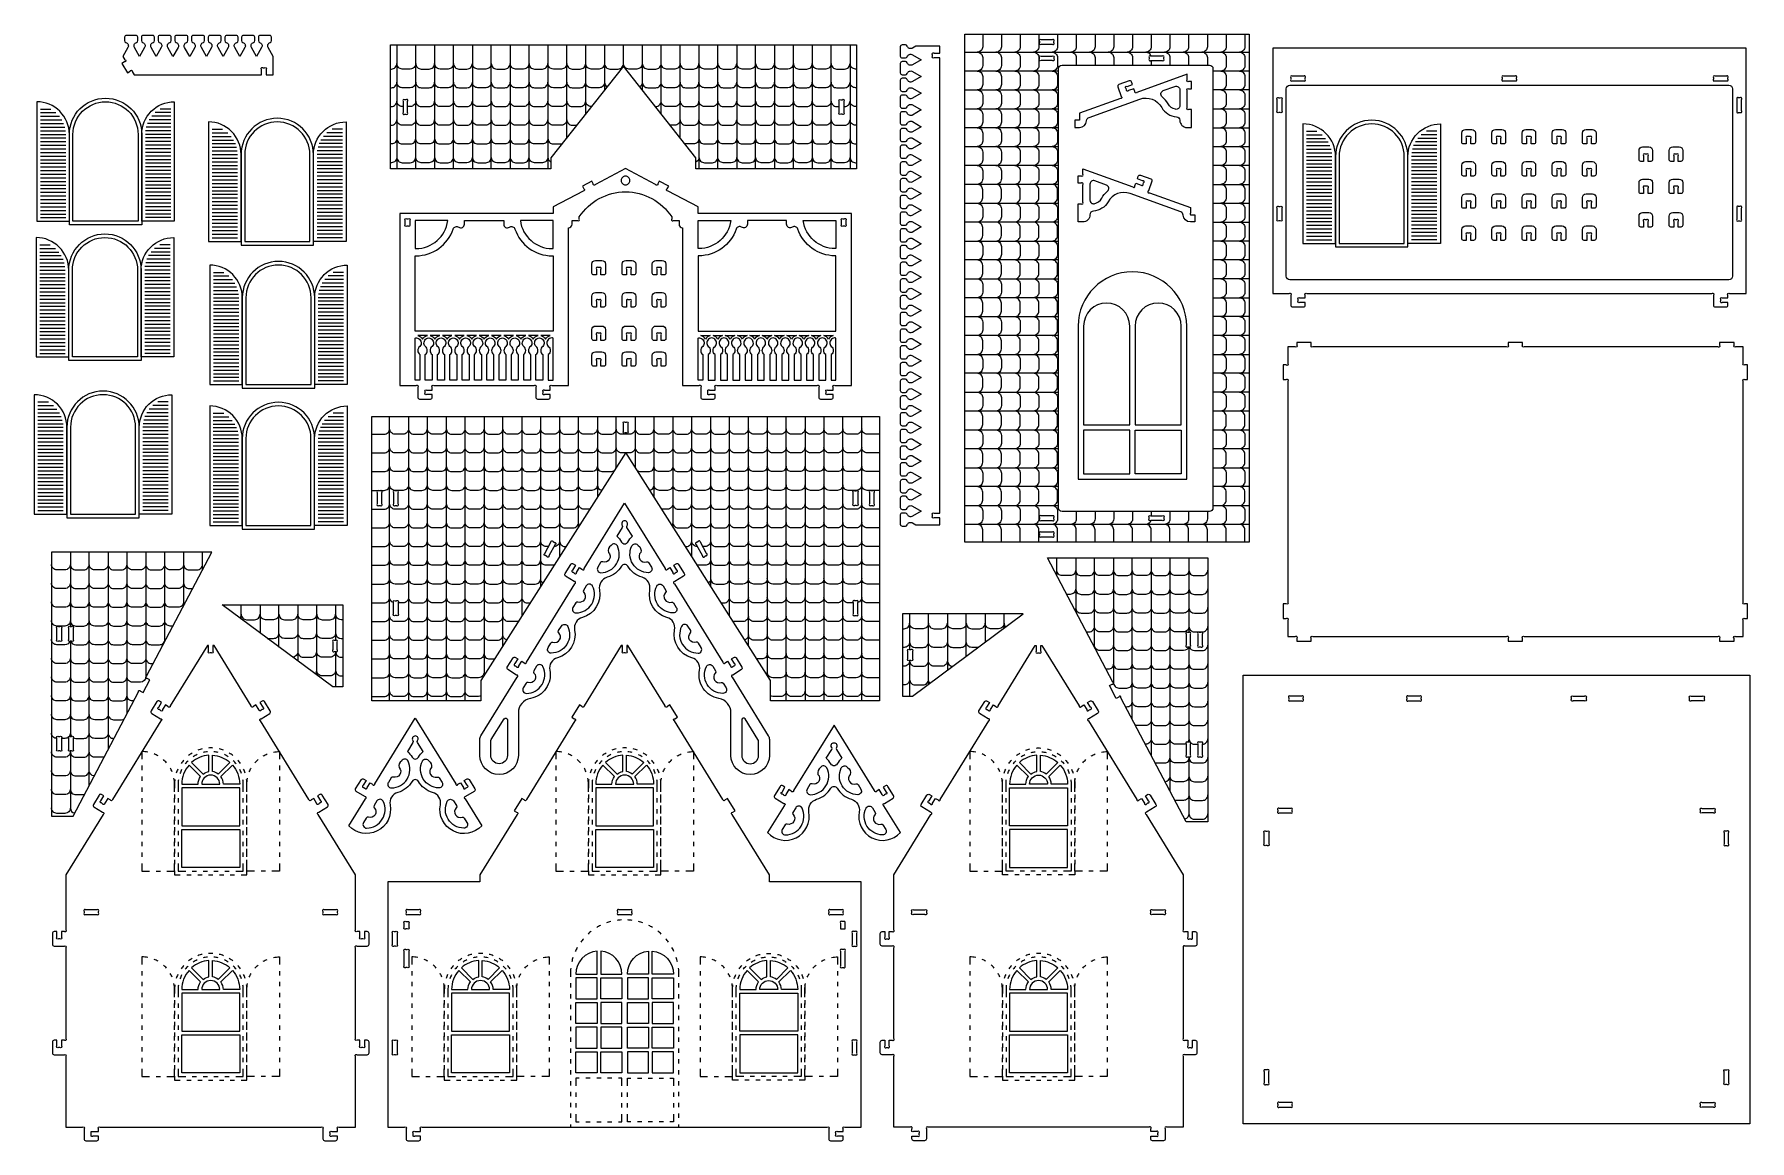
# Model space of a CAD drawing. Extents: x 2214 to 6765, y -423 to 2511.
import ezdxf

# ---------------------------------------------------------------- set-up
doc = ezdxf.new("R2010")
doc.units = 0
doc.header["$MEASUREMENT"] = 0
doc.layers.add('LAYER1', color=18, linetype='CONTINUOUS')

msp = doc.modelspace()

# ---------------------------------------------------------------- linework, layer by layer
at = {"layer": 'LAYER1'}
for points in [[(2448.8, 2452.8), (2454.2, 2444, -1), (2452.8, 2438.2), (2446.2, 2434.1), (2461.4, 2409.6), (2468, 2413.7, -1), (2473.8, 2412.3), (2479.2, 2403.5), (2816.6, 2403.5), (2816.6, 2418.4, -1), (2820.8, 2422.7), (2824.3, 2422.7, -1), (2828.6, 2418.4), (2828.6, 2403.5), (2847.8, 2403.5), (2847.8, 2452.8), (2834.4, 2476, -0.475677), (2839.7, 2489.9, 0.32375), (2843, 2494.5), (2843, 2503.5, 0.414214), (2838.2, 2508.3), (2813, 2508.3, 0.414214), (2808.2, 2503.5), (2808.2, 2494.5, 0.32375), (2811.5, 2489.9, -0.475677), (2816.8, 2476), (2803.4, 2452.8), (2790, 2476, -0.475677), (2795.3, 2489.9, 0.32375), (2798.6, 2494.5), (2798.6, 2503.5, 0.414214), (2793.8, 2508.3), (2768.7, 2508.3, 0.414214), (2763.9, 2503.5), (2763.9, 2494.5, 0.32375), (2767.2, 2489.9, -0.475677), (2772.5, 2476), (2759.1, 2452.8), (2745.7, 2476, -0.475677), (2751, 2489.9, 0.32375), (2754.3, 2494.5), (2754.3, 2503.5, 0.414214), (2749.5, 2508.3), (2724.4, 2508.3, 0.414214), (2719.6, 2503.5), (2719.6, 2494.5, 0.32375), (2722.9, 2489.9, -0.475677), (2728.2, 2476), (2714.8, 2452.8), (2701.3, 2476, -0.475677), (2706.7, 2489.9, 0.32375), (2710, 2494.5), (2710, 2503.5, 0.414214), (2705.2, 2508.3), (2680, 2508.3, 0.414214), (2675.2, 2503.5), (2675.2, 2494.5, 0.32375), (2678.5, 2489.9, -0.475677), (2683.8, 2476), (2670.4, 2452.8), (2657, 2476, -0.475677), (2662.3, 2489.9, 0.32375), (2665.6, 2494.5), (2665.6, 2503.5, 0.414214), (2660.8, 2508.3), (2635.7, 2508.3, 0.414214), (2630.9, 2503.5), (2630.9, 2494.5, 0.32375), (2634.2, 2489.9, -0.475677), (2639.5, 2476), (2626.1, 2452.8), (2612.7, 2476, -0.475677), (2618, 2489.9, 0.32375), (2621.3, 2494.5), (2621.3, 2503.5, 0.414214), (2616.5, 2508.3), (2591.3, 2508.3, 0.414214), (2586.5, 2503.5), (2586.5, 2494.5, 0.32375), (2589.8, 2489.9, -0.475677), (2595.2, 2476), (2581.7, 2452.8), (2568.3, 2476, -0.475677), (2573.6, 2489.9, 0.32375), (2576.9, 2494.5), (2576.9, 2503.5, 0.414214), (2572.1, 2508.3), (2547, 2508.3, 0.414214), (2542.2, 2503.5), (2542.2, 2494.5, 0.32375), (2545.5, 2489.9, -0.475677), (2550.8, 2476), (2537.4, 2452.8), (2524, 2476, -0.475677), (2529.3, 2489.9, 0.32375), (2532.6, 2494.5), (2532.6, 2503.5, 0.414214), (2527.8, 2508.3), (2502.7, 2508.3, 0.414214), (2497.9, 2503.5), (2497.9, 2494.5, 0.32375), (2501.2, 2489.9, -0.475677), (2506.5, 2476), (2493.1, 2452.8), (2479.7, 2476, -0.475677), (2485, 2489.9, 0.32375), (2488.3, 2494.5), (2488.3, 2503.5, 0.414214), (2483.5, 2508.3), (2458.3, 2508.3, 0.414214), (2453.5, 2503.5), (2453.5, 2494.5, 0.32375), (2456.8, 2489.9, -0.475677), (2462.1, 2476)], [(4543.6, 2474.7, -0.475677), (4529.6, 2480, 0.32375), (4525.1, 2483.3), (4516.1, 2483.3, 0.414214), (4511.3, 2478.5), (4511.3, 2453.4, 0.414214), (4516.1, 2448.6), (4525.1, 2448.6, 0.32375), (4529.6, 2451.9, -0.475677), (4543.6, 2457.2), (4566.8, 2443.8), (4543.6, 2430.4, -0.475677), (4529.6, 2435.7, 0.32375), (4525.1, 2439), (4516.1, 2439, 0.414214), (4511.3, 2434.2), (4511.3, 2409, 0.414214), (4516.1, 2404.2), (4525.1, 2404.2, 0.32375), (4529.6, 2407.5, -0.475677), (4543.6, 2412.8), (4566.8, 2399.4), (4543.6, 2386, -0.475677), (4529.6, 2391.3, 0.32375), (4525.1, 2394.6), (4516.1, 2394.6, 0.414214), (4511.3, 2389.8), (4511.3, 2364.7, 0.414214), (4516.1, 2359.9), (4525.1, 2359.9, 0.32375), (4529.6, 2363.2, -0.475677), (4543.6, 2368.5), (4566.8, 2355.1), (4543.6, 2341.7, -0.475677), (4529.6, 2347, 0.32375), (4525.1, 2350.3), (4516.1, 2350.3, 0.414214), (4511.3, 2345.5), (4511.3, 2320.3, 0.414214), (4516.1, 2315.5), (4525.1, 2315.5, 0.32375), (4529.6, 2318.8, -0.475677), (4543.6, 2324.2), (4566.8, 2310.7), (4543.6, 2297.3, -0.475677), (4529.6, 2302.7, 0.32375), (4525.1, 2305.9), (4516.1, 2305.9, 0.414214), (4511.3, 2301.1), (4511.3, 2276, 0.414214), (4516.1, 2271.2), (4525.1, 2271.2, 0.32375), (4529.6, 2274.5, -0.475677), (4543.6, 2279.8), (4566.8, 2266.4), (4543.6, 2253, -0.475677), (4529.6, 2258.3, 0.32375), (4525.1, 2261.6), (4516.1, 2261.6, 0.414214), (4511.3, 2256.8), (4511.3, 2231.7, 0.414214), (4516.1, 2226.9), (4525.1, 2226.9, 0.32375), (4529.6, 2230.2, -0.475677), (4543.6, 2235.5), (4566.8, 2222.1), (4543.6, 2208.7, -0.475677), (4529.6, 2214, 0.32375), (4525.1, 2217.3), (4516.1, 2217.3, 0.414214), (4511.3, 2212.5), (4511.3, 2187.3, 0.414214), (4516.1, 2182.5), (4525.1, 2182.5, 0.32375), (4529.6, 2185.8, -0.475677), (4543.6, 2191.1), (4566.8, 2177.7), (4543.6, 2164.3, -0.475677), (4529.6, 2169.6, 0.32375), (4525.1, 2172.9), (4516.1, 2172.9, 0.414214), (4511.3, 2168.1), (4511.3, 2143, 0.414214), (4516.1, 2138.2), (4525.1, 2138.2, 0.32375), (4529.6, 2141.5, -0.475677), (4543.6, 2146.8), (4566.8, 2133.4), (4543.6, 2120, -0.475677), (4529.6, 2125.3, 0.32375), (4525.1, 2128.6), (4516.1, 2128.6, 0.414214), (4511.3, 2123.8), (4511.3, 2098.7, 0.414214), (4516.1, 2093.9), (4525.1, 2093.9, 0.32375), (4529.6, 2097.2, -0.475677), (4543.6, 2102.5), (4566.8, 2089.1), (4543.6, 2075.7, -0.475677), (4529.6, 2081, 0.32375), (4525.1, 2084.3), (4516.1, 2084.3, 0.414214), (4511.3, 2079.5), (4511.3, 2054.3, 0.414214), (4516.1, 2049.5), (4525.1, 2049.5, 0.32375), (4529.6, 2052.8, -0.475677), (4543.6, 2058.1), (4566.8, 2044.7), (4543.6, 2031.3, -0.475677), (4529.6, 2036.6, 0.32375), (4525.1, 2039.9), (4516.1, 2039.9, 0.414214), (4511.3, 2035.1), (4511.3, 2010, 0.414214), (4516.1, 2005.2), (4525.1, 2005.2, 0.32375), (4529.6, 2008.5, -0.475677), (4543.6, 2013.8), (4566.8, 2000.4), (4543.6, 1987, -0.475677), (4529.6, 1992.3, 0.32375), (4525.1, 1995.6), (4516.1, 1995.6, 0.414214), (4511.3, 1990.8), (4511.3, 1965.7, 0.414214), (4516.1, 1960.9), (4525.1, 1960.9, 0.32375), (4529.6, 1964.2, -0.475677), (4543.6, 1969.5), (4566.8, 1956.1), (4543.6, 1942.7, -0.475677), (4529.6, 1948, 0.32375), (4525.1, 1951.3), (4516.1, 1951.3, 0.414214), (4511.3, 1946.5), (4511.3, 1921.3, 0.414214), (4516.1, 1916.5), (4525.1, 1916.5, 0.32375), (4529.6, 1919.8, -0.475677), (4543.6, 1925.1), (4566.8, 1911.7), (4543.6, 1898.3, -0.475677), (4529.6, 1903.6, 0.32375), (4525.1, 1906.9), (4516.1, 1906.9, 0.414214), (4511.3, 1902.1), (4511.3, 1877, 0.414214), (4516.1, 1872.2), (4525.1, 1872.2, 0.32375), (4529.6, 1875.5, -0.475677), (4543.6, 1880.8), (4566.8, 1867.4), (4543.6, 1854, -0.475677), (4529.6, 1859.3, 0.32375), (4525.1, 1862.6), (4516.1, 1862.6, 0.414214), (4511.3, 1857.8), (4511.3, 1832.7, 0.414214), (4516.1, 1827.9), (4525.1, 1827.9, 0.32375), (4529.6, 1831.1, -0.475677), (4543.6, 1836.5), (4566.8, 1823.1), (4543.6, 1809.6, -0.475677), (4529.6, 1815, 0.32375), (4525.1, 1818.3), (4516.1, 1818.3, 0.414214), (4511.3, 1813.5), (4511.3, 1788.3, 0.414214), (4516.1, 1783.5), (4525.1, 1783.5, 0.32375), (4529.6, 1786.8, -0.475677), (4543.6, 1792.1), (4566.8, 1778.7), (4543.6, 1765.3, -0.475677), (4529.6, 1770.6, 0.32375), (4525.1, 1773.9), (4516.1, 1773.9, 0.414214), (4511.3, 1769.1), (4511.3, 1744, 0.414214), (4516.1, 1739.2), (4525.1, 1739.2, 0.32375), (4529.6, 1742.5, -0.475677), (4543.6, 1747.8), (4566.8, 1734.4), (4543.6, 1721, -0.475677), (4529.6, 1726.3, 0.32375), (4525.1, 1729.6), (4516.1, 1729.6, 0.414214), (4511.3, 1724.8), (4511.3, 1699.6, 0.414214), (4516.1, 1694.8), (4525.1, 1694.8, 0.32375), (4529.6, 1698.1, -0.475677), (4543.6, 1703.5), (4566.8, 1690), (4543.6, 1676.6, -0.475677), (4529.6, 1681.9, 0.32375), (4525.1, 1685.2), (4516.1, 1685.2, 0.414214), (4511.3, 1680.4), (4511.3, 1655.3, 0.414214), (4516.1, 1650.5), (4525.1, 1650.5, 0.32375), (4529.6, 1653.8, -0.475677), (4543.6, 1659.1), (4566.8, 1645.7), (4543.6, 1632.3, -0.475677), (4529.6, 1637.6, 0.32375), (4525.1, 1640.9), (4516.1, 1640.9, 0.414214), (4511.3, 1636.1), (4511.3, 1611, 0.414214), (4516.1, 1606.2), (4525.1, 1606.2, 0.32375), (4529.6, 1609.5, -0.475677), (4543.6, 1614.8), (4566.8, 1601.4), (4543.6, 1588, -0.475677), (4529.6, 1593.3, 0.32375), (4525.1, 1596.6), (4516.1, 1596.6, 0.414214), (4511.3, 1591.8), (4511.3, 1566.6, 0.414214), (4516.1, 1561.8), (4525.1, 1561.8, 0.32375), (4529.6, 1565.1, -0.475677), (4543.6, 1570.4), (4566.8, 1557), (4543.6, 1543.6, -0.475677), (4529.6, 1548.9, 0.32375), (4525.1, 1552.2), (4516.1, 1552.2, 0.414214), (4511.3, 1547.4), (4511.3, 1522.3, 0.414214), (4516.1, 1517.5), (4525.1, 1517.5, 0.32375), (4529.6, 1520.8, -0.475677), (4543.6, 1526.1), (4566.8, 1512.7), (4543.6, 1499.3, -0.475677), (4529.6, 1504.6, 0.32375), (4525.1, 1507.9), (4516.1, 1507.9, 0.414214), (4511.3, 1503.1), (4511.3, 1478, 0.414214), (4516.1, 1473.2), (4525.1, 1473.2, 0.32375), (4529.6, 1476.5, -0.475677), (4543.6, 1481.8), (4566.8, 1468.4), (4543.6, 1455, -0.475677), (4529.6, 1460.3, 0.32375), (4525.1, 1463.6), (4516.1, 1463.6, 0.414214), (4511.3, 1458.8), (4511.3, 1433.6, 0.414214), (4516.1, 1428.8), (4525.1, 1428.8, 0.32375), (4529.6, 1432.1, -0.475677), (4543.6, 1437.4), (4566.8, 1424), (4543.6, 1410.6, -0.475677), (4529.6, 1415.9, 0.32375), (4525.1, 1419.2), (4516.1, 1419.2, 0.414214), (4511.3, 1414.4), (4511.3, 1389.3, 0.414214), (4516.1, 1384.5), (4525.1, 1384.5, 0.32375), (4529.6, 1387.8, -0.475677), (4543.6, 1393.1), (4566.8, 1379.7), (4543.6, 1366.3, -0.475677), (4529.6, 1371.6, 0.32375), (4525.1, 1374.9), (4516.1, 1374.9, 0.414214), (4511.3, 1370.1), (4511.3, 1345, 0.414214), (4516.1, 1340.2), (4525.1, 1340.2, 0.32375), (4529.6, 1343.5, -0.475677), (4543.6, 1348.8), (4566.8, 1335.4), (4543.6, 1322, -0.475677), (4529.6, 1327.3, 0.32375), (4525.1, 1330.6), (4516.1, 1330.6, 0.414214), (4511.3, 1325.8), (4511.3, 1300.6, 0.414214), (4516.1, 1295.8), (4525.1, 1295.8, 0.32375), (4529.6, 1299.1, -0.475677), (4543.6, 1304.4), (4566.8, 1291), (4543.6, 1277.6, -0.475677), (4529.6, 1282.9, 0.32375), (4525.1, 1286.2), (4516.1, 1286.2, 0.414214), (4511.3, 1281.4), (4511.3, 1256.3, 0.414214), (4516.1, 1251.5), (4525.1, 1251.5, 0.32375), (4529.6, 1254.8, -0.475677), (4543.6, 1260.1), (4566.8, 1246.7), (4543.6, 1233.3, -0.475677), (4529.6, 1238.6, 0.32375), (4525.1, 1241.9), (4516.1, 1241.9, 0.414214), (4511.3, 1237.1), (4511.3, 1211.9, 0.414214), (4516.1, 1207.1), (4525.1, 1207.1, 0.32375), (4529.6, 1210.4, -0.475677), (4543.6, 1215.8), (4552.1, 1210.8, 0.131652), (4554.5, 1210.2), (4616.1, 1210.2), (4616.1, 1229.4), (4601.2, 1229.4, -1), (4596.9, 1233.6), (4596.9, 1237.1, -1), (4601.2, 1241.4), (4616.1, 1241.4), (4616.1, 2449.1), (4601.2, 2449.1, -1), (4596.9, 2453.3), (4596.9, 2456.8, -1), (4601.2, 2461.1), (4616.1, 2461.1), (4616.1, 2480.3), (4554.5, 2480.3, 0.131652), (4552.1, 2479.6)], [(4880.3, 2492.6), (4880.3, 2489.1, 1), (4884.6, 2484.9), (4914.5, 2484.9, 1), (4918.7, 2489.1), (4918.7, 2492.6, 1), (4914.5, 2496.9), (4884.6, 2496.9, 1)], [(6754.9, 2474.3), (5499.3, 2474.3), (5499.3, 1824.3), (5543, 1824.3, -1), (5547.3, 1820), (5547.3, 1793.1, 0.414214), (5552.1, 1788.3), (5580.9, 1788.3, 0.414214), (5585.7, 1793.1), (5585.7, 1800.3), (5570.7, 1800.3, -1), (5566.5, 1804.5), (5566.5, 1808, -1), (5570.7, 1812.3), (5585.7, 1812.3), (5585.7, 1820, -1), (5589.9, 1824.3), (6664.3, 1824.3, -1), (6668.5, 1820), (6668.5, 1793.1, 0.414214), (6673.3, 1788.3), (6702.1, 1788.3, 0.414214), (6706.9, 1793.1), (6706.9, 1800.3), (6692, 1800.3, -1), (6687.7, 1804.5), (6687.7, 1808, -1), (6692, 1812.3), (6706.9, 1812.3), (6706.9, 1820, -1), (6711.2, 1824.3), (6754.9, 1824.3)], [(4914.5, 2441.7), (4884.6, 2441.7, -1), (4880.3, 2445.9), (4880.3, 2449.4, -1), (4884.6, 2453.7), (4914.5, 2453.7, -1), (4918.7, 2449.4), (4918.7, 2445.9, -1)], [(5340.8, 2420.1), (5340.8, 1255.6, -0.414214), (5331.2, 1246), (4940.3, 1246, -0.414214), (4930.7, 1255.6), (4930.7, 2420.1, -0.414214), (4940.3, 2429.7), (5331.2, 2429.7, -0.414214)], [(5171.8, 2449.4), (5171.8, 2445.9, 1), (5176.1, 2441.7), (5205.9, 2441.7, 1), (5210.2, 2445.9), (5210.2, 2449.4, 1), (5205.9, 2453.7), (5176.1, 2453.7, 1)], [(5124.6, 2385.1, 0.414214), (5118.5, 2388), (5091.4, 2378.2, 0.414214), (5088.5, 2372.1), (5097.6, 2346.7, -1), (5095.1, 2341.3), (4986.4, 2302), (4986.4, 2283.3), (4974.4, 2283.3), (4974.4, 2264.1), (4986.4, 2264.1, 0.3991), (5005.5, 2282.3, -0.301728), (5011.9, 2290.8), (5146.4, 2339.4, -0.36851), (5204.8, 2317.5, 0.256171), (5243.8, 2292.8, -0.396051), (5252.8, 2283.3, 0.414214), (5272, 2264.1), (5284, 2264.1), (5284, 2312.1), (5276.2, 2312.1, -1), (5272, 2316.3), (5272, 2362.5, -1), (5276.2, 2366.8), (5284, 2366.8), (5284, 2386), (5276.2, 2386, -1), (5272, 2390.3), (5272, 2405.2), (5139.2, 2357.2, -1), (5133.8, 2359.8), (5131.1, 2367.1), (5117.1, 2362, -1), (5111.6, 2364.5), (5110.4, 2367.8, -1), (5113, 2373.3), (5127.1, 2378.4)], [(5252.8, 2364.2), (5252.8, 2321.9, -0.470475), (5241.4, 2312.5, -0.222915), (5221.6, 2326.8, 0.091524), (5206.1, 2345.7, -0.57735), (5209, 2362), (5239.9, 2373.2, -0.519833)], [(6718.9, 2366.7), (6718.9, 1869.9, -0.414214), (6709.3, 1860.3), (5544.9, 1860.3, -0.414214), (5535.3, 1869.9), (5535.3, 2366.7, -0.414214), (5544.9, 2376.3), (6709.3, 2376.3, -0.414214)], [(5551.5, 2388.3), (5581.4, 2388.3, 1), (5585.7, 2392.5), (5585.7, 2396, 1), (5581.4, 2400.3), (5551.5, 2400.3, 1), (5547.3, 2396), (5547.3, 2392.5, 1)], [(6112.2, 2388.3), (6142.1, 2388.3, 1), (6146.3, 2392.5), (6146.3, 2396, 1), (6142.1, 2400.3), (6112.2, 2400.3, 1), (6107.9, 2396), (6107.9, 2392.5, 1)], [(6672.8, 2388.3), (6702.7, 2388.3, 1), (6706.9, 2392.5), (6706.9, 2396, 1), (6702.7, 2400.3), (6672.8, 2400.3, 1), (6668.5, 2396), (6668.5, 2392.5, 1)], [(2220.5, 2015.6), (2306.9, 2015.6), (2306.9, 2246, 0.414214), (2220.5, 2332.4)], [(2498.9, 2246), (2498.9, 2006), (2306.9, 2006), (2306.9, 2246, -1)], [(2489.3, 2246), (2489.3, 2015.6), (2316.5, 2015.6), (2316.5, 2246, -1)], [(2585.3, 2015.6), (2498.9, 2015.6), (2498.9, 2246, -0.414214), (2585.3, 2332.4)], [(3192.2, 2333.8), (3192.2, 2303.9, 1), (3196.4, 2299.6), (3199.9, 2299.6, 1), (3204.2, 2303.9), (3204.2, 2333.8, 1), (3199.9, 2338), (3196.4, 2338, 1)], [(4361.5, 2333.8), (4361.5, 2303.9, -1), (4357.2, 2299.6), (4353.7, 2299.6, -1), (4349.5, 2303.9), (4349.5, 2333.8, -1), (4353.7, 2338), (4357.2, 2338, -1)], [(5523.3, 2338.4), (5523.3, 2308.5, -1), (5519, 2304.3), (5515.5, 2304.3, -1), (5511.3, 2308.5), (5511.3, 2338.4, -1), (5515.5, 2342.7), (5519, 2342.7, -1)], [(6730.9, 2338.4), (6730.9, 2308.5, 1), (6735.2, 2304.3), (6738.7, 2304.3, 1), (6742.9, 2308.5), (6742.9, 2338.4, 1), (6738.7, 2342.7), (6735.2, 2342.7, 1)], [(2676.1, 1962.2), (2762.5, 1962.2), (2762.5, 2192.6, 0.414214), (2676.1, 2279)], [(2762.5, 2192.6), (2762.5, 1952.6), (2954.5, 1952.6), (2954.5, 2192.6, 1)], [(2772.1, 2192.6), (2772.1, 1962.2), (2944.9, 1962.2), (2944.9, 2192.6, 1)], [(3040.9, 1962.2), (2954.5, 1962.2), (2954.5, 2192.6, -0.414214), (3040.9, 2279)], [(5665.9, 2187.4), (5665.9, 1947.4), (5857.9, 1947.4), (5857.9, 2187.4, 1)], [(5579.5, 1957), (5665.9, 1957), (5665.9, 2187.4, 0.414214), (5579.5, 2273.8)], [(5675.5, 2187.4), (5675.5, 1957), (5848.3, 1957), (5848.3, 2187.4, 1)], [(5944.3, 1957), (5857.9, 1957), (5857.9, 2187.4, -0.414214), (5944.3, 2273.8)], [(6000.8, 2225.5), (6000.8, 2249.5, -0.414214), (6010.4, 2259.1), (6027.2, 2259.1, -0.414214), (6036.8, 2249.5), (6036.8, 2225.5, -0.414214), (6032, 2220.7), (6024.8, 2220.7), (6024.8, 2235.6, 1), (6020.6, 2239.9), (6017.1, 2239.9, 1), (6012.8, 2235.6), (6012.8, 2220.7), (6005.6, 2220.7, -0.414214)], [(6080.8, 2225.5), (6080.8, 2249.5, -0.414214), (6090.4, 2259.1), (6107.2, 2259.1, -0.414214), (6116.8, 2249.5), (6116.8, 2225.5, -0.414214), (6112, 2220.7), (6104.8, 2220.7), (6104.8, 2235.6, 1), (6100.6, 2239.9), (6097.1, 2239.9, 1), (6092.8, 2235.6), (6092.8, 2220.7), (6085.6, 2220.7, -0.414214)], [(6160.8, 2225.5), (6160.8, 2249.5, -0.414214), (6170.4, 2259.1), (6187.2, 2259.1, -0.414214), (6196.8, 2249.5), (6196.8, 2225.5, -0.414214), (6192, 2220.7), (6184.8, 2220.7), (6184.8, 2235.6, 1), (6180.6, 2239.9), (6177.1, 2239.9, 1), (6172.8, 2235.6), (6172.8, 2220.7), (6165.6, 2220.7, -0.414214)], [(6240.8, 2225.5), (6240.8, 2249.5, -0.414214), (6250.4, 2259.1), (6267.2, 2259.1, -0.414214), (6276.8, 2249.5), (6276.8, 2225.5, -0.414214), (6272, 2220.7), (6264.8, 2220.7), (6264.8, 2235.6, 1), (6260.6, 2239.9), (6257.1, 2239.9, 1), (6252.8, 2235.6), (6252.8, 2220.7), (6245.6, 2220.7, -0.414214)], [(6320.9, 2225.5), (6320.9, 2249.5, -0.414214), (6330.5, 2259.1), (6347.3, 2259.1, -0.414214), (6356.9, 2249.5), (6356.9, 2225.5, -0.414214), (6352.1, 2220.7), (6344.9, 2220.7), (6344.9, 2235.6, 1), (6340.6, 2239.9), (6337.1, 2239.9, 1), (6332.9, 2235.6), (6332.9, 2220.7), (6325.7, 2220.7, -0.414214)], [(6471, 2179.1), (6471, 2203.1, -0.414214), (6480.6, 2212.7), (6497.4, 2212.7, -0.414214), (6507, 2203.1), (6507, 2179.1, -0.414214), (6502.2, 2174.3), (6495, 2174.3), (6495, 2189.3, 1), (6490.8, 2193.5), (6487.3, 2193.5, 1), (6483, 2189.3), (6483, 2174.3), (6475.8, 2174.3, -0.414214)], [(6551, 2179.1), (6551, 2203.1, -0.414214), (6560.6, 2212.7), (6577.4, 2212.7, -0.414214), (6587, 2203.1), (6587, 2179.1, -0.414214), (6582.2, 2174.3), (6575, 2174.3), (6575, 2189.3, 1), (6570.8, 2193.5), (6567.3, 2193.5, 1), (6563, 2189.3), (6563, 2174.3), (6555.8, 2174.3, -0.414214)], [(3630.8, 1821), (3630.8, 1998.1, 0.414214), (3640.4, 2007.7), (3640.4, 2017.3), (3655.3, 2017.3, 1), (3659.6, 2021.5), (3659.6, 2026.9, -0.542632), (3905.1, 2026.9), (3905.1, 2021.5, 1), (3909.3, 2017.3), (3924.3, 2017.3), (3924.3, 2007.7, 0.414214), (3933.9, 1998.1), (3933.9, 1821), (3933.9, 1580), (3977.6, 1580, -1), (3981.9, 1575.7), (3981.9, 1548.8, 0.414214), (3986.7, 1544), (4015.5, 1544, 0.414214), (4020.3, 1548.8), (4020.3, 1556), (4005.3, 1556, -1), (4001.1, 1560.2), (4001.1, 1563.7, -1), (4005.3, 1568), (4020.3, 1568), (4020.3, 1575.7, -1), (4024.5, 1580), (4290.7, 1580, -1), (4295, 1575.7), (4295, 1548.8, 0.414214), (4299.8, 1544), (4328.6, 1544, 0.414214), (4333.4, 1548.8), (4333.4, 1556), (4318.4, 1556, -1), (4314.2, 1560.2), (4314.2, 1563.7, -1), (4318.4, 1568), (4333.4, 1568), (4333.4, 1575.7, -1), (4337.6, 1580), (4381.4, 1580), (4381.4, 1821), (4381.4, 2036.5), (3974.7, 2036.5), (3974.7, 2053.6), (3895, 2095.7, -1), (3893.2, 2101.4), (3896.8, 2108.3), (3871.4, 2121.8), (3867.8, 2114.9, -1), (3862, 2113.1), (3782.3, 2155.3), (3702.6, 2113.1, -1), (3696.9, 2114.9), (3693.3, 2121.8), (3667.8, 2108.3), (3671.4, 2101.4, -1), (3669.7, 2095.7), (3590, 2053.6), (3590, 2036.5), (3183.3, 2036.5), (3183.3, 1821), (3183.3, 1580), (3227, 1580, -1), (3231.3, 1575.7), (3231.3, 1548.8, 0.414214), (3236.1, 1544), (3264.9, 1544, 0.414214), (3269.7, 1548.8), (3269.7, 1556), (3254.7, 1556, -1), (3250.5, 1560.2), (3250.5, 1563.7, -1), (3254.7, 1568), (3269.7, 1568), (3269.7, 1575.7, -1), (3273.9, 1580), (3540.1, 1580, -1), (3544.4, 1575.7), (3544.4, 1548.8, 0.414214), (3549.2, 1544), (3578, 1544, 0.414214), (3582.8, 1548.8), (3582.8, 1556), (3567.8, 1556, -1), (3563.6, 1560.2), (3563.6, 1563.7, -1), (3567.8, 1568), (3582.8, 1568), (3582.8, 1575.7, -1), (3587, 1580), (3630.8, 1580)], [(5142.6, 2134.8, -0.414214), (5148.7, 2137.7), (5175.8, 2127.9, -0.414214), (5178.7, 2121.8), (5169.5, 2096.4, 1), (5172.1, 2091), (5280.8, 2051.7), (5280.8, 2037.2, 1), (5285, 2033), (5292.8, 2033), (5292.8, 2013.8), (5280.8, 2013.8, -0.3991), (5261.6, 2032, 0.301728), (5255.3, 2040.5), (5120.7, 2089.1, 0.36851), (5062.4, 2067.2, -0.256171), (5023.4, 2042.5, 0.396051), (5014.4, 2033, -0.414214), (4995.2, 2013.8), (4983.2, 2013.8), (4983.2, 2061.8), (4990.9, 2061.8, 1), (4995.2, 2066), (4995.2, 2112.2, 1), (4990.9, 2116.5), (4983.2, 2116.5), (4983.2, 2135.7), (4990.9, 2135.7, 1), (4995.2, 2140), (4995.2, 2154.9), (5128, 2106.9, 1), (5133.4, 2109.5), (5136, 2116.8), (5150.1, 2111.7, 1), (5155.5, 2114.2), (5156.7, 2117.5, 1), (5154.2, 2123), (5140.1, 2128.1)], [(6000.8, 2140.1), (6000.8, 2164.1, -0.414214), (6010.4, 2173.7), (6027.2, 2173.7, -0.414214), (6036.8, 2164.1), (6036.8, 2140.1, -0.414214), (6032, 2135.3), (6024.8, 2135.3), (6024.8, 2150.3, 1), (6020.6, 2154.5), (6017.1, 2154.5, 1), (6012.8, 2150.3), (6012.8, 2135.3), (6005.6, 2135.3, -0.414214)], [(6080.8, 2140.1), (6080.8, 2164.1, -0.414214), (6090.4, 2173.7), (6107.2, 2173.7, -0.414214), (6116.8, 2164.1), (6116.8, 2140.1, -0.414214), (6112, 2135.3), (6104.8, 2135.3), (6104.8, 2150.3, 1), (6100.6, 2154.5), (6097.1, 2154.5, 1), (6092.8, 2150.3), (6092.8, 2135.3), (6085.6, 2135.3, -0.414214)], [(6160.8, 2140.1), (6160.8, 2164.1, -0.414214), (6170.4, 2173.7), (6187.2, 2173.7, -0.414214), (6196.8, 2164.1), (6196.8, 2140.1, -0.414214), (6192, 2135.3), (6184.8, 2135.3), (6184.8, 2150.3, 1), (6180.6, 2154.5), (6177.1, 2154.5, 1), (6172.8, 2150.3), (6172.8, 2135.3), (6165.6, 2135.3, -0.414214)], [(6240.8, 2140.1), (6240.8, 2164.1, -0.414214), (6250.4, 2173.7), (6267.2, 2173.7, -0.414214), (6276.8, 2164.1), (6276.8, 2140.1, -0.414214), (6272, 2135.3), (6264.8, 2135.3), (6264.8, 2150.3, 1), (6260.6, 2154.5), (6257.1, 2154.5, 1), (6252.8, 2150.3), (6252.8, 2135.3), (6245.6, 2135.3, -0.414214)], [(6320.9, 2140.1), (6320.9, 2164.1, -0.414214), (6330.5, 2173.7), (6347.3, 2173.7, -0.414214), (6356.9, 2164.1), (6356.9, 2140.1, -0.414214), (6352.1, 2135.3), (6344.9, 2135.3), (6344.9, 2150.3, 1), (6340.6, 2154.5), (6337.1, 2154.5, 1), (6332.9, 2150.3), (6332.9, 2135.3), (6325.7, 2135.3, -0.414214)], [(3782.3, 2135.3, 0.414214), (3770.6, 2123.6, 0.414214), (3782.3, 2111.9, 0.414214), (3794, 2123.6, 0.414214)], [(5014.4, 2113.9), (5014.4, 2071.6, 0.470475), (5025.8, 2062.2, 0.222915), (5045.6, 2076.5, -0.091524), (5061.1, 2095.4, 0.57735), (5058.2, 2111.7), (5027.3, 2122.9, 0.519833)], [(6471, 2093.8), (6471, 2117.8, -0.414214), (6480.6, 2127.4), (6497.4, 2127.4, -0.414214), (6507, 2117.8), (6507, 2093.8, -0.414214), (6502.2, 2089), (6495, 2089), (6495, 2103.9, 1), (6490.8, 2108.2), (6487.3, 2108.2, 1), (6483, 2103.9), (6483, 2089), (6475.8, 2089, -0.414214)], [(6551, 2093.8), (6551, 2117.8, -0.414214), (6560.6, 2127.4), (6577.4, 2127.4, -0.414214), (6587, 2117.8), (6587, 2093.8, -0.414214), (6582.2, 2089), (6575, 2089), (6575, 2103.9, 1), (6570.8, 2108.2), (6567.3, 2108.2, 1), (6563, 2103.9), (6563, 2089), (6555.8, 2089, -0.414214)], [(5523.3, 2050.4), (5523.3, 2020.5, -1), (5519, 2016.3), (5515.5, 2016.3, -1), (5511.3, 2020.5), (5511.3, 2050.4, -1), (5515.5, 2054.7), (5519, 2054.7, -1)], [(6000.8, 2054.8), (6000.8, 2078.8, -0.414214), (6010.4, 2088.4), (6027.2, 2088.4, -0.414214), (6036.8, 2078.8), (6036.8, 2054.8, -0.414214), (6032, 2050), (6024.8, 2050), (6024.8, 2064.9, 1), (6020.6, 2069.2), (6017.1, 2069.2, 1), (6012.8, 2064.9), (6012.8, 2050), (6005.6, 2050, -0.414214)], [(6080.8, 2054.8), (6080.8, 2078.8, -0.414214), (6090.4, 2088.4), (6107.2, 2088.4, -0.414214), (6116.8, 2078.8), (6116.8, 2054.8, -0.414214), (6112, 2050), (6104.8, 2050), (6104.8, 2064.9, 1), (6100.6, 2069.2), (6097.1, 2069.2, 1), (6092.8, 2064.9), (6092.8, 2050), (6085.6, 2050, -0.414214)], [(6160.8, 2054.8), (6160.8, 2078.8, -0.414214), (6170.4, 2088.4), (6187.2, 2088.4, -0.414214), (6196.8, 2078.8), (6196.8, 2054.8, -0.414214), (6192, 2050), (6184.8, 2050), (6184.8, 2064.9, 1), (6180.6, 2069.2), (6177.1, 2069.2, 1), (6172.8, 2064.9), (6172.8, 2050), (6165.6, 2050, -0.414214)], [(6240.8, 2054.8), (6240.8, 2078.8, -0.414214), (6250.4, 2088.4), (6267.2, 2088.4, -0.414214), (6276.8, 2078.8), (6276.8, 2054.8, -0.414214), (6272, 2050), (6264.8, 2050), (6264.8, 2064.9, 1), (6260.6, 2069.2), (6257.1, 2069.2, 1), (6252.8, 2064.9), (6252.8, 2050), (6245.6, 2050, -0.414214)], [(6320.9, 2054.8), (6320.9, 2078.8, -0.414214), (6330.5, 2088.4), (6347.3, 2088.4, -0.414214), (6356.9, 2078.8), (6356.9, 2054.8, -0.414214), (6352.1, 2050), (6344.9, 2050), (6344.9, 2064.9, 1), (6340.6, 2069.2), (6337.1, 2069.2, 1), (6332.9, 2064.9), (6332.9, 2050), (6325.7, 2050, -0.414214)], [(6730.9, 2050.4), (6730.9, 2020.5, 1), (6735.2, 2016.3), (6738.7, 2016.3, 1), (6742.9, 2020.5), (6742.9, 2050.4, 1), (6738.7, 2054.7), (6735.2, 2054.7, 1)], [(3209.7, 2017.8), (3209.7, 2007.1, -1), (3205.4, 2002.9), (3201.9, 2002.9, -1), (3197.7, 2007.1), (3197.7, 2017.8, -1), (3201.9, 2022.1), (3205.4, 2022.1, -1)], [(3226.2, 1943.1, 0.376684), (3310.7, 2017.3), (3224.1, 2017.3), (3224.1, 1943.1)], [(3224.1, 1821), (3224.1, 1923.9), (3226.2, 1923.9, 0.322075), (3325.2, 1995, -0.501769), (3339.8, 1999.8, 0.607857), (3355, 2007.6), (3355, 2017.3), (3459.1, 2017.3), (3459.1, 2007.6, 0.607857), (3474.2, 1999.8, -0.501769), (3488.8, 1995, 0.322075), (3587.8, 1923.9), (3590, 1923.9), (3590, 1821), (3590, 1724), (3224.1, 1724)], [(3590, 1943.1), (3590, 2017.3), (3503.3, 2017.3, 0.376684), (3587.8, 1943.1)], [(3974.7, 1943.1), (3974.7, 2017.3), (4061.3, 2017.3, -0.376684), (3976.8, 1943.1)], [(3974.7, 1821), (3974.7, 1724), (4340.6, 1724), (4340.6, 1821), (4340.6, 1923.9), (4338.4, 1923.9, -0.322075), (4239.4, 1995, 0.501769), (4224.8, 1999.8, -0.607857), (4209.7, 2007.6), (4209.7, 2017.3), (4105.6, 2017.3), (4105.6, 2007.6, -0.607857), (4090.4, 1999.8, 0.501769), (4075.8, 1995, -0.322075), (3976.8, 1923.9), (3974.7, 1923.9)], [(4338.4, 1943.1, -0.376684), (4253.9, 2017.3), (4340.6, 2017.3), (4340.6, 1943.1)], [(4367, 2017.8), (4367, 2007.1, -1), (4362.7, 2002.9), (4359.2, 2002.9, -1), (4355, 2007.1), (4355, 2017.8, -1), (4359.2, 2022.1), (4362.7, 2022.1, -1)], [(6000.8, 1969.5), (6000.8, 1993.5, -0.414214), (6010.4, 2003.1), (6027.2, 2003.1, -0.414214), (6036.8, 1993.5), (6036.8, 1969.5, -0.414214), (6032, 1964.7), (6024.8, 1964.7), (6024.8, 1979.6, 1), (6020.6, 1983.9), (6017.1, 1983.9, 1), (6012.8, 1979.6), (6012.8, 1964.7), (6005.6, 1964.7, -0.414214)], [(6080.8, 1969.5), (6080.8, 1993.5, -0.414214), (6090.4, 2003.1), (6107.2, 2003.1, -0.414214), (6116.8, 1993.5), (6116.8, 1969.5, -0.414214), (6112, 1964.7), (6104.8, 1964.7), (6104.8, 1979.6, 1), (6100.6, 1983.9), (6097.1, 1983.9, 1), (6092.8, 1979.6), (6092.8, 1964.7), (6085.6, 1964.7, -0.414214)], [(6160.8, 1969.5), (6160.8, 1993.5, -0.414214), (6170.4, 2003.1), (6187.2, 2003.1, -0.414214), (6196.8, 1993.5), (6196.8, 1969.5, -0.414214), (6192, 1964.7), (6184.8, 1964.7), (6184.8, 1979.6, 1), (6180.6, 1983.9), (6177.1, 1983.9, 1), (6172.8, 1979.6), (6172.8, 1964.7), (6165.6, 1964.7, -0.414214)], [(6240.8, 1969.5), (6240.8, 1993.5, -0.414214), (6250.4, 2003.1), (6267.2, 2003.1, -0.414214), (6276.8, 1993.5), (6276.8, 1969.5, -0.414214), (6272, 1964.7), (6264.8, 1964.7), (6264.8, 1979.6, 1), (6260.6, 1983.9), (6257.1, 1983.9, 1), (6252.8, 1979.6), (6252.8, 1964.7), (6245.6, 1964.7, -0.414214)], [(6320.9, 1969.5), (6320.9, 1993.5, -0.414214), (6330.5, 2003.1), (6347.3, 2003.1, -0.414214), (6356.9, 1993.5), (6356.9, 1969.5, -0.414214), (6352.1, 1964.7), (6344.9, 1964.7), (6344.9, 1979.6, 1), (6340.6, 1983.9), (6337.1, 1983.9, 1), (6332.9, 1979.6), (6332.9, 1964.7), (6325.7, 1964.7, -0.414214)], [(6471, 2005.1), (6471, 2029.1, -0.414214), (6480.6, 2038.7), (6497.4, 2038.7, -0.414214), (6507, 2029.1), (6507, 2005.1, -0.414214), (6502.2, 2000.3), (6495, 2000.3), (6495, 2015.3, 1), (6490.8, 2019.5), (6487.3, 2019.5, 1), (6483, 2015.3), (6483, 2000.3), (6475.8, 2000.3, -0.414214)], [(6551, 2005.1), (6551, 2029.1, -0.414214), (6560.6, 2038.7), (6577.4, 2038.7, -0.414214), (6587, 2029.1), (6587, 2005.1, -0.414214), (6582.2, 2000.3), (6575, 2000.3), (6575, 2015.3, 1), (6570.8, 2019.5), (6567.3, 2019.5, 1), (6563, 2015.3), (6563, 2000.3), (6555.8, 2000.3, -0.414214)], [(2218.9, 1655.6), (2305.3, 1655.6), (2305.3, 1886, 0.414214), (2218.9, 1972.4)], [(2497.3, 1886), (2497.3, 1646), (2305.3, 1646), (2305.3, 1886, -1)], [(2487.7, 1886), (2487.7, 1655.6), (2314.9, 1655.6), (2314.9, 1886, -1)], [(2583.7, 1655.6), (2497.3, 1655.6), (2497.3, 1886, -0.414214), (2583.7, 1972.4)], [(3693.2, 1878.1), (3693.2, 1902.1, -0.414214), (3702.8, 1911.7), (3719.6, 1911.7, -0.414214), (3729.2, 1902.1), (3729.2, 1878.1, -0.414214), (3724.4, 1873.3), (3717.2, 1873.3), (3717.2, 1888.3, 1), (3713, 1892.5), (3709.5, 1892.5, 1), (3705.2, 1888.3), (3705.2, 1873.3), (3698, 1873.3, -0.414214)], [(3773.3, 1878.1), (3773.3, 1902.1, -0.414214), (3782.9, 1911.7), (3799.7, 1911.7, -0.414214), (3809.3, 1902.1), (3809.3, 1878.1, -0.414214), (3804.5, 1873.3), (3797.3, 1873.3), (3797.3, 1888.3, 1), (3793, 1892.5), (3789.5, 1892.5, 1), (3785.3, 1888.3), (3785.3, 1873.3), (3778.1, 1873.3, -0.414214)], [(3853.3, 1878.1), (3853.3, 1902.1, -0.414214), (3862.9, 1911.7), (3879.7, 1911.7, -0.414214), (3889.3, 1902.1), (3889.3, 1878.1, -0.414214), (3884.5, 1873.3), (3877.3, 1873.3), (3877.3, 1888.3, 1), (3873, 1892.5), (3869.5, 1892.5, 1), (3865.3, 1888.3), (3865.3, 1873.3), (3858.1, 1873.3, -0.414214)], [(2679.3, 1582.5), (2765.7, 1582.5), (2765.7, 1812.9, 0.414214), (2679.3, 1899.3)], [(2765.7, 1812.9), (2765.7, 1572.9), (2957.7, 1572.9), (2957.7, 1812.9, 1)], [(2775.3, 1812.9), (2775.3, 1582.5), (2948.1, 1582.5), (2948.1, 1812.9, 1)], [(3044.1, 1582.5), (2957.7, 1582.5), (2957.7, 1812.9, -0.414214), (3044.1, 1899.3)], [(5271, 1331.8), (5271, 1737.5, 1), (4983, 1737.5), (4983, 1331.8)], [(3693.2, 1792.8), (3693.2, 1816.8, -0.414214), (3702.8, 1826.4), (3719.6, 1826.4, -0.414214), (3729.2, 1816.8), (3729.2, 1792.8, -0.414214), (3724.4, 1788), (3717.2, 1788), (3717.2, 1802.9, 1), (3713, 1807.2), (3709.5, 1807.2, 1), (3705.2, 1802.9), (3705.2, 1788), (3698, 1788, -0.414214)], [(3773.3, 1792.8), (3773.3, 1816.8, -0.414214), (3782.9, 1826.4), (3799.7, 1826.4, -0.414214), (3809.3, 1816.8), (3809.3, 1792.8, -0.414214), (3804.5, 1788), (3797.3, 1788), (3797.3, 1802.9, 1), (3793, 1807.2), (3789.5, 1807.2, 1), (3785.3, 1802.9), (3785.3, 1788), (3778.1, 1788, -0.414214)], [(3853.3, 1792.8), (3853.3, 1816.8, -0.414214), (3862.9, 1826.4), (3879.7, 1826.4, -0.414214), (3889.3, 1816.8), (3889.3, 1792.8, -0.414214), (3884.5, 1788), (3877.3, 1788), (3877.3, 1802.9, 1), (3873, 1807.2), (3869.5, 1807.2, 1), (3865.3, 1802.9), (3865.3, 1788), (3858.1, 1788, -0.414214)], [(4997.4, 1737.5), (4997.4, 1475.8), (5119.8, 1475.8), (5119.8, 1737.5, 1)], [(5134.2, 1737.5), (5134.2, 1475.8), (5256.6, 1475.8), (5256.6, 1737.5, 1)], [(3693.2, 1704.2), (3693.2, 1728.2, -0.414214), (3702.8, 1737.8), (3719.6, 1737.8, -0.414214), (3729.2, 1728.2), (3729.2, 1704.2, -0.414214), (3724.4, 1699.4), (3717.2, 1699.4), (3717.2, 1714.3, 1), (3713, 1718.6), (3709.5, 1718.6, 1), (3705.2, 1714.3), (3705.2, 1699.4), (3698, 1699.4, -0.414214)], [(3773.3, 1704.2), (3773.3, 1728.2, -0.414214), (3782.9, 1737.8), (3799.7, 1737.8, -0.414214), (3809.3, 1728.2), (3809.3, 1704.2, -0.414214), (3804.5, 1699.4), (3797.3, 1699.4), (3797.3, 1714.3, 1), (3793, 1718.6), (3789.5, 1718.6, 1), (3785.3, 1714.3), (3785.3, 1699.4), (3778.1, 1699.4, -0.414214)], [(3853.3, 1704.2), (3853.3, 1728.2, -0.414214), (3862.9, 1737.8), (3879.7, 1737.8, -0.414214), (3889.3, 1728.2), (3889.3, 1704.2, -0.414214), (3884.5, 1699.4), (3877.3, 1699.4), (3877.3, 1714.3, 1), (3873, 1718.6), (3869.5, 1718.6, 1), (3865.3, 1714.3), (3865.3, 1699.4), (3858.1, 1699.4, -0.414214)], [(3224.1, 1705.5, -0.065439), (3227.6, 1706.3, -0.466916), (3239.8, 1688.6, -0.158726), (3236.6, 1683.6, 0.487801), (3236.7, 1661.9), (3236.7, 1594.4), (3224.1, 1594.4)], [(3256.7, 1712.5), (3231.2, 1712.5, -0.196954), (3243.9, 1703.3, -0.196954)], [(3248.1, 1688.6, -0.466916), (3260.3, 1706.3, -0.466916), (3272.5, 1688.6, -0.158726), (3269.2, 1683.6, 0.487801), (3269.4, 1661.9), (3269.4, 1594.4), (3251.1, 1594.4), (3251.1, 1661.9, 0.487801), (3251.3, 1683.6, -0.158726)], [(3289.3, 1712.5), (3263.8, 1712.5, -0.196954), (3276.6, 1703.3, -0.196954)], [(3280.7, 1688.6, -0.466916), (3292.9, 1706.3, -0.466916), (3305.1, 1688.6, -0.158726), (3301.8, 1683.6, 0.487801), (3302, 1661.9), (3302, 1594.4), (3283.8, 1594.4), (3283.8, 1661.9, 0.487801), (3283.9, 1683.6, -0.158726)], [(3309.2, 1703.3, -0.196954), (3321.9, 1712.5), (3296.4, 1712.5, -0.196954)], [(3313.3, 1688.6, -0.466916), (3325.5, 1706.3, -0.466916), (3337.7, 1688.6, -0.158726), (3334.4, 1683.6, 0.487801), (3334.6, 1661.9), (3334.6, 1594.4), (3316.4, 1594.4), (3316.4, 1661.9, 0.487801), (3316.6, 1683.6, -0.158726)], [(3354.5, 1712.5), (3329.1, 1712.5, -0.196954), (3341.8, 1703.3, -0.196954)], [(3345.9, 1688.6, -0.466916), (3358.1, 1706.3, -0.466916), (3370.3, 1688.6, -0.158726), (3367, 1683.6, 0.487801), (3367.2, 1661.9), (3367.2, 1594.4), (3349, 1594.4), (3349, 1661.9, 0.487801), (3349.2, 1683.6, -0.158726)], [(3387.1, 1712.5), (3361.7, 1712.5, -0.196954), (3374.4, 1703.3, -0.196954)], [(3378.5, 1688.6, -0.466916), (3390.7, 1706.3, -0.466916), (3402.9, 1688.6, -0.158726), (3399.6, 1683.6, 0.487801), (3399.8, 1661.9), (3399.8, 1594.4), (3381.6, 1594.4), (3381.6, 1661.9, 0.487801), (3381.8, 1683.6, -0.158726)], [(3419.8, 1712.5), (3394.3, 1712.5, -0.196954), (3407, 1703.3, -0.196954)], [(3411.1, 1688.6, -0.466916), (3423.3, 1706.3, -0.466916), (3435.5, 1688.6, -0.158726), (3432.2, 1683.6, 0.487801), (3432.4, 1661.9), (3432.4, 1594.4), (3414.2, 1594.4), (3414.2, 1661.9, 0.487801), (3414.4, 1683.6, -0.158726)], [(3439.6, 1703.3, -0.196954), (3452.4, 1712.5), (3426.9, 1712.5, -0.196954)], [(3443.7, 1688.6, -0.466916), (3455.9, 1706.3, -0.466916), (3468.1, 1688.6, -0.158726), (3464.9, 1683.6, 0.487801), (3465, 1661.9), (3465, 1594.4), (3446.8, 1594.4), (3446.8, 1661.9, 0.487801), (3447, 1683.6, -0.158726)], [(3485, 1712.5), (3459.5, 1712.5, -0.196954), (3472.2, 1703.3, -0.196954)], [(3476.4, 1688.6, -0.466916), (3488.6, 1706.3, -0.466916), (3500.8, 1688.6, -0.158726), (3497.5, 1683.6, 0.487801), (3497.7, 1661.9), (3497.7, 1594.4), (3479.4, 1594.4), (3479.4, 1661.9, 0.487801), (3479.6, 1683.6, -0.158726)], [(3504.9, 1703.3, -0.196954), (3517.6, 1712.5), (3492.1, 1712.5, -0.196954)], [(3509, 1688.6, -0.466916), (3521.2, 1706.3, -0.466916), (3533.4, 1688.6, -0.158726), (3530.1, 1683.6, 0.487801), (3530.3, 1661.9), (3530.3, 1594.4), (3512.1, 1594.4), (3512.1, 1661.9, 0.487801), (3512.2, 1683.6, -0.158726)], [(3550.2, 1712.5), (3524.7, 1712.5, -0.196954), (3537.5, 1703.3, -0.196954)], [(3541.6, 1688.6, -0.466916), (3553.8, 1706.3, -0.466916), (3566, 1688.6, -0.158726), (3562.7, 1683.6, 0.487801), (3562.9, 1661.9), (3562.9, 1594.4), (3544.7, 1594.4), (3544.7, 1661.9, 0.487801), (3544.9, 1683.6, -0.158726)], [(3582.8, 1712.5), (3557.4, 1712.5, -0.196954), (3570.1, 1703.3, -0.196954)], [(3590, 1705.5, 0.065439), (3586.4, 1706.3, 0.466916), (3574.2, 1688.6, 0.158726), (3577.5, 1683.6, -0.487801), (3577.3, 1661.9), (3577.3, 1594.4), (3590, 1594.4)], [(3974.7, 1705.5, -0.065439), (3978.2, 1706.3, -0.466916), (3990.4, 1688.6, -0.158726), (3987.2, 1683.6, 0.487801), (3987.3, 1661.9), (3987.3, 1594.4), (3974.7, 1594.4)], [(3981.8, 1712.5), (4007.3, 1712.5, 0.196954), (3994.5, 1703.3, 0.196954)], [(4023.1, 1688.6, 0.466916), (4010.9, 1706.3, 0.466916), (3998.7, 1688.6, 0.158726), (4001.9, 1683.6, -0.487801), (4001.7, 1661.9), (4001.7, 1594.4), (4020, 1594.4), (4020, 1661.9, -0.487801), (4019.8, 1683.6, 0.158726)], [(4014.4, 1712.5), (4039.9, 1712.5, 0.196954), (4027.2, 1703.3, 0.196954)], [(4055.7, 1688.6, 0.466916), (4043.5, 1706.3, 0.466916), (4031.3, 1688.6, 0.158726), (4034.5, 1683.6, -0.487801), (4034.4, 1661.9), (4034.4, 1594.4), (4052.6, 1594.4), (4052.6, 1661.9, -0.487801), (4052.4, 1683.6, 0.158726)], [(4059.8, 1703.3, 0.196954), (4047, 1712.5), (4072.5, 1712.5, 0.196954)], [(4088.3, 1688.6, 0.466916), (4076.1, 1706.3, 0.466916), (4063.9, 1688.6, 0.158726), (4067.2, 1683.6, -0.487801), (4067, 1661.9), (4067, 1594.4), (4085.2, 1594.4), (4085.2, 1661.9, -0.487801), (4085, 1683.6, 0.158726)], [(4079.7, 1712.5), (4105.1, 1712.5, 0.196954), (4092.4, 1703.3, 0.196954)], [(4120.9, 1688.6, 0.466916), (4108.7, 1706.3, 0.466916), (4096.5, 1688.6, 0.158726), (4099.8, 1683.6, -0.487801), (4099.6, 1661.9), (4099.6, 1594.4), (4117.8, 1594.4), (4117.8, 1661.9, -0.487801), (4117.6, 1683.6, 0.158726)], [(4125, 1703.3, 0.196954), (4112.3, 1712.5), (4137.7, 1712.5, 0.196954)], [(4153.5, 1688.6, 0.466916), (4141.3, 1706.3, 0.466916), (4129.1, 1688.6, 0.158726), (4132.4, 1683.6, -0.487801), (4132.2, 1661.9), (4132.2, 1594.4), (4150.4, 1594.4), (4150.4, 1661.9, -0.487801), (4150.2, 1683.6, 0.158726)], [(4144.9, 1712.5), (4170.4, 1712.5, 0.196954), (4157.6, 1703.3, 0.196954)], [(4186.1, 1688.6, 0.466916), (4173.9, 1706.3, 0.466916), (4161.7, 1688.6, 0.158726), (4165, 1683.6, -0.487801), (4164.8, 1661.9), (4164.8, 1594.4), (4183, 1594.4), (4183, 1661.9, -0.487801), (4182.8, 1683.6, 0.158726)], [(4177.5, 1712.5), (4203, 1712.5, 0.196954), (4190.2, 1703.3, 0.196954)], [(4218.7, 1688.6, 0.466916), (4206.5, 1706.3, 0.466916), (4194.3, 1688.6, 0.158726), (4197.6, 1683.6, -0.487801), (4197.4, 1661.9), (4197.4, 1594.4), (4215.6, 1594.4), (4215.6, 1661.9, -0.487801), (4215.5, 1683.6, 0.158726)], [(4210.1, 1712.5), (4235.6, 1712.5, 0.196954), (4222.8, 1703.3, 0.196954)], [(4251.4, 1688.6, 0.466916), (4239.2, 1706.3, 0.466916), (4227, 1688.6, 0.158726), (4230.2, 1683.6, -0.487801), (4230, 1661.9), (4230, 1594.4), (4248.3, 1594.4), (4248.3, 1661.9, -0.487801), (4248.1, 1683.6, 0.158726)], [(4255.5, 1703.3, 0.196954), (4242.7, 1712.5), (4268.2, 1712.5, 0.196954)], [(4284, 1688.6, 0.466916), (4271.8, 1706.3, 0.466916), (4259.6, 1688.6, 0.158726), (4262.8, 1683.6, -0.487801), (4262.7, 1661.9), (4262.7, 1594.4), (4280.9, 1594.4), (4280.9, 1661.9, -0.487801), (4280.7, 1683.6, 0.158726)], [(4275.3, 1712.5), (4300.8, 1712.5, 0.196954), (4288.1, 1703.3, 0.196954)], [(4316.6, 1688.6, 0.466916), (4304.4, 1706.3, 0.466916), (4292.2, 1688.6, 0.158726), (4295.5, 1683.6, -0.487801), (4295.3, 1661.9), (4295.3, 1594.4), (4313.5, 1594.4), (4313.5, 1661.9, -0.487801), (4313.3, 1683.6, 0.158726)], [(4308, 1712.5), (4333.4, 1712.5, 0.196954), (4320.7, 1703.3, 0.196954)], [(4340.6, 1705.5, 0.065439), (4337, 1706.3, 0.466916), (4324.8, 1688.6, 0.158726), (4328.1, 1683.6, -0.487801), (4327.9, 1661.9), (4327.9, 1594.4), (4340.6, 1594.4)], [(6162.3, 902.4), (6162.3, 910.1, -1), (6166.6, 914.4), (6680.3, 914.4, -1), (6684.6, 910.1), (6684.6, 902.4), (6723, 902.4), (6723, 910.1, -1), (6727.2, 914.4), (6747, 914.4), (6747, 958.1, -1), (6751.2, 962.4), (6759, 962.4), (6759, 1000.8), (6751.2, 1000.8, -1), (6747, 1005), (6747, 1591.7, -1), (6751.2, 1596), (6759, 1596), (6759, 1634.4), (6751.2, 1634.4, -1), (6747, 1638.6), (6747, 1682.4), (6727.2, 1682.4, -1), (6723, 1686.6), (6723, 1694.4), (6684.6, 1694.4), (6684.6, 1686.6, -1), (6680.3, 1682.4), (6166.6, 1682.4, -1), (6162.3, 1686.6), (6162.3, 1694.4), (6123.9, 1694.4), (6123.9, 1686.6, -1), (6119.7, 1682.4), (5605.9, 1682.4, -1), (5601.7, 1686.6), (5601.7, 1694.4), (5563.3, 1694.4), (5563.3, 1686.6, -1), (5559, 1682.4), (5539.3, 1682.4), (5539.3, 1638.6, -1), (5535, 1634.4), (5527.3, 1634.4), (5527.3, 1596), (5535, 1596, -1), (5539.3, 1591.7), (5539.3, 1005, -1), (5535, 1000.8), (5527.3, 1000.8), (5527.3, 962.4), (5535, 962.4, -1), (5539.3, 958.1), (5539.3, 914.4), (5559, 914.4, -1), (5563.3, 910.1), (5563.3, 902.4), (5601.7, 902.4), (5601.7, 910.1, -1), (5605.9, 914.4), (6119.7, 914.4, -1), (6123.9, 910.1), (6123.9, 902.4)], [(3693.2, 1635.9), (3693.2, 1659.9, -0.414214), (3702.8, 1669.5), (3719.6, 1669.5, -0.414214), (3729.2, 1659.9), (3729.2, 1635.9, -0.414214), (3724.4, 1631.1), (3717.2, 1631.1), (3717.2, 1646, 1), (3713, 1650.3), (3709.5, 1650.3, 1), (3705.2, 1646), (3705.2, 1631.1), (3698, 1631.1, -0.414214)], [(3773.3, 1635.9), (3773.3, 1659.9, -0.414214), (3782.9, 1669.5), (3799.7, 1669.5, -0.414214), (3809.3, 1659.9), (3809.3, 1635.9, -0.414214), (3804.5, 1631.1), (3797.3, 1631.1), (3797.3, 1646, 1), (3793, 1650.3), (3789.5, 1650.3, 1), (3785.3, 1646), (3785.3, 1631.1), (3778.1, 1631.1, -0.414214)], [(3853.3, 1635.9), (3853.3, 1659.9, -0.414214), (3862.9, 1669.5), (3879.7, 1669.5, -0.414214), (3889.3, 1659.9), (3889.3, 1635.9, -0.414214), (3884.5, 1631.1), (3877.3, 1631.1), (3877.3, 1646, 1), (3873, 1650.3), (3869.5, 1650.3, 1), (3865.3, 1646), (3865.3, 1631.1), (3858.1, 1631.1, -0.414214)], [(2213.9, 1238.8), (2300.3, 1238.8), (2300.3, 1469.2, 0.414214), (2213.9, 1555.6)], [(2300.3, 1469.2), (2300.3, 1229.2), (2492.3, 1229.2), (2492.3, 1469.2, 1)], [(2309.9, 1469.2), (2309.9, 1238.8), (2482.7, 1238.8), (2482.7, 1469.2, 1)], [(2578.7, 1238.8), (2492.3, 1238.8), (2492.3, 1469.2, -0.414214), (2578.7, 1555.6)], [(2679.1, 1209), (2765.5, 1209), (2765.5, 1439.4, 0.414214), (2679.1, 1525.8)], [(2765.5, 1439.4), (2765.5, 1199.4), (2957.5, 1199.4), (2957.5, 1439.4, 1)], [(2775.1, 1439.4), (2775.1, 1209), (2947.9, 1209), (2947.9, 1439.4, 1)], [(3043.9, 1209), (2957.5, 1209), (2957.5, 1439.4, -0.414214), (3043.9, 1525.8)], [(3788.7, 1479), (3788.7, 1458.7, -1), (3784.5, 1454.4), (3781, 1454.4, -1), (3776.7, 1458.7), (3776.7, 1479, -1), (3781, 1483.2), (3784.5, 1483.2, -1)], [(3123.7, 1296.1), (3123.7, 1266.2, 1), (3127.9, 1262), (3131.4, 1262, 1), (3135.7, 1266.2), (3135.7, 1296.1, 1), (3131.4, 1300.4), (3127.9, 1300.4, 1)], [(3166.9, 1296.1), (3166.9, 1266.2, 1), (3171.1, 1262), (3174.6, 1262, 1), (3178.9, 1266.2), (3178.9, 1296.1, 1), (3174.6, 1300.4), (3171.1, 1300.4, 1)], [(4390.8, 1300.4), (4394.3, 1300.4, -1), (4398.5, 1296.1), (4398.5, 1266.2, -1), (4394.3, 1262), (4390.8, 1262, -1), (4386.5, 1266.2), (4386.5, 1296.1, -1)], [(4429.7, 1296.1), (4429.7, 1266.2, 1), (4434, 1262), (4437.5, 1262, 1), (4441.7, 1266.2), (4441.7, 1296.1, 1), (4437.5, 1300.4), (4434, 1300.4, 1)], [(3771.7, 1100.9, -0.195222), (3733.7, 1071.5, 0.390324), (3713.2, 1038.3, -0.390324), (3667.8, 964.8, 0.390324), (3647.3, 931.6, -0.390324), (3601.9, 858.1, 0.390324), (3581.4, 824.9, -0.419429), (3529.8, 750, 0.364346), (3498, 712.2), (3498, 599.2, -1), (3396, 599.2), (3396, 641.3, -0.139213), (3398.8, 651.3), (3494.6, 806.4, 1), (3493.2, 812.3), (3470.3, 826.5, -0.414214), (3468.7, 833.1), (3483.9, 857.6, -0.414214), (3490.5, 859.1), (3496.6, 855.3), (3488.8, 842.6, 1), (3490.1, 836.8), (3493.1, 834.9, 1), (3499, 836.3), (3506.8, 849), (3513.4, 845, 1), (3519.3, 846.4), (3647.8, 1054.5, 1), (3646.4, 1060.3), (3623.5, 1074.5, -0.414214), (3621.9, 1081.1), (3637.1, 1105.6, -0.414214), (3643.7, 1107.1), (3649.8, 1103.4), (3641.9, 1090.6, 1), (3643.3, 1084.8), (3646.3, 1082.9, 1), (3652.1, 1084.3), (3660, 1097), (3666.6, 1093, 1), (3672.4, 1094.4), (3780, 1268.4), (3887.5, 1094.4, 1), (3893.3, 1093), (3899.9, 1097), (3907.8, 1084.3, 1), (3913.6, 1082.9), (3916.6, 1084.8, 1), (3918, 1090.6), (3910.1, 1103.4), (3916.3, 1107.1, -0.414214), (3922.9, 1105.6), (3938, 1081.1, -0.414214), (3936.4, 1074.5), (3913.5, 1060.3, 1), (3912.1, 1054.5), (4040.7, 846.4, 1), (4046.5, 845), (4053.1, 849), (4061, 836.3, 1), (4066.8, 834.9), (4069.8, 836.8, 1), (4071.2, 842.6), (4063.3, 855.3), (4069.4, 859.1, -0.414214), (4076, 857.6), (4091.2, 833.1, -0.414214), (4089.6, 826.5), (4066.7, 812.3, 1), (4065.3, 806.4), (4161.1, 651.3, -0.139213), (4164, 641.3), (4164, 599.2, -1), (4061.9, 599.2), (4061.9, 712.2, 0.364346), (4030.1, 750, -0.419429), (3978.5, 824.9, 0.390324), (3958, 858.1, -0.390324), (3912.6, 931.6, 0.390324), (3892.1, 964.8, -0.390324), (3846.7, 1038.3, 0.390324), (3826.2, 1071.5, -0.195222), (3788.3, 1100.9, 0.575498)], [(4880.3, 1229.8), (4880.3, 1226.3, 1), (4884.6, 1222), (4914.5, 1222, 1), (4918.7, 1226.3), (4918.7, 1229.8, 1), (4914.5, 1234), (4884.6, 1234, 1)], [(5176.1, 1234), (5205.9, 1234, -1), (5210.2, 1229.8), (5210.2, 1226.3, -1), (5205.9, 1222), (5176.1, 1222, -1), (5171.8, 1226.3), (5171.8, 1229.8, -1)], [(3771.7, 1165, 0.575498), (3788.3, 1165, -0.077363), (3800.6, 1180.2), (3786.1, 1203.7, -0.303894), (3786.3, 1209, 0.612281), (3780, 1221.4, 0.612281), (3773.6, 1209, -0.303894), (3773.8, 1203.7), (3759.3, 1180.2, -0.077363)], [(4914.5, 1190.8), (4884.6, 1190.8, 1), (4880.3, 1186.6), (4880.3, 1183.1, 1), (4884.6, 1178.8), (4914.5, 1178.8, 1), (4918.7, 1183.1), (4918.7, 1186.6, 1)], [(2520.5, 799.5), (2513.6, 803.2, -1), (2511.9, 808.9), (2684.8, 1138.1), (2259.5, 1138.1), (2259.5, 438.2), (2317.1, 438.2), (2490, 767.4, -1), (2495.8, 769.2), (2502.6, 765.6)], [(3595.4, 1158.2), (3579.2, 1128.6, -1), (3573.4, 1126.9), (3569.9, 1128.8, -1), (3568.2, 1134.6), (3584.4, 1164.2, -1), (3590.2, 1165.9), (3593.7, 1164, -1)], [(3708.7, 1098.2, 0.589932), (3716.9, 1083.6, 0.55259), (3760.8, 1154.7, 0.589932), (3744.1, 1155.5, 0.344768), (3737.2, 1137.5, -0.782555), (3721.7, 1112.4, 0.344768), (3716.2, 1110.4)], [(3851.2, 1098.2, -0.589932), (3843, 1083.6, -0.55259), (3799.1, 1154.7, -0.589932), (3815.9, 1155.5, -0.344768), (3822.7, 1137.5, 0.782555), (3838.2, 1112.4, -0.344768), (3843.7, 1110.4)], [(3970, 1158.2), (3986.2, 1128.6, 1), (3992, 1126.9), (3995.5, 1128.8, 1), (3997.2, 1134.6), (3981, 1164.2, 1), (3975.3, 1165.9), (3971.7, 1164, 1)], [(5066.1, 784.2), (5072.9, 787.8, 1), (5074.7, 793.6), (4901.7, 1122.7), (5327.1, 1122.7), (5327.1, 422.8), (5269.5, 422.8), (5096.6, 752, 1), (5090.8, 753.8), (5084, 750.2)], [(3650.3, 1003.7), (3642.8, 991.5, 0.589932), (3651, 976.9, 0.55259), (3694.9, 1048, 0.589932), (3678.2, 1048.8), (3670.6, 1036.6, 0.344768), (3671.3, 1030.8, -0.782555), (3655.8, 1005.7, 0.344768)], [(3909.6, 1003.7), (3917.1, 991.5, -0.589932), (3908.9, 976.9, -0.55259), (3865, 1048, -0.589932), (3881.8, 1048.8), (3889.3, 1036.6, -0.344768), (3888.6, 1030.8, 0.782555), (3904.1, 1005.7, -0.344768)], [(3171.1, 1008.9), (3174.6, 1008.9, -1), (3178.9, 1004.6), (3178.9, 974.7, -1), (3174.6, 970.5), (3171.1, 970.5, -1), (3166.9, 974.7), (3166.9, 1004.6, -1)], [(4386.5, 1004.6), (4386.5, 974.7, 1), (4390.8, 970.5), (4394.3, 970.5, 1), (4398.5, 974.7), (4398.5, 1004.6, 1), (4394.3, 1008.9), (4390.8, 1008.9, 1)], [(2285.9, 936.4), (2285.9, 906.5, -1), (2281.6, 902.3), (2278.1, 902.3, -1), (2273.9, 906.5), (2273.9, 936.4, -1), (2278.1, 940.7), (2281.6, 940.7, -1)], [(2317.1, 936.4), (2317.1, 906.5, -1), (2312.8, 902.3), (2309.3, 902.3, -1), (2305.1, 906.5), (2305.1, 936.4, -1), (2309.3, 940.7), (2312.8, 940.7, -1)], [(3584.4, 897, -0.344768), (3589.9, 899, 0.782555), (3605.4, 924.1, -0.344768), (3604.7, 929.9), (3612.3, 942.1, -0.589932), (3629, 941.3, -0.55259), (3585.1, 870.2, -0.589932), (3576.9, 884.8)], [(3975.5, 897, 0.344768), (3970, 899, -0.782555), (3954.5, 924.1, 0.344768), (3955.2, 929.9), (3947.7, 942.1, 0.589932), (3930.9, 941.3, 0.55259), (3974.8, 870.2, 0.589932), (3983, 884.8)], [(5269.5, 921.1), (5269.5, 891.2, 1), (5273.8, 886.9), (5277.3, 886.9, 1), (5281.5, 891.2), (5281.5, 921.1, 1), (5277.3, 925.3), (5273.8, 925.3, 1)], [(5305, 886.9), (5308.5, 886.9, 1), (5312.7, 891.2), (5312.7, 921.1, 1), (5308.5, 925.3), (5305, 925.3, 1), (5300.7, 921.1), (5300.7, 891.2, 1)], [(2261.9, -189.8, 0.414214), (2266.7, -194.6), (2293.6, -194.6, -1), (2297.9, -198.8), (2297.9, -386.6), (2341.6, -386.6, -1), (2345.9, -390.8), (2345.9, -417.8, 0.414214), (2350.7, -422.6), (2379.5, -422.6, 0.414214), (2384.3, -417.8), (2384.3, -410.6), (2369.3, -410.6, -1), (2365.1, -406.3), (2365.1, -402.8, -1), (2369.3, -398.6), (2384.3, -398.6), (2384.3, -390.8, -1), (2388.5, -386.6), (2975.2, -386.6, -1), (2979.5, -390.8), (2979.5, -417.8, 0.414214), (2984.3, -422.6), (3013.1, -422.6, 0.414214), (3017.9, -417.8), (3017.9, -410.6), (3002.9, -410.6, -1), (2998.7, -406.3), (2998.7, -402.8, -1), (3002.9, -398.6), (3017.9, -398.6), (3017.9, -390.8, -1), (3022.1, -386.6), (3065.9, -386.6), (3065.9, -198.8, -1), (3070.1, -194.6), (3097.1, -194.6, 0.414214), (3101.9, -189.8), (3101.9, -161, 0.414214), (3097.1, -156.2), (3089.9, -156.2), (3089.9, -171.1, -1), (3085.6, -175.4), (3082.1, -175.4, -1), (3077.9, -171.1), (3077.9, -156.2), (3070.1, -156.2, -1), (3065.9, -151.9), (3065.9, 89.2, -1), (3070.1, 93.4), (3097.1, 93.4, 0.414214), (3101.9, 98.2), (3101.9, 127, 0.414214), (3097.1, 131.8), (3089.9, 131.8), (3089.9, 116.9, -1), (3085.6, 112.6), (3082.1, 112.6, -1), (3077.9, 116.9), (3077.9, 131.8), (3070.1, 131.8, -1), (3065.9, 136.1), (3065.9, 282.8), (2967.2, 442.6, -1), (2968.6, 448.4), (2991.5, 462.6, 0.414214), (2993.1, 469.2), (2977.9, 493.7, 0.414214), (2971.3, 495.2), (2965.2, 491.5), (2973.1, 478.7, -1), (2971.7, 472.9), (2968.7, 471.1, -1), (2962.9, 472.4), (2955, 485.2), (2948.4, 481.1, -1), (2942.6, 482.5), (2814, 690.6, -1), (2815.4, 696.4), (2838.3, 710.6, 0.414214), (2839.9, 717.2), (2824.8, 741.7, 0.414214), (2818.2, 743.3), (2812, 739.5), (2819.9, 726.7, -1), (2818.5, 720.9), (2815.5, 719.1, -1), (2809.7, 720.4), (2801.8, 733.2), (2795.2, 729.1, -1), (2789.4, 730.5), (2690.7, 890.2), (2687.9, 890.2), (2687.9, 875.3, -1), (2683.6, 871), (2680.1, 871, -1), (2675.9, 875.3), (2675.9, 890.2), (2673, 890.2), (2574.3, 730.5, -1), (2568.5, 729.1), (2561.9, 733.2), (2554.1, 720.4, -1), (2548.2, 719.1), (2545.2, 720.9, -1), (2543.8, 726.7), (2551.7, 739.5), (2545.6, 743.3, 0.414214), (2539, 741.7), (2523.8, 717.2, 0.414214), (2525.4, 710.6), (2548.3, 696.4, -1), (2549.7, 690.6), (2421.2, 482.5, -1), (2415.3, 481.1), (2408.7, 485.2), (2400.9, 472.4, -1), (2395, 471.1), (2392, 472.9, -1), (2390.7, 478.7), (2398.5, 491.5), (2392.4, 495.2, 0.414214), (2385.8, 493.7), (2370.7, 469.2, 0.414214), (2372.2, 462.6), (2395.1, 448.4, -1), (2396.5, 442.6), (2297.9, 282.8), (2297.9, 136.1, -1), (2293.6, 131.8), (2285.9, 131.8), (2285.9, 116.9, -1), (2281.6, 112.6), (2278.1, 112.6, -1), (2273.9, 116.9), (2273.9, 131.8), (2266.7, 131.8, 0.414214), (2261.9, 127), (2261.9, 98.2, 0.414214), (2266.7, 93.4), (2293.6, 93.4, -1), (2297.9, 89.2), (2297.9, -151.9, -1), (2293.6, -156.2), (2285.9, -156.2), (2285.9, -171.1, -1), (2281.6, -175.4), (2278.1, -175.4, -1), (2273.9, -171.1), (2273.9, -156.2), (2266.7, -156.2, 0.414214), (2261.9, -161)], [(3005.6, 899.5), (3005.6, 879.2, 1), (3009.9, 874.9), (3013.4, 874.9, 1), (3017.6, 879.2), (3017.6, 899.5, 1), (3013.4, 903.7), (3009.9, 903.7, 1)], [(3486.6, 452.5), (3493.2, 448.4, -1), (3494.6, 442.6), (3396, 282.8), (3396, 263.4), (3152.1, 263.4), (3152.1, -386.6), (3195.9, -386.6, -1), (3200.1, -390.8), (3200.1, -417.8, 0.414214), (3204.9, -422.6), (3233.7, -422.6, 0.414214), (3238.5, -417.8), (3238.5, -410.6), (3223.6, -410.6, -1), (3219.3, -406.3), (3219.3, -402.8, -1), (3223.6, -398.6), (3238.5, -398.6), (3238.5, -390.8, -1), (3242.8, -386.6), (4317.1, -386.6, -1), (4321.4, -390.8), (4321.4, -417.8, 0.414214), (4326.2, -422.6), (4355, -422.6, 0.414214), (4359.8, -417.8), (4359.8, -410.6), (4344.9, -410.6, -1), (4340.6, -406.3), (4340.6, -402.8, -1), (4344.9, -398.6), (4359.8, -398.6), (4359.8, -390.8, -1), (4364.1, -386.6), (4407.8, -386.6), (4407.8, 263.4), (4164, 263.4), (4164, 282.8), (4065.3, 442.6, -1), (4066.7, 448.4), (4073.3, 452.5), (4053.1, 485.2), (4046.5, 481.1, -1), (4040.7, 482.5), (3912.1, 690.6, -1), (3913.5, 696.4), (3920.1, 700.5), (3899.9, 733.2), (3893.3, 729.1, -1), (3887.5, 730.5), (3788.8, 890.2), (3786, 890.2), (3786, 875.3, -1), (3781.7, 871), (3778.2, 871, -1), (3774, 875.3), (3774, 890.2), (3771.1, 890.2), (3672.4, 730.5, -1), (3666.6, 729.1), (3660, 733.2), (3639.8, 700.5), (3646.4, 696.4, -1), (3647.8, 690.6), (3519.3, 482.5, -1), (3513.4, 481.1), (3506.8, 485.2)], [(5298.1, -189.8, -0.414214), (5293.3, -194.6), (5266.3, -194.6, 1), (5262.1, -198.8), (5262.1, -386.6), (5218.3, -386.6, 1), (5214.1, -390.8), (5214.1, -417.8, -0.414214), (5209.3, -422.6), (5180.5, -422.6, -0.414214), (5175.7, -417.8), (5175.7, -410.6), (5190.6, -410.6, 1), (5194.9, -406.3), (5194.9, -402.8, 1), (5190.6, -398.6), (5175.7, -398.6), (5175.7, -390.8, 1), (5171.4, -386.6), (4584.7, -386.6, 1), (4580.5, -390.8), (4580.5, -417.8, -0.414214), (4575.7, -422.6), (4546.9, -422.6, -0.414214), (4542.1, -417.8), (4542.1, -410.6), (4557, -410.6, 1), (4561.3, -406.3), (4561.3, -402.8, 1), (4557, -398.6), (4546.3, -398.6, -1), (4542.1, -394.3), (4542.1, -390.8, 1), (4537.8, -386.6), (4494.1, -386.6), (4494.1, -198.8, 1), (4489.8, -194.6), (4462.9, -194.6, -0.414214), (4458.1, -189.8), (4458.1, -161, -0.414214), (4462.9, -156.2), (4470.1, -156.2), (4470.1, -171.1, 1), (4474.3, -175.4), (4477.8, -175.4, 1), (4482.1, -171.1), (4482.1, -156.2), (4489.8, -156.2, 1), (4494.1, -151.9), (4494.1, 89.2, 1), (4489.8, 93.4), (4462.9, 93.4, -0.414214), (4458.1, 98.2), (4458.1, 127, -0.414214), (4462.9, 131.8), (4470.1, 131.8), (4470.1, 116.9, 1), (4474.3, 112.6), (4477.8, 112.6, 1), (4482.1, 116.9), (4482.1, 131.8), (4489.8, 131.8, 1), (4494.1, 136.1), (4494.1, 282.8), (4592.7, 442.6, 1), (4591.3, 448.4), (4568.4, 462.6, -0.414214), (4566.8, 469.2), (4582, 493.7, -0.414214), (4588.6, 495.2), (4594.7, 491.5), (4586.9, 478.7, 1), (4588.2, 472.9), (4591.2, 471.1, 1), (4597.1, 472.4), (4604.9, 485.2), (4611.5, 481.1, 1), (4617.4, 482.5), (4745.9, 690.6, 1), (4744.5, 696.4), (4721.6, 710.6, -0.414214), (4720, 717.2), (4735.2, 741.7, -0.414214), (4741.8, 743.3), (4747.9, 739.5), (4740, 726.7, 1), (4741.4, 720.9), (4744.4, 719.1, 1), (4750.2, 720.4), (4758.1, 733.2), (4764.7, 729.1, 1), (4770.5, 730.5), (4869.2, 890.2), (4872.1, 890.2), (4872.1, 875.3, 1), (4876.3, 871), (4879.8, 871, 1), (4884.1, 875.3), (4884.1, 890.2), (4886.9, 890.2), (4985.6, 730.5, 1), (4991.4, 729.1), (4998, 733.2), (5005.9, 720.4, 1), (5011.7, 719.1), (5014.7, 720.9, 1), (5016.1, 726.7), (5008.2, 739.5), (5014.3, 743.3, -0.414214), (5021, 741.7), (5036.1, 717.2, -0.414214), (5034.5, 710.6), (5011.6, 696.4, 1), (5010.2, 690.6), (5138.7, 482.5, 1), (5144.6, 481.1), (5151.2, 485.2), (5159, 472.4, 1), (5164.9, 471.1), (5167.9, 472.9, 1), (5169.3, 478.7), (5161.4, 491.5), (5167.5, 495.2, -0.414214), (5174.1, 493.7), (5189.3, 469.2, -0.414214), (5187.7, 462.6), (5164.8, 448.4, 1), (5163.4, 442.6), (5262.1, 282.8), (5262.1, 136.1, 1), (5266.3, 131.8), (5274.1, 131.8), (5274.1, 116.9, 1), (5278.3, 112.6), (5281.8, 112.6, 1), (5286.1, 116.9), (5286.1, 131.8), (5293.3, 131.8, -0.414214), (5298.1, 127), (5298.1, 98.2, -0.414214), (5293.3, 93.4), (5266.3, 93.4, 1), (5262.1, 89.2), (5262.1, -151.9, 1), (5266.3, -156.2), (5274.1, -156.2), (5274.1, -171.1, 1), (5278.3, -175.4), (5281.8, -175.4, 1), (5286.1, -171.1), (5286.1, -156.2), (5293.3, -156.2, -0.414214), (5298.1, -161)], [(4543.6, 875.5), (4543.6, 855.2, -1), (4539.3, 851), (4535.8, 851, -1), (4531.6, 855.2), (4531.6, 875.5, -1), (4535.8, 879.8), (4539.3, 879.8, -1)], [(3518.5, 790.3), (3511, 778.1, 0.589932), (3519.2, 763.5, 0.55259), (3563.1, 834.6, 0.589932), (3546.4, 835.4), (3538.8, 823.2, 0.344768), (3539.5, 817.4, -0.782555), (3524, 792.3, 0.344768)], [(4041.4, 790.3), (4048.9, 778.1, -0.589932), (4040.7, 763.5, -0.55259), (3996.8, 834.6, -0.589932), (4013.6, 835.4), (4021.1, 823.2, -0.344768), (4020.4, 817.4, 0.782555), (4035.9, 792.3, -0.344768)], [(5575.7, 756.1), (5545.8, 756.1, 1), (5541.6, 751.8), (5541.6, 748.3, 1), (5545.8, 744.1), (5575.7, 744.1, 1), (5580, 748.3), (5580, 751.8, 1)], [(5858.9, 744.1), (5888.8, 744.1, 1), (5893.1, 748.3), (5893.1, 751.8, 1), (5888.8, 756.1), (5858.9, 756.1, 1), (5854.7, 751.8), (5854.7, 748.3, 1)], [(6296.4, 756.1), (6326.3, 756.1, -1), (6330.6, 751.8), (6330.6, 748.3, -1), (6326.3, 744.1), (6296.4, 744.1, -1), (6292.2, 748.3), (6292.2, 751.8, -1)], [(6609.5, 756.1), (6639.4, 756.1, -1), (6643.7, 751.8), (6643.7, 748.3, -1), (6639.4, 744.1), (6609.5, 744.1, -1), (6605.3, 748.3), (6605.3, 751.8, -1)], [(3216.1, 530.3, -0.195222), (3178.2, 500.9, 0.390324), (3157.7, 467.7, -0.755832), (3048.2, 412.4), (3092.3, 483.8, 1), (3090.9, 489.7), (3067.9, 503.8, -0.414214), (3066.4, 510.5), (3081.5, 535, -0.414214), (3088.1, 536.5), (3094.2, 532.7), (3086.4, 520, 1), (3087.8, 514.2), (3090.7, 512.3, 1), (3096.6, 513.7), (3104.5, 526.4), (3111, 522.4, 1), (3116.9, 523.7), (3224.4, 697.8), (3331.9, 523.7, 1), (3337.8, 522.4), (3344.4, 526.4), (3352.2, 513.7, 1), (3358.1, 512.3), (3361, 514.2, 1), (3362.4, 520), (3354.6, 532.7), (3360.7, 536.5, -0.414214), (3367.3, 535), (3382.4, 510.5, -0.414214), (3380.9, 503.8), (3358, 489.7, 1), (3356.6, 483.8), (3400.7, 412.4, -0.755832), (3291.1, 467.7, 0.390324), (3270.6, 500.9, -0.195222), (3232.7, 530.3, 0.575498)], [(3424.8, 599.2), (3424.8, 635.8, -0.139213), (3426.2, 640.9), (3460.4, 696.2, -0.755599), (3469.2, 693.6), (3469.2, 599.2, -1)], [(4135.2, 599.2), (4135.2, 635.8, 0.139213), (4133.7, 640.9), (4099.6, 696.2, 0.755599), (4090.7, 693.6), (4090.7, 599.2, 1)], [(2285.9, 644.9), (2285.9, 615, -1), (2281.6, 610.8), (2278.1, 610.8, -1), (2273.9, 615), (2273.9, 644.9, -1), (2278.1, 649.2), (2281.6, 649.2, -1)], [(2317.1, 644.9), (2317.1, 615, -1), (2312.8, 610.8), (2309.3, 610.8, -1), (2305.1, 615), (2305.1, 644.9, -1), (2309.3, 649.2), (2312.8, 649.2, -1)], [(3216.1, 594.3, 0.575498), (3232.7, 594.3, -0.077363), (3245.1, 609.6), (3230.5, 633.1, -0.303894), (3230.7, 638.4, 0.612281), (3224.4, 650.8, 0.612281), (3218.1, 638.4, -0.303894), (3218.3, 633.1), (3203.8, 609.6, -0.077363)], [(4343.8, 512.2, 0.195222), (4381.7, 482.8, -0.390324), (4402.2, 449.6, 0.755832), (4511.8, 394.4), (4467.7, 465.8, -1), (4469.1, 471.6), (4492, 485.8, 0.414214), (4493.5, 492.4), (4478.4, 516.9, 0.414214), (4471.8, 518.5), (4465.7, 514.7), (4473.5, 502, -1), (4472.1, 496.1), (4469.2, 494.3, -1), (4463.3, 495.7), (4455.5, 508.4), (4448.9, 504.3, -1), (4443, 505.7), (4335.5, 679.7), (4228, 505.7, -1), (4222.1, 504.3), (4215.6, 508.4), (4207.7, 495.7, -1), (4201.8, 494.3), (4198.9, 496.1, -1), (4197.5, 502), (4205.3, 514.7), (4199.2, 518.5, 0.414214), (4192.6, 516.9), (4177.5, 492.4, 0.414214), (4179, 485.8), (4202, 471.6, -1), (4203.3, 465.8), (4159.3, 394.4, 0.755832), (4268.8, 449.6, -0.390324), (4289.3, 482.8, 0.195222), (4327.2, 512.2, -0.575498)], [(2631.1, 580.4), (2661.7, 549.7, -0.125326), (2677.1, 556.1), (2677.1, 599.5, 0.166595)], [(2686.7, 599.5, -0.166595), (2732.7, 580.4), (2702, 549.7, 0.125326), (2686.7, 556.1)], [(3729.2, 580.4), (3759.8, 549.7, -0.125326), (3775.2, 556.1), (3775.2, 599.5, 0.166595)], [(3784.8, 599.5, -0.166595), (3830.8, 580.4), (3800.1, 549.7, 0.125326), (3784.8, 556.1)], [(4343.8, 576.3, -0.575498), (4327.2, 576.3, 0.077363), (4314.9, 591.5), (4329.4, 615, 0.303894), (4329.2, 620.4, -0.612281), (4335.5, 632.7, -0.612281), (4341.8, 620.4, 0.303894), (4341.6, 615), (4356.2, 591.5, 0.077363)], [(4873.3, 599.5, 0.166595), (4827.3, 580.4), (4857.9, 549.7, -0.125326), (4873.3, 556.1)], [(4928.9, 580.4), (4898.2, 549.7, 0.125326), (4882.9, 556.1), (4882.9, 599.5, -0.166595)], [(5269.5, 629.6), (5269.5, 599.7, 1), (5273.8, 595.4), (5277.3, 595.4, 1), (5281.5, 599.7), (5281.5, 629.6, 1), (5277.3, 633.8), (5273.8, 633.8, 1)], [(5300.7, 629.6), (5300.7, 599.7, 1), (5305, 595.4), (5308.5, 595.4, 1), (5312.7, 599.7), (5312.7, 629.6, 1), (5308.5, 633.8), (5305, 633.8, 1)], [(2624.3, 573.6, 0.182708), (2605.1, 522.8), (2648.3, 522.8, -0.161906), (2655, 542.9)], [(2705.9, 522.8, 1), (2657.9, 522.8)], [(2739.5, 573.6, -0.182708), (2758.7, 522.8), (2715.5, 522.8, 0.161906), (2708.8, 542.9)], [(3153.1, 527.6, 0.589932), (3161.4, 512.9, 0.55259), (3205.3, 584.1, 0.589932), (3188.5, 584.9, 0.344768), (3181.7, 566.8, -0.782555), (3166.2, 541.8, 0.344768), (3160.6, 539.7)], [(3295.7, 527.6, -0.589932), (3287.5, 512.9, -0.55259), (3243.5, 584.1, -0.589932), (3260.3, 584.9, -0.344768), (3267.2, 566.8, 0.782555), (3282.6, 541.8, -0.344768), (3288.2, 539.7)], [(3722.4, 573.6, 0.182708), (3703.2, 522.8), (3746.4, 522.8, -0.161906), (3753.1, 542.9)], [(3804, 522.8, 1), (3756, 522.8)], [(3837.6, 573.6, -0.182708), (3856.8, 522.8), (3813.6, 522.8, 0.161906), (3806.9, 542.9)], [(4264.2, 509.5, 0.589932), (4272.5, 494.9, 0.55259), (4316.4, 566, 0.589932), (4299.6, 566.8, 0.344768), (4292.8, 548.8, -0.782555), (4277.3, 523.7, 0.344768), (4271.7, 521.7)], [(4406.8, 509.5, -0.589932), (4398.6, 494.9, -0.55259), (4354.6, 566, -0.589932), (4371.4, 566.8, -0.344768), (4378.3, 548.8, 0.782555), (4393.7, 523.7, -0.344768), (4399.3, 521.7)], [(4820.5, 573.6, 0.182708), (4801.3, 522.8), (4844.5, 522.8, -0.161906), (4851.1, 542.9)], [(4854.1, 522.8, -1), (4902.1, 522.8)], [(4935.7, 573.6, -0.182708), (4954.9, 522.8), (4911.7, 522.8, 0.161906), (4905, 542.9)], [(3094.7, 433), (3087.2, 420.9, 0.589932), (3095.5, 406.2, 0.55259), (3139.4, 477.4, 0.589932), (3122.6, 478.2), (3115.1, 466, 0.344768), (3115.8, 460.1, -0.782555), (3100.3, 435.1, 0.344768)], [(3354.1, 433), (3361.6, 420.9, -0.589932), (3353.4, 406.2, -0.55259), (3309.4, 477.4, -0.589932), (3326.2, 478.2), (3333.7, 466, -0.344768), (3333.1, 460.1, 0.782555), (3348.5, 435.1, -0.344768)], [(4205.8, 415), (4198.3, 402.8, 0.589932), (4206.6, 388.2, 0.55259), (4250.5, 459.3, 0.589932), (4233.7, 460.1), (4226.2, 448, 0.344768), (4226.9, 442.1, -0.782555), (4211.4, 417, 0.344768)], [(4465.2, 415), (4472.7, 402.8, -0.589932), (4464.5, 388.2, -0.55259), (4420.5, 459.3, -0.589932), (4437.3, 460.1), (4444.8, 448, -0.344768), (4444.2, 442.1, 0.782555), (4459.6, 417, -0.344768)], [(5517, 446.5), (5546.9, 446.5, 1), (5551.2, 450.7), (5551.2, 454.2, 1), (5546.9, 458.5), (5517, 458.5, 1), (5512.8, 454.2), (5512.8, 450.7, 1)], [(6638.3, 458.5), (6668.2, 458.5, -1), (6672.5, 454.2), (6672.5, 450.7, -1), (6668.2, 446.5), (6638.3, 446.5, -1), (6634.1, 450.7), (6634.1, 454.2, -1)], [(5481, 398.5), (5484.5, 398.5, -1), (5488.8, 394.2), (5488.8, 364.3, -1), (5484.5, 360.1), (5481, 360.1, -1), (5476.8, 364.3), (5476.8, 394.2, -1)], [(6696.5, 394.2), (6696.5, 364.3, 1), (6700.7, 360.1), (6704.2, 360.1, 1), (6708.5, 364.3), (6708.5, 394.2, 1), (6704.2, 398.5), (6700.7, 398.5, 1)], [(2350.1, 177.4), (2380, 177.4, 1), (2384.3, 181.7), (2384.3, 185.2, 1), (2380, 189.4), (2350.1, 189.4, 1), (2345.9, 185.2), (2345.9, 181.7, 1)], [(2983.7, 177.4), (3013.6, 177.4, 1), (3017.9, 181.7), (3017.9, 185.2, 1), (3013.6, 189.4), (2983.7, 189.4, 1), (2979.5, 185.2), (2979.5, 181.7, 1)], [(3204.4, 177.4), (3234.3, 177.4, 1), (3238.5, 181.7), (3238.5, 185.2, 1), (3234.3, 189.4), (3204.4, 189.4, 1), (3200.1, 185.2), (3200.1, 181.7, 1)], [(3765, 177.4), (3794.9, 177.4, 1), (3799.2, 181.7), (3799.2, 185.2, 1), (3794.9, 189.4), (3765, 189.4, 1), (3760.8, 185.2), (3760.8, 181.7, 1)], [(4321.4, 185.2), (4321.4, 181.7, 1), (4325.7, 177.4), (4355.5, 177.4, 1), (4359.8, 181.7), (4359.8, 185.2, 1), (4355.5, 189.4), (4325.7, 189.4, 1)], [(4546.3, 189.4), (4576.2, 189.4, -1), (4580.5, 185.2), (4580.5, 181.7, -1), (4576.2, 177.4), (4546.3, 177.4, -1), (4542.1, 181.7), (4542.1, 185.2, -1)], [(5179.9, 189.4), (5209.8, 189.4, -1), (5214.1, 185.2), (5214.1, 181.7, -1), (5209.8, 177.4), (5179.9, 177.4, -1), (5175.7, 181.7), (5175.7, 185.2, -1)], [(3207.3, 154), (3207.3, 143.3, -1), (3203.1, 139), (3199.6, 139, -1), (3195.3, 143.3), (3195.3, 154, -1), (3199.6, 158.2), (3203.1, 158.2, -1)], [(4364.6, 139), (4364.6, 154, 1), (4360.3, 158.2), (4356.9, 158.2, 1), (4352.6, 154), (4352.6, 139)], [(3176.1, 127.6), (3176.1, 97.7, -1), (3171.9, 93.4), (3168.4, 93.4, -1), (3164.1, 97.7), (3164.1, 127.6, -1), (3168.4, 131.8), (3171.9, 131.8, -1)], [(4383.8, 127.6), (4383.8, 97.7, 1), (4388.1, 93.4), (4391.5, 93.4, 1), (4395.8, 97.7), (4395.8, 127.6, 1), (4391.5, 131.8), (4388.1, 131.8, 1)], [(2631.1, 35.8), (2661.7, 5.1, -0.125326), (2677.1, 11.5), (2677.1, 54.9, 0.166595)], [(2686.7, 54.9, -0.166595), (2732.7, 35.8), (2702, 5.1, 0.125326), (2686.7, 11.5)], [(3207.3, 80), (3207.3, 40.5, -1), (3203.1, 36.3), (3199.6, 36.3, -1), (3195.3, 40.5), (3195.3, 80, -1), (3199.6, 84.3), (3203.1, 84.3, -1)], [(3346.8, 35.8), (3377.5, 5.1, -0.125326), (3392.8, 11.5), (3392.8, 54.9, 0.166595)], [(3402.4, 54.9, -0.166595), (3448.4, 35.8), (3417.8, 5.1, 0.125326), (3402.4, 11.5)], [(3706.8, 19.1), (3706.8, 80.1, 0.3914), (3650.4, 19.1)], [(3716.4, 19.1), (3772.8, 19.1, 0.3914), (3716.4, 80.1)], [(3843.6, 19.1), (3787.2, 19.1, -0.3914), (3843.6, 80.1)], [(3853.2, 19.1), (3853.2, 80.1, -0.3914), (3909.6, 19.1)], [(4157.5, 54.9, 0.166595), (4111.5, 35.8), (4142.2, 5.1, -0.125326), (4157.5, 11.5)], [(4213.1, 35.8), (4182.4, 5.1, 0.125326), (4167.1, 11.5), (4167.1, 54.9, -0.166595)], [(4352.6, 80), (4352.6, 40.5, 1), (4356.9, 36.3), (4360.3, 36.3, 1), (4364.6, 40.5), (4364.6, 80, 1), (4360.3, 84.3), (4356.9, 84.3, 1)], [(4827.3, 35.8), (4857.9, 5.1, -0.125326), (4873.3, 11.5), (4873.3, 54.9, 0.166595)], [(4882.9, 54.9, -0.166595), (4928.9, 35.8), (4898.2, 5.1, 0.125326), (4882.9, 11.5)], [(2624.3, 29, 0.182708), (2605.1, -21.8), (2648.3, -21.8, -0.161906), (2655, -1.7)], [(2705.9, -21.8, 1), (2657.9, -21.8)], [(2739.5, 29, -0.182708), (2758.7, -21.8), (2715.5, -21.8, 0.161906), (2708.8, -1.7)], [(3340, 29, 0.182708), (3320.8, -21.8), (3364, -21.8, -0.161906), (3370.7, -1.7)], [(3421.6, -21.8, 1), (3373.6, -21.8)], [(3455.2, 29, -0.182708), (3474.4, -21.8), (3431.2, -21.8, 0.161906), (3424.5, -1.7)], [(4104.7, 29, 0.182708), (4085.5, -21.8), (4128.7, -21.8, -0.161906), (4135.4, -1.7)], [(4138.3, -21.8, -1), (4186.3, -21.8)], [(4219.9, 29, -0.182708), (4239.1, -21.8), (4195.9, -21.8, 0.161906), (4189.2, -1.7)], [(4820.5, 29, 0.182708), (4801.3, -21.8), (4844.5, -21.8, -0.161906), (4851.1, -1.7)], [(4902.1, -21.8, 1), (4854.1, -21.8)], [(4935.7, 29, -0.182708), (4954.9, -21.8), (4911.7, -21.8, 0.161906), (4905, -1.7)], [(3176.1, -160.4), (3176.1, -190.3, -1), (3171.9, -194.6), (3168.4, -194.6, -1), (3164.1, -190.3), (3164.1, -160.4, -1), (3168.4, -156.2), (3171.9, -156.2, -1)], [(4383.8, -160.4), (4383.8, -190.3, 1), (4388.1, -194.6), (4391.5, -194.6, 1), (4395.8, -190.3), (4395.8, -160.4, 1), (4391.5, -156.2), (4388.1, -156.2, 1)], [(5476.8, -239.4), (5476.8, -269.3, 1), (5481, -273.5), (5484.5, -273.5, 1), (5488.8, -269.3), (5488.8, -239.4, 1), (5484.5, -235.1), (5481, -235.1, 1)], [(6708.5, -239.4), (6708.5, -269.3, -1), (6704.2, -273.5), (6700.7, -273.5, -1), (6696.5, -269.3), (6696.5, -239.4, -1), (6700.7, -235.1), (6704.2, -235.1, -1)], [(5517, -333.5), (5546.9, -333.5, 1), (5551.2, -329.3), (5551.2, -325.8, 1), (5546.9, -321.5), (5517, -321.5, 1), (5512.8, -325.8), (5512.8, -329.3, 1)], [(6668.2, -333.5), (6638.3, -333.5, -1), (6634.1, -329.3), (6634.1, -325.8, -1), (6638.3, -321.5), (6668.2, -321.5, -1), (6672.5, -325.8), (6672.5, -329.3, -1)]]:
    msp.add_lwpolyline(points, format="xyb", close=True, dxfattribs=at)
for points in [[(5436.8, 1164.4), (4682.9, 1164.4), (4682.9, 2511.3), (5436.8, 2511.3)], [(3584.5, 2184.1), (3584.5, 2154.2), (3158.6, 2154.2), (3158.6, 2483.4), (4395.1, 2483.4), (4395.1, 2154.2), (3969.2, 2154.2), (3969.2, 2184.1), (3776.8, 2426.5)], [(3398.7, 797.9), (3398.7, 743.9), (3109.3, 743.9), (3109.3, 1497.8), (4456.1, 1497.8), (4456.1, 743.9), (4166.7, 743.9), (4166.7, 797.9), (3782.7, 1402.1)], [(4997.4, 1346.2), (5119.8, 1346.2), (5119.8, 1461.4), (4997.4, 1461.4)], [(5134.2, 1346.2), (5134.2, 1461.4), (5256.6, 1461.4), (5256.6, 1346.2)], [(2712.1, 998.1), (3032, 998.1), (3032, 780.5), (3005.6, 780.5)], [(4837.1, 974.2), (4517.2, 974.2), (4517.2, 756.6), (4543.6, 756.6)], [(5420.6, -377.7), (5420.6, 812.2), (6764.6, 812.2), (6764.6, -377.7)], [(2758.7, 513.2), (2605.1, 513.2), (2605.1, 412.4), (2758.7, 412.4)], [(3856.8, 513.2), (3703.2, 513.2), (3703.2, 412.4), (3856.8, 412.4)], [(4801.3, 513.2), (4954.9, 513.2), (4954.9, 412.4), (4801.3, 412.4)], [(2758.7, 402.8), (2758.7, 302), (2605.1, 302), (2605.1, 402.8)], [(3856.8, 402.8), (3856.8, 302), (3703.2, 302), (3703.2, 402.8)], [(4801.3, 402.8), (4801.3, 302), (4954.9, 302), (4954.9, 402.8)], [(3650.4, 9.5), (3650.4, -46.3), (3706.8, -46.3), (3706.8, 9.5)], [(3772.8, 9.5), (3772.8, -46.3), (3716.4, -46.3), (3716.4, 9.5)], [(3787.2, 9.5), (3787.2, -46.3), (3843.6, -46.3), (3843.6, 9.5)], [(3909.6, 9.5), (3909.6, -46.3), (3853.2, -46.3), (3853.2, 9.5)], [(2758.7, -31.4), (2605.1, -31.4), (2605.1, -132.2), (2758.7, -132.2)], [(3474.4, -31.4), (3320.8, -31.4), (3320.8, -132.2), (3474.4, -132.2)], [(4085.5, -31.4), (4239.1, -31.4), (4239.1, -132.2), (4085.5, -132.2)], [(4954.9, -31.4), (4801.3, -31.4), (4801.3, -132.2), (4954.9, -132.2)], [(3706.8, -111.7), (3650.4, -111.7), (3650.4, -55.9), (3706.8, -55.9)], [(3716.4, -55.9), (3716.4, -111.7), (3772.8, -111.7), (3772.8, -55.9)], [(3843.6, -55.9), (3843.6, -111.7), (3787.2, -111.7), (3787.2, -55.9)], [(3853.2, -111.7), (3909.6, -111.7), (3909.6, -55.9), (3853.2, -55.9)], [(3706.8, -121.3), (3650.4, -121.3), (3650.4, -177.2), (3706.8, -177.2)], [(3772.8, -177.2), (3772.8, -121.3), (3716.4, -121.3), (3716.4, -177.2)], [(3787.2, -177.2), (3787.2, -121.3), (3843.6, -121.3), (3843.6, -177.2)], [(3853.2, -121.3), (3909.6, -121.3), (3909.6, -177.2), (3853.2, -177.2)], [(2758.7, -141.8), (2758.7, -242.6), (2605.1, -242.6), (2605.1, -141.8)], [(3474.4, -141.8), (3474.4, -242.6), (3320.8, -242.6), (3320.8, -141.8)], [(4085.5, -141.8), (4085.5, -242.6), (4239.1, -242.6), (4239.1, -141.8)], [(4954.9, -141.8), (4954.9, -242.6), (4801.3, -242.6), (4801.3, -141.8)], [(3706.8, -242.6), (3650.4, -242.6), (3650.4, -186.8), (3706.8, -186.8)], [(3716.4, -186.8), (3772.8, -186.8), (3772.8, -242.6), (3716.4, -242.6)], [(3843.6, -186.8), (3787.2, -186.8), (3787.2, -242.6), (3843.6, -242.6)], [(3853.2, -242.6), (3909.6, -242.6), (3909.6, -186.8), (3853.2, -186.8)]]:
    msp.add_lwpolyline(points, close=True, dxfattribs=at)
for points in [[(4729.8, 2511.3), (4729.8, 2478.4, -0.414214), (4715.4, 2464)], [(4779.4, 2511.3), (4779.4, 2478.4, -0.414214), (4765, 2464)], [(4829.1, 2511.3), (4829.1, 2478.4, -0.414214), (4814.7, 2464)], [(4878.8, 2511.3), (4878.8, 2478.4, -0.414214), (4864.4, 2464)], [(4928.5, 2511.3), (4928.5, 2478.4, -0.414214), (4914.1, 2464)], [(4978.2, 2511.3), (4978.2, 2478.4, -0.414214), (4963.8, 2464)], [(5027.8, 2511.3), (5027.8, 2478.4, -0.414214), (5013.4, 2464)], [(5077.5, 2511.3), (5077.5, 2478.4, -0.414214), (5063.1, 2464)], [(5127.2, 2511.3), (5127.2, 2478.4, -0.414214), (5112.8, 2464)], [(5176.9, 2511.3), (5176.9, 2478.4, -0.414214), (5162.5, 2464)], [(5226.6, 2511.3), (5226.6, 2478.4, -0.414214), (5212.2, 2464)], [(5276.2, 2511.3), (5276.2, 2478.4, -0.414214), (5261.8, 2464)], [(5325.9, 2511.3), (5325.9, 2478.4, -0.414214), (5311.5, 2464)], [(5375.6, 2511.3), (5375.6, 2478.4, -0.414214), (5361.2, 2464)], [(5425.3, 2511.3), (5425.3, 2478.4, -0.414214), (5410.9, 2464)], [(4715.4, 2464, -0.414214), (4729.8, 2449.6), (4729.8, 2428.3, -0.414214), (4715.4, 2413.9)], [(4765, 2464, -0.414214), (4779.4, 2449.6), (4779.4, 2428.3, -0.414214), (4765, 2413.9)], [(4814.7, 2464, -0.414214), (4829.1, 2449.6), (4829.1, 2428.3, -0.414214), (4814.7, 2413.9)], [(4864.4, 2464, -0.414214), (4878.8, 2449.6), (4878.8, 2428.3, -0.414214), (4864.4, 2413.9)], [(4914.1, 2464, -0.414214), (4928.5, 2449.6), (4928.5, 2428.3, -0.414214), (4914.1, 2413.9)], [(4963.8, 2464, -0.414214), (4978.2, 2449.6), (4978.2, 2429.7)], [(5013.4, 2464, -0.414214), (5027.8, 2449.6), (5027.8, 2429.7)], [(5063.1, 2464, -0.414214), (5077.5, 2449.6), (5077.5, 2429.7)], [(5112.8, 2464, -0.414214), (5127.2, 2449.6), (5127.2, 2429.7)], [(5162.5, 2464, -0.332931), (5176.3, 2453.7)], [(5212.2, 2464, -0.414214), (5226.6, 2449.6), (5226.6, 2429.7)], [(5261.8, 2464, -0.414214), (5276.2, 2449.6), (5276.2, 2429.7)], [(5311.5, 2464, -0.414214), (5325.9, 2449.6), (5325.9, 2429.7)], [(5361.2, 2464, -0.414214), (5375.6, 2449.6), (5375.6, 2428.3, -0.414214), (5361.2, 2413.9)], [(5410.9, 2464, -0.414214), (5425.3, 2449.6), (5425.3, 2428.3, -0.414214), (5410.9, 2413.9)], [(3158.6, 2419.3), (3161.3, 2419.3, 0.414214), (3175.7, 2433.7)], [(3225.8, 2433.7, -0.414214), (3211.4, 2419.3), (3190.1, 2419.3, -0.414214), (3175.7, 2433.7)], [(3225.8, 2433.7, 0.414214), (3240.2, 2419.3), (3261.5, 2419.3, 0.414214), (3275.9, 2433.7)], [(3326, 2433.7, -0.414214), (3311.6, 2419.3), (3290.3, 2419.3, -0.414214), (3275.9, 2433.7)], [(3326, 2433.7, 0.414214), (3340.4, 2419.3), (3361.7, 2419.3, 0.414214), (3376.1, 2433.7)], [(3426.2, 2433.7, -0.414214), (3411.8, 2419.3), (3390.5, 2419.3, -0.414214), (3376.1, 2433.7)], [(3426.2, 2433.7, 0.414214), (3440.6, 2419.3), (3461.9, 2419.3, 0.414214), (3476.3, 2433.7)], [(3526.4, 2433.7, -0.414214), (3512, 2419.3), (3490.7, 2419.3, -0.414214), (3476.3, 2433.7)], [(3526.4, 2433.7, 0.414214), (3540.8, 2419.3), (3562, 2419.3, 0.414214), (3576.4, 2433.7)], [(3626.5, 2433.7, -0.414214), (3612.1, 2419.3), (3590.8, 2419.3, -0.414214), (3576.4, 2433.7)], [(3626.5, 2433.7, 0.414214), (3640.9, 2419.3), (3662.2, 2419.3, 0.414214), (3676.6, 2433.7)], [(3726.7, 2433.7, -0.414214), (3712.3, 2419.3), (3691, 2419.3, -0.414214), (3676.6, 2433.7)], [(3726.7, 2433.7, 0.414214), (3741.1, 2419.3), (3762.4, 2419.3, 0.414214), (3776.8, 2433.7)], [(3826.9, 2433.7, -0.414214), (3812.5, 2419.3), (3791.2, 2419.3, -0.414214), (3776.8, 2433.7)], [(3826.9, 2433.7, 0.414214), (3841.3, 2419.3), (3862.6, 2419.3, 0.414214), (3877, 2433.7)], [(3927.1, 2433.7, -0.414214), (3912.7, 2419.3), (3891.4, 2419.3, -0.414214), (3877, 2433.7)], [(3927.1, 2433.7, 0.414214), (3941.5, 2419.3), (3962.8, 2419.3, 0.414214), (3977.2, 2433.7)], [(4027.3, 2433.7, -0.414214), (4012.9, 2419.3), (3991.6, 2419.3, -0.414214), (3977.2, 2433.7)], [(4027.3, 2433.7, 0.414214), (4041.7, 2419.3), (4063, 2419.3, 0.414214), (4077.4, 2433.7)], [(4127.5, 2433.7, -0.414214), (4113.1, 2419.3), (4091.8, 2419.3, -0.414214), (4077.4, 2433.7)], [(4127.5, 2433.7, 0.414214), (4141.9, 2419.3), (4163.2, 2419.3, 0.414214), (4177.6, 2433.7)], [(4227.7, 2433.7, -0.414214), (4213.3, 2419.3), (4192, 2419.3, -0.414214), (4177.6, 2433.7)], [(4227.7, 2433.7, 0.414214), (4242.1, 2419.3), (4263.4, 2419.3, 0.414214), (4277.8, 2433.7)], [(4327.9, 2433.7, -0.414214), (4313.5, 2419.3), (4292.2, 2419.3, -0.414214), (4277.8, 2433.7)], [(4327.9, 2433.7, 0.414214), (4342.3, 2419.3), (4363.6, 2419.3, 0.414214), (4378, 2433.7)], [(4395.1, 2419.3), (4392.4, 2419.3, -0.414214), (4378, 2433.7)], [(4715.4, 2413.9, -0.414214), (4729.8, 2399.5), (4729.8, 2378.2, -0.414214), (4715.4, 2363.8)], [(4765, 2413.9, -0.414214), (4779.4, 2399.5), (4779.4, 2378.2, -0.414214), (4765, 2363.8)], [(4814.7, 2413.9, -0.414214), (4829.1, 2399.5), (4829.1, 2378.2, -0.414214), (4814.7, 2363.8)], [(4864.4, 2413.9, -0.414214), (4878.8, 2399.5), (4878.8, 2378.2, -0.414214), (4864.4, 2363.8)], [(4914.1, 2413.9, -0.414214), (4928.5, 2399.5), (4928.5, 2378.2, -0.414214), (4914.1, 2363.8)], [(5361.2, 2413.9, -0.414214), (5375.6, 2399.5), (5375.6, 2378.2, -0.414214), (5361.2, 2363.8)], [(5410.9, 2413.9, -0.414214), (5425.3, 2399.5), (5425.3, 2378.2, -0.414214), (5410.9, 2363.8)], [(3158.6, 2369.6), (3161.3, 2369.6, 0.414214), (3175.7, 2384)], [(3225.8, 2384, -0.414214), (3211.4, 2369.6), (3190.1, 2369.6, -0.414214), (3175.7, 2384)], [(3225.8, 2384, 0.414214), (3240.2, 2369.6), (3261.5, 2369.6, 0.414214), (3275.9, 2384)], [(3326, 2384, -0.414214), (3311.6, 2369.6), (3290.3, 2369.6, -0.414214), (3275.9, 2384)], [(3326, 2384, 0.414214), (3340.4, 2369.6), (3361.7, 2369.6, 0.414214), (3376.1, 2384)], [(3426.2, 2384, -0.414214), (3411.8, 2369.6), (3390.5, 2369.6, -0.414214), (3376.1, 2384)], [(3426.2, 2384, 0.414214), (3440.6, 2369.6), (3461.9, 2369.6, 0.414214), (3476.3, 2384)], [(3526.4, 2384, -0.414214), (3512, 2369.6), (3490.7, 2369.6, -0.414214), (3476.3, 2384)], [(3526.4, 2384, 0.414214), (3540.8, 2369.6), (3562, 2369.6, 0.414214), (3576.4, 2384)], [(3626.5, 2384, -0.414214), (3612.1, 2369.6), (3590.8, 2369.6, -0.414214), (3576.4, 2384)], [(3626.5, 2384, 0.414214), (3640.9, 2369.6), (3662.2, 2369.6, 0.414214), (3676.6, 2384)], [(3726.7, 2384, -0.414214), (3712.3, 2369.6), (3691, 2369.6, -0.414214), (3676.6, 2384)], [(3726.7, 2384, 0.257762), (3733.5, 2371.9)], [(3826.9, 2384, -0.257762), (3820.2, 2371.9)], [(3826.9, 2384, 0.414214), (3841.3, 2369.6), (3862.6, 2369.6, 0.414214), (3877, 2384)], [(3927.1, 2384, -0.414214), (3912.7, 2369.6), (3891.4, 2369.6, -0.414214), (3877, 2384)], [(3927.1, 2384, 0.414214), (3941.5, 2369.6), (3962.8, 2369.6, 0.414214), (3977.2, 2384)], [(4027.3, 2384, -0.414214), (4012.9, 2369.6), (3991.6, 2369.6, -0.414214), (3977.2, 2384)], [(4027.3, 2384, 0.414214), (4041.7, 2369.6), (4063, 2369.6, 0.414214), (4077.4, 2384)], [(4127.5, 2384, -0.414214), (4113.1, 2369.6), (4091.8, 2369.6, -0.414214), (4077.4, 2384)], [(4127.5, 2384, 0.414214), (4141.9, 2369.6), (4163.2, 2369.6, 0.414214), (4177.6, 2384)], [(4227.7, 2384, -0.414214), (4213.3, 2369.6), (4192, 2369.6, -0.414214), (4177.6, 2384)], [(4227.7, 2384, 0.414214), (4242.1, 2369.6), (4263.4, 2369.6, 0.414214), (4277.8, 2384)], [(4327.9, 2384, -0.414214), (4313.5, 2369.6), (4292.2, 2369.6, -0.414214), (4277.8, 2384)], [(4327.9, 2384, 0.414214), (4342.3, 2369.6), (4363.6, 2369.6, 0.414214), (4378, 2384)], [(4395.1, 2369.6), (4392.4, 2369.6, -0.414214), (4378, 2384)], [(3158.6, 2320), (3161.3, 2320, 0.414214), (3175.7, 2334.4)], [(3192.2, 2320), (3190.1, 2320, -0.414214), (3175.7, 2334.4)], [(3225.8, 2334.4, -0.414214), (3211.4, 2320), (3204.2, 2320)], [(3225.8, 2334.4, 0.414214), (3240.2, 2320), (3261.5, 2320, 0.414214), (3275.9, 2334.4)], [(3326, 2334.4, -0.414214), (3311.6, 2320), (3290.3, 2320, -0.414214), (3275.9, 2334.4)], [(3326, 2334.4, 0.414214), (3340.4, 2320), (3361.7, 2320, 0.414214), (3376.1, 2334.4)], [(3426.2, 2334.4, -0.414214), (3411.8, 2320), (3390.5, 2320, -0.414214), (3376.1, 2334.4)], [(3426.2, 2334.4, 0.414214), (3440.6, 2320), (3461.9, 2320, 0.414214), (3476.3, 2334.4)], [(3526.4, 2334.4, -0.414214), (3512, 2320), (3490.7, 2320, -0.414214), (3476.3, 2334.4)], [(3526.4, 2334.4, 0.414214), (3540.8, 2320), (3562, 2320, 0.414214), (3576.4, 2334.4)], [(3626.5, 2334.4, -0.414214), (3612.1, 2320), (3590.8, 2320, -0.414214), (3576.4, 2334.4)], [(3626.5, 2334.4, 0.414214), (3640.9, 2320), (3662.2, 2320, 0.414214), (3676.6, 2334.4)], [(3692.3, 2320), (3691, 2320, -0.414214), (3676.6, 2334.4)], [(3861.4, 2320), (3862.6, 2320, 0.414214), (3877, 2334.4)], [(3927.1, 2334.4, -0.414214), (3912.7, 2320), (3891.4, 2320, -0.414214), (3877, 2334.4)], [(3927.1, 2334.4, 0.414214), (3941.5, 2320), (3962.8, 2320, 0.414214), (3977.2, 2334.4)], [(4027.3, 2334.4, -0.414214), (4012.9, 2320), (3991.6, 2320, -0.414214), (3977.2, 2334.4)], [(4027.3, 2334.4, 0.414214), (4041.7, 2320), (4063, 2320, 0.414214), (4077.4, 2334.4)], [(4127.5, 2334.4, -0.414214), (4113.1, 2320), (4091.8, 2320, -0.414214), (4077.4, 2334.4)], [(4127.5, 2334.4, 0.414214), (4141.9, 2320), (4163.2, 2320, 0.414214), (4177.6, 2334.4)], [(4227.7, 2334.4, -0.414214), (4213.3, 2320), (4192, 2320, -0.414214), (4177.6, 2334.4)], [(4227.7, 2334.4, 0.414214), (4242.1, 2320), (4263.4, 2320, 0.414214), (4277.8, 2334.4)], [(4327.9, 2334.4, -0.414214), (4313.5, 2320), (4292.2, 2320, -0.414214), (4277.8, 2334.4)], [(4327.9, 2334.4, 0.414214), (4342.3, 2320), (4349.5, 2320)], [(4361.5, 2320), (4363.6, 2320, 0.414214), (4378, 2334.4)], [(4395.1, 2320), (4392.4, 2320, -0.414214), (4378, 2334.4)], [(4715.4, 2363.8, -0.414214), (4729.8, 2349.4), (4729.8, 2328.1, -0.414214), (4715.4, 2313.7)], [(4765, 2363.8, -0.414214), (4779.4, 2349.4), (4779.4, 2328.1, -0.414214), (4765, 2313.7)], [(4814.7, 2363.8, -0.414214), (4829.1, 2349.4), (4829.1, 2328.1, -0.414214), (4814.7, 2313.7)], [(4864.4, 2363.8, -0.414214), (4878.8, 2349.4), (4878.8, 2328.1, -0.414214), (4864.4, 2313.7)], [(4914.1, 2363.8, -0.414214), (4928.5, 2349.4), (4928.5, 2328.1, -0.414214), (4914.1, 2313.7)], [(5361.2, 2363.8, -0.414214), (5375.6, 2349.4), (5375.6, 2328.1, -0.414214), (5361.2, 2313.7)], [(5410.9, 2363.8, -0.414214), (5425.3, 2349.4), (5425.3, 2328.1, -0.414214), (5410.9, 2313.7)], [(3158.6, 2270.3), (3161.3, 2270.3, 0.414214), (3175.7, 2284.7)], [(3225.8, 2284.7, -0.414214), (3211.4, 2270.3), (3190.1, 2270.3, -0.414214), (3175.7, 2284.7)], [(3225.8, 2284.7, 0.414214), (3240.2, 2270.3), (3261.5, 2270.3, 0.414214), (3275.9, 2284.7)], [(3326, 2284.7, -0.414214), (3311.6, 2270.3), (3290.3, 2270.3, -0.414214), (3275.9, 2284.7)], [(3326, 2284.7, 0.414214), (3340.4, 2270.3), (3361.7, 2270.3, 0.414214), (3376.1, 2284.7)], [(3426.2, 2284.7, -0.414214), (3411.8, 2270.3), (3390.5, 2270.3, -0.414214), (3376.1, 2284.7)], [(3426.2, 2284.7, 0.414214), (3440.6, 2270.3), (3461.9, 2270.3, 0.414214), (3476.3, 2284.7)], [(3526.4, 2284.7, -0.414214), (3512, 2270.3), (3490.7, 2270.3, -0.414214), (3476.3, 2284.7)], [(3526.4, 2284.7, 0.414214), (3540.8, 2270.3), (3562, 2270.3, 0.414214), (3576.4, 2284.7)], [(3626.5, 2284.7, -0.414214), (3612.1, 2270.3), (3590.8, 2270.3, -0.414214), (3576.4, 2284.7)], [(3626.5, 2284.7, 0.414214), (3640.9, 2270.3), (3652.9, 2270.3)], [(3927.1, 2284.7, -0.414214), (3912.7, 2270.3), (3900.8, 2270.3)], [(3927.1, 2284.7, 0.414214), (3941.5, 2270.3), (3962.8, 2270.3, 0.414214), (3977.2, 2284.7)], [(4027.3, 2284.7, -0.414214), (4012.9, 2270.3), (3991.6, 2270.3, -0.414214), (3977.2, 2284.7)], [(4027.3, 2284.7, 0.414214), (4041.7, 2270.3), (4063, 2270.3, 0.414214), (4077.4, 2284.7)], [(4127.5, 2284.7, -0.414214), (4113.1, 2270.3), (4091.8, 2270.3, -0.414214), (4077.4, 2284.7)], [(4127.5, 2284.7, 0.414214), (4141.9, 2270.3), (4163.2, 2270.3, 0.414214), (4177.6, 2284.7)], [(4227.7, 2284.7, -0.414214), (4213.3, 2270.3), (4192, 2270.3, -0.414214), (4177.6, 2284.7)], [(4227.7, 2284.7, 0.414214), (4242.1, 2270.3), (4263.4, 2270.3, 0.414214), (4277.8, 2284.7)], [(4327.9, 2284.7, -0.414214), (4313.5, 2270.3), (4292.2, 2270.3, -0.414214), (4277.8, 2284.7)], [(4327.9, 2284.7, 0.414214), (4342.3, 2270.3), (4363.6, 2270.3, 0.414214), (4378, 2284.7)], [(4395.1, 2270.3), (4392.4, 2270.3, -0.414214), (4378, 2284.7)], [(4715.4, 2313.7, -0.414214), (4729.8, 2299.3), (4729.8, 2278.1, -0.414214), (4715.4, 2263.7)], [(4765, 2313.7, -0.414214), (4779.4, 2299.3), (4779.4, 2278.1, -0.414214), (4765, 2263.7)], [(4814.7, 2313.7, -0.414214), (4829.1, 2299.3), (4829.1, 2278.1, -0.414214), (4814.7, 2263.7)], [(4864.4, 2313.7, -0.414214), (4878.8, 2299.3), (4878.8, 2278.1, -0.414214), (4864.4, 2263.7)], [(4914.1, 2313.7, -0.414214), (4928.5, 2299.3), (4928.5, 2278.1, -0.414214), (4914.1, 2263.7)], [(5361.2, 2313.7, -0.414214), (5375.6, 2299.3), (5375.6, 2278.1, -0.414214), (5361.2, 2263.7)], [(5410.9, 2313.7, -0.414214), (5425.3, 2299.3), (5425.3, 2278.1, -0.414214), (5410.9, 2263.7)], [(3175.7, 2235, -0.414214), (3161.3, 2220.6), (3158.6, 2220.6)], [(3175.7, 2235, 0.414214), (3190.1, 2220.6), (3211.4, 2220.6, 0.414214), (3225.8, 2235)], [(3275.9, 2235, -0.414214), (3261.5, 2220.6), (3240.2, 2220.6, -0.414214), (3225.8, 2235)], [(3275.9, 2235, 0.414214), (3290.3, 2220.6), (3311.6, 2220.6, 0.414214), (3326, 2235)], [(3376.1, 2235, -0.414214), (3361.7, 2220.6), (3340.4, 2220.6, -0.414214), (3326, 2235)], [(3376.1, 2235, 0.414214), (3390.5, 2220.6), (3411.8, 2220.6, 0.414214), (3426.2, 2235)], [(3476.3, 2235, -0.414214), (3461.9, 2220.6), (3440.6, 2220.6, -0.414214), (3426.2, 2235)], [(3476.3, 2235, 0.414214), (3490.7, 2220.6), (3512, 2220.6, 0.414214), (3526.4, 2235)], [(3576.4, 2235, -0.414214), (3562, 2220.6), (3540.8, 2220.6, -0.414214), (3526.4, 2235)], [(3576.4, 2235, 0.414214), (3590.8, 2220.6), (3612.1, 2220.6, 0.023655), (3613.5, 2220.7)], [(3977.2, 2235, -0.414214), (3962.8, 2220.6), (3941.5, 2220.6, -0.023655), (3940.2, 2220.7)], [(3977.2, 2235, 0.414214), (3991.6, 2220.6), (4012.9, 2220.6, 0.414214), (4027.3, 2235)], [(4077.4, 2235, -0.414214), (4063, 2220.6), (4041.7, 2220.6, -0.414214), (4027.3, 2235)], [(4077.4, 2235, 0.414214), (4091.8, 2220.6), (4113.1, 2220.6, 0.414214), (4127.5, 2235)], [(4177.6, 2235, -0.414214), (4163.2, 2220.6), (4141.9, 2220.6, -0.414214), (4127.5, 2235)], [(4177.6, 2235, 0.414214), (4192, 2220.6), (4213.3, 2220.6, 0.414214), (4227.7, 2235)], [(4277.8, 2235, -0.414214), (4263.4, 2220.6), (4242.1, 2220.6, -0.414214), (4227.7, 2235)], [(4277.8, 2235, 0.414214), (4292.2, 2220.6), (4313.5, 2220.6, 0.414214), (4327.9, 2235)], [(4378, 2235, -0.414214), (4363.6, 2220.6), (4342.3, 2220.6, -0.414214), (4327.9, 2235)], [(4378, 2235, 0.414214), (4392.4, 2220.6), (4395.1, 2220.6)], [(4715.4, 2263.7, -0.414214), (4729.8, 2249.3), (4729.8, 2228, -0.414214), (4715.4, 2213.6)], [(4765, 2263.7, -0.414214), (4779.4, 2249.3), (4779.4, 2228, -0.414214), (4765, 2213.6)], [(4814.7, 2263.7, -0.414214), (4829.1, 2249.3), (4829.1, 2228, -0.414214), (4814.7, 2213.6)], [(4864.4, 2263.7, -0.414214), (4878.8, 2249.3), (4878.8, 2228, -0.414214), (4864.4, 2213.6)], [(4914.1, 2263.7, -0.414214), (4928.5, 2249.3), (4928.5, 2228, -0.414214), (4914.1, 2213.6)], [(5361.2, 2263.7, -0.414214), (5375.6, 2249.3), (5375.6, 2228, -0.414214), (5361.2, 2213.6)], [(5410.9, 2263.7, -0.414214), (5425.3, 2249.3), (5425.3, 2228, -0.414214), (5410.9, 2213.6)], [(3175.7, 2185.3, -0.414214), (3161.3, 2170.9), (3158.6, 2170.9)], [(3175.7, 2185.3, 0.414214), (3190.1, 2170.9), (3211.4, 2170.9, 0.414214), (3225.8, 2185.3)], [(3275.9, 2185.3, -0.414214), (3261.5, 2170.9), (3240.2, 2170.9, -0.414214), (3225.8, 2185.3)], [(3275.9, 2185.3, 0.414214), (3290.3, 2170.9), (3311.6, 2170.9, 0.414214), (3326, 2185.3)], [(3376.1, 2185.3, -0.414214), (3361.7, 2170.9), (3340.4, 2170.9, -0.414214), (3326, 2185.3)], [(3376.1, 2185.3, 0.414214), (3390.5, 2170.9), (3411.8, 2170.9, 0.414214), (3426.2, 2185.3)], [(3476.3, 2185.3, -0.414214), (3461.9, 2170.9), (3440.6, 2170.9, -0.414214), (3426.2, 2185.3)], [(3476.3, 2185.3, 0.414214), (3490.7, 2170.9), (3512, 2170.9, 0.414214), (3526.4, 2185.3)], [(3576.4, 2185.3, -0.414214), (3562, 2170.9), (3540.8, 2170.9, -0.414214), (3526.4, 2185.3)], [(3576.4, 2185.3, 0.285347), (3584.5, 2172.4)], [(3977.2, 2185.3, -0.285347), (3969.2, 2172.4)], [(3977.2, 2185.3, 0.414214), (3991.6, 2170.9), (4012.9, 2170.9, 0.414214), (4027.3, 2185.3)], [(4077.4, 2185.3, -0.414214), (4063, 2170.9), (4041.7, 2170.9, -0.414214), (4027.3, 2185.3)], [(4077.4, 2185.3, 0.414214), (4091.8, 2170.9), (4113.1, 2170.9, 0.414214), (4127.5, 2185.3)], [(4177.6, 2185.3, -0.414214), (4163.2, 2170.9), (4141.9, 2170.9, -0.414214), (4127.5, 2185.3)], [(4177.6, 2185.3, 0.414214), (4192, 2170.9), (4213.3, 2170.9, 0.414214), (4227.7, 2185.3)], [(4277.8, 2185.3, -0.414214), (4263.4, 2170.9), (4242.1, 2170.9, -0.414214), (4227.7, 2185.3)], [(4277.8, 2185.3, 0.414214), (4292.2, 2170.9), (4313.5, 2170.9, 0.414214), (4327.9, 2185.3)], [(4378, 2185.3, -0.414214), (4363.6, 2170.9), (4342.3, 2170.9, -0.414214), (4327.9, 2185.3)], [(4378, 2185.3, 0.414214), (4392.4, 2170.9), (4395.1, 2170.9)], [(4715.4, 2213.6, -0.414214), (4729.8, 2199.2), (4729.8, 2177.9, -0.414214), (4715.4, 2163.5)], [(4765, 2213.6, -0.414214), (4779.4, 2199.2), (4779.4, 2177.9, -0.414214), (4765, 2163.5)], [(4814.7, 2213.6, -0.414214), (4829.1, 2199.2), (4829.1, 2177.9, -0.414214), (4814.7, 2163.5)], [(4864.4, 2213.6, -0.414214), (4878.8, 2199.2), (4878.8, 2177.9, -0.414214), (4864.4, 2163.5)], [(4914.1, 2213.6, -0.414214), (4928.5, 2199.2), (4928.5, 2177.9, -0.414214), (4914.1, 2163.5)], [(5361.2, 2213.6, -0.414214), (5375.6, 2199.2), (5375.6, 2177.9, -0.414214), (5361.2, 2163.5)], [(5410.9, 2213.6, -0.414214), (5425.3, 2199.2), (5425.3, 2177.9, -0.414214), (5410.9, 2163.5)], [(4715.4, 2163.5, -0.414214), (4729.8, 2149.1), (4729.8, 2127.8, -0.414214), (4715.4, 2113.4)], [(4765, 2163.5, -0.414214), (4779.4, 2149.1), (4779.4, 2127.8, -0.414214), (4765, 2113.4)], [(4814.7, 2163.5, -0.414214), (4829.1, 2149.1), (4829.1, 2127.8, -0.414214), (4814.7, 2113.4)], [(4864.4, 2163.5, -0.414214), (4878.8, 2149.1), (4878.8, 2127.8, -0.414214), (4864.4, 2113.4)], [(4914.1, 2163.5, -0.414214), (4928.5, 2149.1), (4928.5, 2127.8, -0.414214), (4914.1, 2113.4)], [(5361.2, 2163.5, -0.414214), (5375.6, 2149.1), (5375.6, 2127.8, -0.414214), (5361.2, 2113.4)], [(5410.9, 2163.5, -0.414214), (5425.3, 2149.1), (5425.3, 2127.8, -0.414214), (5410.9, 2113.4)], [(4715.4, 2063.3, 0.414214), (4729.8, 2077.7), (4729.8, 2099, 0.414214), (4715.4, 2113.4)], [(4765, 2063.3, 0.414214), (4779.4, 2077.7), (4779.4, 2099, 0.414214), (4765, 2113.4)], [(4814.7, 2063.3, 0.414214), (4829.1, 2077.7), (4829.1, 2099, 0.414214), (4814.7, 2113.4)], [(4864.4, 2063.3, 0.414214), (4878.8, 2077.7), (4878.8, 2099, 0.414214), (4864.4, 2113.4)], [(4914.1, 2063.3, 0.414214), (4928.5, 2077.7), (4928.5, 2099, 0.414214), (4914.1, 2113.4)], [(5361.2, 2113.4, -0.414214), (5375.6, 2099), (5375.6, 2077.7, -0.414214), (5361.2, 2063.3)], [(5410.9, 2113.4, -0.414214), (5425.3, 2099), (5425.3, 2077.7, -0.414214), (5410.9, 2063.3)], [(4715.4, 2063.3, -0.414214), (4729.8, 2048.9), (4729.8, 2027.6, -0.414214), (4715.4, 2013.2)], [(4765, 2063.3, -0.414214), (4779.4, 2048.9), (4779.4, 2027.6, -0.414214), (4765, 2013.2)], [(4814.7, 2063.3, -0.414214), (4829.1, 2048.9), (4829.1, 2027.6, -0.414214), (4814.7, 2013.2)], [(4864.4, 2063.3, -0.414214), (4878.8, 2048.9), (4878.8, 2027.6, -0.414214), (4864.4, 2013.2)], [(4914.1, 2063.3, -0.414214), (4928.5, 2048.9), (4928.5, 2027.6, -0.414214), (4914.1, 2013.2)], [(5361.2, 2063.3, -0.414214), (5375.6, 2048.9), (5375.6, 2027.6, -0.414214), (5361.2, 2013.2)], [(5410.9, 2063.3, -0.414214), (5425.3, 2048.9), (5425.3, 2027.6, -0.414214), (5410.9, 2013.2)], [(4715.4, 1963.1, 0.414214), (4729.8, 1977.5), (4729.8, 1998.8, 0.414214), (4715.4, 2013.2)], [(4765, 1963.1, 0.414214), (4779.4, 1977.5), (4779.4, 1998.8, 0.414214), (4765, 2013.2)], [(4814.7, 1963.1, 0.414214), (4829.1, 1977.5), (4829.1, 1998.8, 0.414214), (4814.7, 2013.2)], [(4864.4, 1963.1, 0.414214), (4878.8, 1977.5), (4878.8, 1998.8, 0.414214), (4864.4, 2013.2)], [(4914.1, 1963.1, 0.414214), (4928.5, 1977.5), (4928.5, 1998.8, 0.414214), (4914.1, 2013.2)], [(5361.2, 2013.2, -0.414214), (5375.6, 1998.8), (5375.6, 1977.5, -0.414214), (5361.2, 1963.1)], [(5410.9, 2013.2, -0.414214), (5425.3, 1998.8), (5425.3, 1977.5, -0.414214), (5410.9, 1963.1)], [(4715.4, 1963.1, -0.414214), (4729.8, 1948.7), (4729.8, 1927.4, -0.414214), (4715.4, 1913)], [(4765, 1963.1, -0.414214), (4779.4, 1948.7), (4779.4, 1927.4, -0.414214), (4765, 1913)], [(4814.7, 1963.1, -0.414214), (4829.1, 1948.7), (4829.1, 1927.4, -0.414214), (4814.7, 1913)], [(4864.4, 1963.1, -0.414214), (4878.8, 1948.7), (4878.8, 1927.4, -0.414214), (4864.4, 1913)], [(4914.1, 1963.1, -0.414214), (4928.5, 1948.7), (4928.5, 1927.4, -0.414214), (4914.1, 1913)], [(5361.2, 1963.1, -0.414214), (5375.6, 1948.7), (5375.6, 1927.4, -0.414214), (5361.2, 1913)], [(5410.9, 1963.1, -0.414214), (5425.3, 1948.7), (5425.3, 1927.4, -0.414214), (5410.9, 1913)], [(4715.4, 1862.9, 0.414214), (4729.8, 1877.3), (4729.8, 1898.6, 0.414214), (4715.4, 1913)], [(4765, 1862.9, 0.414214), (4779.4, 1877.3), (4779.4, 1898.6, 0.414214), (4765, 1913)], [(4814.7, 1862.9, 0.414214), (4829.1, 1877.3), (4829.1, 1898.6, 0.414214), (4814.7, 1913)], [(4864.4, 1862.9, 0.414214), (4878.8, 1877.3), (4878.8, 1898.6, 0.414214), (4864.4, 1913)], [(4914.1, 1862.9, 0.414214), (4928.5, 1877.3), (4928.5, 1898.6, 0.414214), (4914.1, 1913)], [(5361.2, 1913, -0.414214), (5375.6, 1898.6), (5375.6, 1877.3, -0.414214), (5361.2, 1862.9)], [(5410.9, 1913, -0.414214), (5425.3, 1898.6), (5425.3, 1877.3, -0.414214), (5410.9, 1862.9)], [(4715.4, 1862.9, -0.414214), (4729.8, 1848.5), (4729.8, 1827.2, -0.414214), (4715.4, 1812.8)], [(4765, 1862.9, -0.414214), (4779.4, 1848.5), (4779.4, 1827.2, -0.414214), (4765, 1812.8)], [(4814.7, 1862.9, -0.414214), (4829.1, 1848.5), (4829.1, 1827.2, -0.414214), (4814.7, 1812.8)], [(4864.4, 1862.9, -0.414214), (4878.8, 1848.5), (4878.8, 1827.2, -0.414214), (4864.4, 1812.8)], [(4914.1, 1862.9, -0.414214), (4928.5, 1848.5), (4928.5, 1827.2, -0.414214), (4914.1, 1812.8)], [(5361.2, 1862.9, -0.414214), (5375.6, 1848.5), (5375.6, 1827.2, -0.414214), (5361.2, 1812.8)], [(5410.9, 1862.9, -0.414214), (5425.3, 1848.5), (5425.3, 1827.2, -0.414214), (5410.9, 1812.8)], [(4715.4, 1762.7, 0.414214), (4729.8, 1777.1), (4729.8, 1798.4, 0.414214), (4715.4, 1812.8)], [(4765, 1762.7, 0.414214), (4779.4, 1777.1), (4779.4, 1798.4, 0.414214), (4765, 1812.8)], [(4814.7, 1762.7, 0.414214), (4829.1, 1777.1), (4829.1, 1798.4, 0.414214), (4814.7, 1812.8)], [(4864.4, 1762.7, 0.414214), (4878.8, 1777.1), (4878.8, 1798.4, 0.414214), (4864.4, 1812.8)], [(4914.1, 1762.7, 0.414214), (4928.5, 1777.1), (4928.5, 1798.4, 0.414214), (4914.1, 1812.8)], [(5361.2, 1812.8, -0.414214), (5375.6, 1798.4), (5375.6, 1777.1, -0.414214), (5361.2, 1762.7)], [(5410.9, 1812.8, -0.414214), (5425.3, 1798.4), (5425.3, 1777.1, -0.414214), (5410.9, 1762.7)], [(4715.4, 1762.7, -0.414214), (4729.8, 1748.3), (4729.8, 1727, -0.414214), (4715.4, 1712.6)], [(4765, 1762.7, -0.414214), (4779.4, 1748.3), (4779.4, 1727, -0.414214), (4765, 1712.6)], [(4814.7, 1762.7, -0.414214), (4829.1, 1748.3), (4829.1, 1727, -0.414214), (4814.7, 1712.6)], [(4864.4, 1762.7, -0.414214), (4878.8, 1748.3), (4878.8, 1727, -0.414214), (4864.4, 1712.6)], [(4914.1, 1712.6, 0.414214), (4928.5, 1727), (4928.5, 1748.3, 0.414214), (4914.1, 1762.7)], [(5361.2, 1762.7, -0.414214), (5375.6, 1748.3), (5375.6, 1727, -0.414214), (5361.2, 1712.6)], [(5410.9, 1762.7, -0.414214), (5425.3, 1748.3), (5425.3, 1727, -0.414214), (5410.9, 1712.6)], [(4715.4, 1662.5, 0.414214), (4729.8, 1676.9), (4729.8, 1698.2, 0.414214), (4715.4, 1712.6)], [(4765, 1662.5, 0.414214), (4779.4, 1676.9), (4779.4, 1698.2, 0.414214), (4765, 1712.6)], [(4814.7, 1662.5, 0.414214), (4829.1, 1676.9), (4829.1, 1698.2, 0.414214), (4814.7, 1712.6)], [(4864.4, 1662.5, 0.414214), (4878.8, 1676.9), (4878.8, 1698.2, 0.414214), (4864.4, 1712.6)], [(4914.1, 1662.5, 0.414214), (4928.5, 1676.9), (4928.5, 1698.2, 0.414214), (4914.1, 1712.6)], [(5361.2, 1712.6, -0.414214), (5375.6, 1698.2), (5375.6, 1676.9, -0.414214), (5361.2, 1662.5)], [(5410.9, 1712.6, -0.414214), (5425.3, 1698.2), (5425.3, 1676.9, -0.414214), (5410.9, 1662.5)], [(4715.4, 1662.5, -0.414214), (4729.8, 1648.1), (4729.8, 1626.8, -0.414214), (4715.4, 1612.4)], [(4765, 1662.5, -0.414214), (4779.4, 1648.1), (4779.4, 1626.8, -0.414214), (4765, 1612.4)], [(4814.7, 1662.5, -0.414214), (4829.1, 1648.1), (4829.1, 1626.8, -0.414214), (4814.7, 1612.4)], [(4864.4, 1662.5, -0.414214), (4878.8, 1648.1), (4878.8, 1626.8, -0.414214), (4864.4, 1612.4)], [(4914.1, 1662.5, -0.414214), (4928.5, 1648.1), (4928.5, 1626.8, -0.414214), (4914.1, 1612.4)], [(5361.2, 1662.5, -0.414214), (5375.6, 1648.1), (5375.6, 1626.8, -0.414214), (5361.2, 1612.4)], [(5410.9, 1662.5, -0.414214), (5425.3, 1648.1), (5425.3, 1626.8, -0.414214), (5410.9, 1612.4)], [(4715.4, 1562.3, 0.414214), (4729.8, 1576.7), (4729.8, 1598, 0.414214), (4715.4, 1612.4)], [(4765, 1562.3, 0.414214), (4779.4, 1576.7), (4779.4, 1598, 0.414214), (4765, 1612.4)], [(4814.7, 1562.3, 0.414214), (4829.1, 1576.7), (4829.1, 1598, 0.414214), (4814.7, 1612.4)], [(4864.4, 1562.3, 0.414214), (4878.8, 1576.7), (4878.8, 1598, 0.414214), (4864.4, 1612.4)], [(4914.1, 1562.3, 0.414214), (4928.5, 1576.7), (4928.5, 1598, 0.414214), (4914.1, 1612.4)], [(5361.2, 1612.4, -0.414214), (5375.6, 1598), (5375.6, 1576.7, -0.414214), (5361.2, 1562.3)], [(5410.9, 1612.4, -0.414214), (5425.3, 1598), (5425.3, 1576.7, -0.414214), (5410.9, 1562.3)], [(4715.4, 1562.3, -0.414214), (4729.8, 1547.9), (4729.8, 1526.6, -0.414214), (4715.4, 1512.2)], [(4765, 1562.3, -0.414214), (4779.4, 1547.9), (4779.4, 1526.6, -0.414214), (4765, 1512.2)], [(4814.7, 1562.3, -0.414214), (4829.1, 1547.9), (4829.1, 1526.6, -0.414214), (4814.7, 1512.2)], [(4864.4, 1562.3, -0.414214), (4878.8, 1547.9), (4878.8, 1526.6, -0.414214), (4864.4, 1512.2)], [(4914.1, 1562.3, -0.414214), (4928.5, 1547.9), (4928.5, 1526.6, -0.414214), (4914.1, 1512.2)], [(5361.2, 1562.3, -0.414214), (5375.6, 1547.9), (5375.6, 1526.6, -0.414214), (5361.2, 1512.2)], [(5410.9, 1562.3, -0.414214), (5425.3, 1547.9), (5425.3, 1526.6, -0.414214), (5410.9, 1512.2)], [(4715.4, 1462.1, 0.414214), (4729.8, 1476.5), (4729.8, 1497.8, 0.414214), (4715.4, 1512.2)], [(4765, 1462.1, 0.414214), (4779.4, 1476.5), (4779.4, 1497.8, 0.414214), (4765, 1512.2)], [(4814.7, 1462.1, 0.414214), (4829.1, 1476.5), (4829.1, 1497.8, 0.414214), (4814.7, 1512.2)], [(4864.4, 1462.1, 0.414214), (4878.8, 1476.5), (4878.8, 1497.8, 0.414214), (4864.4, 1512.2)], [(4914.1, 1462.1, 0.414214), (4928.5, 1476.5), (4928.5, 1497.8, 0.414214), (4914.1, 1512.2)], [(5361.2, 1462.1, 0.414214), (5375.6, 1476.5), (5375.6, 1497.8, 0.414214), (5361.2, 1512.2)], [(5410.9, 1462.1, 0.414214), (5425.3, 1476.5), (5425.3, 1497.8, 0.414214), (5410.9, 1512.2)], [(3109.3, 1450.9), (3142.1, 1450.9, 0.414214), (3156.5, 1465.3)], [(3206.6, 1465.3, -0.414214), (3192.2, 1450.9), (3170.9, 1450.9, -0.414214), (3156.5, 1465.3)], [(3206.6, 1465.3, 0.414214), (3221, 1450.9), (3242.3, 1450.9, 0.414214), (3256.7, 1465.3)], [(3306.8, 1465.3, -0.414214), (3292.4, 1450.9), (3271.1, 1450.9, -0.414214), (3256.7, 1465.3)], [(3306.8, 1465.3, 0.414214), (3321.2, 1450.9), (3342.5, 1450.9, 0.414214), (3356.9, 1465.3)], [(3407, 1465.3, -0.414214), (3392.6, 1450.9), (3371.3, 1450.9, -0.414214), (3356.9, 1465.3)], [(3407, 1465.3, 0.414214), (3421.4, 1450.9), (3442.7, 1450.9, 0.414214), (3457.1, 1465.3)], [(3507.2, 1465.3, -0.414214), (3492.8, 1450.9), (3471.5, 1450.9, -0.414214), (3457.1, 1465.3)], [(3507.2, 1465.3, 0.414214), (3521.6, 1450.9), (3542.9, 1450.9, 0.414214), (3557.3, 1465.3)], [(3607.4, 1465.3, -0.414214), (3593, 1450.9), (3571.7, 1450.9, -0.414214), (3557.3, 1465.3)], [(3607.4, 1465.3, 0.414214), (3621.8, 1450.9), (3643.1, 1450.9, 0.414214), (3657.5, 1465.3)], [(3707.6, 1465.3, -0.414214), (3693.2, 1450.9), (3671.9, 1450.9, -0.414214), (3657.5, 1465.3)], [(3707.6, 1465.3, 0.414214), (3722, 1450.9), (3743.3, 1450.9, 0.414214), (3757.7, 1465.3)], [(3807.8, 1465.3, -0.414214), (3793.4, 1450.9), (3772.1, 1450.9, -0.414214), (3757.7, 1465.3)], [(3807.8, 1465.3, 0.414214), (3822.2, 1450.9), (3843.5, 1450.9, 0.414214), (3857.9, 1465.3)], [(3907.9, 1465.3, -0.414214), (3893.5, 1450.9), (3872.3, 1450.9, -0.414214), (3857.9, 1465.3)], [(3907.9, 1465.3, 0.414214), (3922.3, 1450.9), (3943.6, 1450.9, 0.414214), (3958, 1465.3)], [(4008.1, 1465.3, -0.414214), (3993.7, 1450.9), (3972.4, 1450.9, -0.414214), (3958, 1465.3)], [(4008.1, 1465.3, 0.414214), (4022.5, 1450.9), (4043.8, 1450.9, 0.414214), (4058.2, 1465.3)], [(4108.3, 1465.3, -0.414214), (4093.9, 1450.9), (4072.6, 1450.9, -0.414214), (4058.2, 1465.3)], [(4158.4, 1465.3, -0.414214), (4144, 1450.9), (4122.7, 1450.9, -0.414214), (4108.3, 1465.3)], [(4208.5, 1465.3, -0.414214), (4194.1, 1450.9), (4172.8, 1450.9, -0.414214), (4158.4, 1465.3)], [(4258.6, 1465.3, -0.414214), (4244.2, 1450.9), (4222.9, 1450.9, -0.414214), (4208.5, 1465.3)], [(4308.7, 1465.3, -0.414214), (4294.3, 1450.9), (4273, 1450.9, -0.414214), (4258.6, 1465.3)], [(4358.8, 1465.3, -0.414214), (4344.4, 1450.9), (4323.1, 1450.9, -0.414214), (4308.7, 1465.3)], [(4408.9, 1465.3, -0.414214), (4394.5, 1450.9), (4373.2, 1450.9, -0.414214), (4358.8, 1465.3)], [(4456.1, 1450.9), (4423.3, 1450.9, -0.414214), (4408.9, 1465.3)], [(4715.4, 1462.1, -0.414214), (4729.8, 1447.7), (4729.8, 1426.4, -0.414214), (4715.4, 1412)], [(4765, 1462.1, -0.414214), (4779.4, 1447.7), (4779.4, 1426.4, -0.414214), (4765, 1412)], [(4814.7, 1462.1, -0.414214), (4829.1, 1447.7), (4829.1, 1426.4, -0.414214), (4814.7, 1412)], [(4864.4, 1462.1, -0.414214), (4878.8, 1447.7), (4878.8, 1426.4, -0.414214), (4864.4, 1412)], [(4914.1, 1462.1, -0.414214), (4928.5, 1447.7), (4928.5, 1426.4, -0.414214), (4914.1, 1412)], [(5361.2, 1462.1, -0.414214), (5375.6, 1447.7), (5375.6, 1426.4, -0.414214), (5361.2, 1412)], [(5410.9, 1462.1, -0.414214), (5425.3, 1447.7), (5425.3, 1426.4, -0.414214), (5410.9, 1412)], [(3109.3, 1401.3), (3142.1, 1401.3, 0.414214), (3156.5, 1415.7)], [(3206.6, 1415.7, -0.414214), (3192.2, 1401.3), (3170.9, 1401.3, -0.414214), (3156.5, 1415.7)], [(3206.6, 1415.7, 0.414214), (3221, 1401.3), (3242.3, 1401.3, 0.414214), (3256.7, 1415.7)], [(3306.8, 1415.7, -0.414214), (3292.4, 1401.3), (3271.1, 1401.3, -0.414214), (3256.7, 1415.7)], [(3306.8, 1415.7, 0.414214), (3321.2, 1401.3), (3342.5, 1401.3, 0.414214), (3356.9, 1415.7)], [(3407, 1415.7, -0.414214), (3392.6, 1401.3), (3371.3, 1401.3, -0.414214), (3356.9, 1415.7)], [(3407, 1415.7, 0.414214), (3421.4, 1401.3), (3442.7, 1401.3, 0.414214), (3457.1, 1415.7)], [(3507.2, 1415.7, -0.414214), (3492.8, 1401.3), (3471.5, 1401.3, -0.414214), (3457.1, 1415.7)], [(3507.2, 1415.7, 0.414214), (3521.6, 1401.3), (3542.9, 1401.3, 0.414214), (3557.3, 1415.7)], [(3607.4, 1415.7, -0.414214), (3593, 1401.3), (3571.7, 1401.3, -0.414214), (3557.3, 1415.7)], [(3607.4, 1415.7, 0.414214), (3621.8, 1401.3), (3643.1, 1401.3, 0.414214), (3657.5, 1415.7)], [(3707.6, 1415.7, -0.414214), (3693.2, 1401.3), (3671.9, 1401.3, -0.414214), (3657.5, 1415.7)], [(3707.6, 1415.7, 0.414214), (3722, 1401.3), (3743.3, 1401.3, 0.414214), (3757.7, 1415.7)], [(3782.2, 1401.3), (3772.1, 1401.3, -0.414214), (3757.7, 1415.7)], [(3807.8, 1415.7, -0.414214), (3793.4, 1401.3), (3783.2, 1401.3)], [(3807.8, 1415.7, 0.414214), (3822.2, 1401.3), (3843.5, 1401.3, 0.414214), (3857.9, 1415.7)], [(3907.9, 1415.7, -0.414214), (3893.5, 1401.3), (3872.3, 1401.3, -0.414214), (3857.9, 1415.7)], [(3907.9, 1415.7, 0.414214), (3922.3, 1401.3), (3943.6, 1401.3, 0.414214), (3958, 1415.7)], [(4008.1, 1415.7, -0.414214), (3993.7, 1401.3), (3972.4, 1401.3, -0.414214), (3958, 1415.7)], [(4008.1, 1415.7, 0.414214), (4022.5, 1401.3), (4043.8, 1401.3, 0.414214), (4058.2, 1415.7)], [(4108.3, 1415.7, -0.414214), (4093.9, 1401.3), (4072.6, 1401.3, -0.414214), (4058.2, 1415.7)], [(4158.4, 1415.7, -0.414214), (4144, 1401.3), (4122.7, 1401.3, -0.414214), (4108.3, 1415.7)], [(4208.5, 1415.7, -0.414214), (4194.1, 1401.3), (4172.8, 1401.3, -0.414214), (4158.4, 1415.7)], [(4258.6, 1415.7, -0.414214), (4244.2, 1401.3), (4222.9, 1401.3, -0.414214), (4208.5, 1415.7)], [(4308.7, 1415.7, -0.414214), (4294.3, 1401.3), (4273, 1401.3, -0.414214), (4258.6, 1415.7)], [(4358.8, 1415.7, -0.414214), (4344.4, 1401.3), (4323.1, 1401.3, -0.414214), (4308.7, 1415.7)], [(4408.9, 1415.7, -0.414214), (4394.5, 1401.3), (4373.2, 1401.3, -0.414214), (4358.8, 1415.7)], [(4456.1, 1401.3), (4423.3, 1401.3, -0.414214), (4408.9, 1415.7)], [(4715.4, 1361.9, 0.414214), (4729.8, 1376.3), (4729.8, 1397.6, 0.414214), (4715.4, 1412)], [(4765, 1361.9, 0.414214), (4779.4, 1376.3), (4779.4, 1397.6, 0.414214), (4765, 1412)], [(4814.7, 1361.9, 0.414214), (4829.1, 1376.3), (4829.1, 1397.6, 0.414214), (4814.7, 1412)], [(4864.4, 1361.9, 0.414214), (4878.8, 1376.3), (4878.8, 1397.6, 0.414214), (4864.4, 1412)], [(4914.1, 1361.9, 0.414214), (4928.5, 1376.3), (4928.5, 1397.6, 0.414214), (4914.1, 1412)], [(5361.2, 1361.9, 0.414214), (5375.6, 1376.3), (5375.6, 1397.6, 0.414214), (5361.2, 1412)], [(5410.9, 1361.9, 0.414214), (5425.3, 1376.3), (5425.3, 1397.6, 0.414214), (5410.9, 1412)], [(3109.3, 1351.6), (3142.1, 1351.6, 0.414214), (3156.5, 1366)], [(3206.6, 1366, -0.414214), (3192.2, 1351.6), (3170.9, 1351.6, -0.414214), (3156.5, 1366)], [(3206.6, 1366, 0.414214), (3221, 1351.6), (3242.3, 1351.6, 0.414214), (3256.7, 1366)], [(3306.8, 1366, -0.414214), (3292.4, 1351.6), (3271.1, 1351.6, -0.414214), (3256.7, 1366)], [(3306.8, 1366, 0.414214), (3321.2, 1351.6), (3342.5, 1351.6, 0.414214), (3356.9, 1366)], [(3407, 1366, -0.414214), (3392.6, 1351.6), (3371.3, 1351.6, -0.414214), (3356.9, 1366)], [(3407, 1366, 0.414214), (3421.4, 1351.6), (3442.7, 1351.6, 0.414214), (3457.1, 1366)], [(3507.2, 1366, -0.414214), (3492.8, 1351.6), (3471.5, 1351.6, -0.414214), (3457.1, 1366)], [(3507.2, 1366, 0.414214), (3521.6, 1351.6), (3542.9, 1351.6, 0.414214), (3557.3, 1366)], [(3607.4, 1366, -0.414214), (3593, 1351.6), (3571.7, 1351.6, -0.414214), (3557.3, 1366)], [(3607.4, 1366, 0.414214), (3621.8, 1351.6), (3643.1, 1351.6, 0.414214), (3657.5, 1366)], [(3707.6, 1366, -0.414214), (3693.2, 1351.6), (3671.9, 1351.6, -0.414214), (3657.5, 1366)], [(3707.6, 1366, 0.414214), (3722, 1351.6), (3743.3, 1351.6, 0.188396), (3753, 1355.4)], [(3757, 1361.6, 0.076751), (3757.7, 1366)], [(3757.9, 1363.1, -0.049716), (3757.7, 1366)], [(3807.8, 1366, -0.049716), (3807.5, 1363.1)], [(3807.8, 1366, 0.076751), (3808.4, 1361.6)], [(3812.4, 1355.4, 0.188396), (3822.2, 1351.6), (3843.5, 1351.6, 0.414214), (3857.9, 1366)], [(3907.9, 1366, -0.414214), (3893.5, 1351.6), (3872.3, 1351.6, -0.414214), (3857.9, 1366)], [(3907.9, 1366, 0.414214), (3922.3, 1351.6), (3943.6, 1351.6, 0.414214), (3958, 1366)], [(4008.1, 1366, -0.414214), (3993.7, 1351.6), (3972.4, 1351.6, -0.414214), (3958, 1366)], [(4008.1, 1366, 0.414214), (4022.5, 1351.6), (4043.8, 1351.6, 0.414214), (4058.2, 1366)], [(4108.3, 1366, -0.414214), (4093.9, 1351.6), (4072.6, 1351.6, -0.414214), (4058.2, 1366)], [(4158.4, 1366, -0.414214), (4144, 1351.6), (4122.7, 1351.6, -0.414214), (4108.3, 1366)], [(4208.5, 1366, -0.414214), (4194.1, 1351.6), (4172.8, 1351.6, -0.414214), (4158.4, 1366)], [(4258.6, 1366, -0.414214), (4244.2, 1351.6), (4222.9, 1351.6, -0.414214), (4208.5, 1366)], [(4308.7, 1366, -0.414214), (4294.3, 1351.6), (4273, 1351.6, -0.414214), (4258.6, 1366)], [(4358.8, 1366, -0.414214), (4344.4, 1351.6), (4323.1, 1351.6, -0.414214), (4308.7, 1366)], [(4408.9, 1366, -0.414214), (4394.5, 1351.6), (4373.2, 1351.6, -0.414214), (4358.8, 1366)], [(4456.1, 1351.6), (4423.3, 1351.6, -0.414214), (4408.9, 1366)], [(4715.4, 1361.9, -0.414214), (4729.8, 1347.5), (4729.8, 1326.2, -0.414214), (4715.4, 1311.8)], [(4765, 1361.9, -0.414214), (4779.4, 1347.5), (4779.4, 1326.2, -0.414214), (4765, 1311.8)], [(4814.7, 1361.9, -0.414214), (4829.1, 1347.5), (4829.1, 1326.2, -0.414214), (4814.7, 1311.8)], [(4864.4, 1361.9, -0.414214), (4878.8, 1347.5), (4878.8, 1326.2, -0.414214), (4864.4, 1311.8)], [(4914.1, 1361.9, -0.414214), (4928.5, 1347.5), (4928.5, 1326.2, -0.414214), (4914.1, 1311.8)], [(5361.2, 1361.9, -0.414214), (5375.6, 1347.5), (5375.6, 1326.2, -0.414214), (5361.2, 1311.8)], [(5410.9, 1361.9, -0.414214), (5425.3, 1347.5), (5425.3, 1326.2, -0.414214), (5410.9, 1311.8)], [(3109.3, 1301.9), (3142.1, 1301.9, 0.414214), (3156.5, 1316.3)], [(3206.6, 1316.3, -0.414214), (3192.2, 1301.9), (3170.9, 1301.9, -0.414214), (3156.5, 1316.3)], [(3206.6, 1316.3, 0.414214), (3221, 1301.9), (3242.3, 1301.9, 0.414214), (3256.7, 1316.3)], [(3306.8, 1316.3, -0.414214), (3292.4, 1301.9), (3271.1, 1301.9, -0.414214), (3256.7, 1316.3)], [(3306.8, 1316.3, 0.414214), (3321.2, 1301.9), (3342.5, 1301.9, 0.414214), (3356.9, 1316.3)], [(3407, 1316.3, -0.414214), (3392.6, 1301.9), (3371.3, 1301.9, -0.414214), (3356.9, 1316.3)], [(3407, 1316.3, 0.414214), (3421.4, 1301.9), (3442.7, 1301.9, 0.414214), (3457.1, 1316.3)], [(3507.2, 1316.3, -0.414214), (3492.8, 1301.9), (3471.5, 1301.9, -0.414214), (3457.1, 1316.3)], [(3507.2, 1316.3, 0.414214), (3521.6, 1301.9), (3542.9, 1301.9, 0.414214), (3557.3, 1316.3)], [(3607.4, 1316.3, -0.414214), (3593, 1301.9), (3571.7, 1301.9, -0.414214), (3557.3, 1316.3)], [(3607.4, 1316.3, 0.414214), (3621.8, 1301.9), (3643.1, 1301.9, 0.414214), (3657.5, 1316.3)], [(3707.6, 1316.3, -0.414214), (3693.2, 1301.9), (3671.9, 1301.9, -0.414214), (3657.5, 1316.3)], [(3707.6, 1316.3, 0.358552), (3719.2, 1302.2)], [(3846.2, 1302.2, 0.358552), (3857.9, 1316.3)], [(3907.9, 1316.3, -0.414214), (3893.5, 1301.9), (3872.3, 1301.9, -0.414214), (3857.9, 1316.3)], [(3907.9, 1316.3, 0.414214), (3922.3, 1301.9), (3943.6, 1301.9, 0.414214), (3958, 1316.3)], [(4008.1, 1316.3, -0.414214), (3993.7, 1301.9), (3972.4, 1301.9, -0.414214), (3958, 1316.3)], [(4008.1, 1316.3, 0.414214), (4022.5, 1301.9), (4043.8, 1301.9, 0.414214), (4058.2, 1316.3)], [(4108.3, 1316.3, -0.414214), (4093.9, 1301.9), (4072.6, 1301.9, -0.414214), (4058.2, 1316.3)], [(4158.4, 1316.3, -0.414214), (4144, 1301.9), (4122.7, 1301.9, -0.414214), (4108.3, 1316.3)], [(4208.5, 1316.3, -0.414214), (4194.1, 1301.9), (4172.8, 1301.9, -0.414214), (4158.4, 1316.3)], [(4258.6, 1316.3, -0.414214), (4244.2, 1301.9), (4222.9, 1301.9, -0.414214), (4208.5, 1316.3)], [(4308.7, 1316.3, -0.414214), (4294.3, 1301.9), (4273, 1301.9, -0.414214), (4258.6, 1316.3)], [(4358.8, 1316.3, -0.414214), (4344.4, 1301.9), (4323.1, 1301.9, -0.414214), (4308.7, 1316.3)], [(4408.9, 1316.3, -0.414214), (4394.5, 1301.9), (4373.2, 1301.9, -0.414214), (4358.8, 1316.3)], [(4456.1, 1301.9), (4423.3, 1301.9, -0.414214), (4408.9, 1316.3)], [(4715.4, 1261.8, 0.414214), (4729.8, 1276.2), (4729.8, 1297.4, 0.414214), (4715.4, 1311.8)], [(4765, 1261.8, 0.414214), (4779.4, 1276.2), (4779.4, 1297.4, 0.414214), (4765, 1311.8)], [(4814.7, 1261.8, 0.414214), (4829.1, 1276.2), (4829.1, 1297.4, 0.414214), (4814.7, 1311.8)], [(4864.4, 1261.8, 0.414214), (4878.8, 1276.2), (4878.8, 1297.4, 0.414214), (4864.4, 1311.8)], [(4914.1, 1261.8, 0.414214), (4928.5, 1276.2), (4928.5, 1297.4, 0.414214), (4914.1, 1311.8)], [(5361.2, 1261.8, 0.414214), (5375.6, 1276.2), (5375.6, 1297.4, 0.414214), (5361.2, 1311.8)], [(5410.9, 1261.8, 0.414214), (5425.3, 1276.2), (5425.3, 1297.4, 0.414214), (5410.9, 1311.8)], [(3109.3, 1252.2), (3142.1, 1252.2, 0.414214), (3156.5, 1266.6)], [(3206.6, 1266.6, -0.414214), (3192.2, 1252.2), (3170.9, 1252.2, -0.414214), (3156.5, 1266.6)], [(3206.6, 1266.6, 0.414214), (3221, 1252.2), (3242.3, 1252.2, 0.414214), (3256.7, 1266.6)], [(3306.8, 1266.6, -0.414214), (3292.4, 1252.2), (3271.1, 1252.2, -0.414214), (3256.7, 1266.6)], [(3306.8, 1266.6, 0.414214), (3321.2, 1252.2), (3342.5, 1252.2, 0.414214), (3356.9, 1266.6)], [(3407, 1266.6, -0.414214), (3392.6, 1252.2), (3371.3, 1252.2, -0.414214), (3356.9, 1266.6)], [(3407, 1266.6, 0.414214), (3421.4, 1252.2), (3442.7, 1252.2, 0.414214), (3457.1, 1266.6)], [(3507.2, 1266.6, -0.414214), (3492.8, 1252.2), (3471.5, 1252.2, -0.414214), (3457.1, 1266.6)], [(3507.2, 1266.6, 0.414214), (3521.6, 1252.2), (3542.9, 1252.2, 0.414214), (3557.3, 1266.6)], [(3607.4, 1266.6, -0.414214), (3593, 1252.2), (3571.7, 1252.2, -0.414214), (3557.3, 1266.6)], [(3607.4, 1266.6, 0.414214), (3621.8, 1252.2), (3643.1, 1252.2, 0.414214), (3657.5, 1266.6)], [(3687.4, 1252.2), (3671.9, 1252.2, -0.414214), (3657.5, 1266.6)], [(3907.9, 1266.6, -0.414214), (3893.5, 1252.2), (3878, 1252.2)], [(3907.9, 1266.6, 0.414214), (3922.3, 1252.2), (3943.6, 1252.2, 0.414214), (3958, 1266.6)], [(4008.1, 1266.6, -0.414214), (3993.7, 1252.2), (3972.4, 1252.2, -0.414214), (3958, 1266.6)], [(4008.1, 1266.6, 0.414214), (4022.5, 1252.2), (4043.8, 1252.2, 0.414214), (4058.2, 1266.6)], [(4108.3, 1266.6, -0.414214), (4093.9, 1252.2), (4072.6, 1252.2, -0.414214), (4058.2, 1266.6)], [(4158.4, 1266.6, -0.414214), (4144, 1252.2), (4122.7, 1252.2, -0.414214), (4108.3, 1266.6)], [(4208.5, 1266.6, -0.414214), (4194.1, 1252.2), (4172.8, 1252.2, -0.414214), (4158.4, 1266.6)], [(4258.6, 1266.6, -0.414214), (4244.2, 1252.2), (4222.9, 1252.2, -0.414214), (4208.5, 1266.6)], [(4308.7, 1266.6, -0.414214), (4294.3, 1252.2), (4273, 1252.2, -0.414214), (4258.6, 1266.6)], [(4358.8, 1266.6, -0.414214), (4344.4, 1252.2), (4323.1, 1252.2, -0.414214), (4308.7, 1266.6)], [(4408.9, 1266.6, -0.414214), (4394.5, 1252.2), (4373.2, 1252.2, -0.414214), (4358.8, 1266.6)], [(4456.1, 1252.2), (4423.3, 1252.2, -0.414214), (4408.9, 1266.6)], [(4715.4, 1261.8, -0.414214), (4729.8, 1247.4), (4729.8, 1226.1, -0.414214), (4715.4, 1211.7)], [(4765, 1261.8, -0.414214), (4779.4, 1247.4), (4779.4, 1226.1, -0.414214), (4765, 1211.7)], [(4814.7, 1261.8, -0.414214), (4829.1, 1247.4), (4829.1, 1226.1, -0.414214), (4814.7, 1211.7)], [(4864.4, 1261.8, -0.414214), (4878.8, 1247.4), (4878.8, 1226.1, -0.414214), (4864.4, 1211.7)], [(4914.1, 1261.8, -0.414214), (4928.5, 1247.4), (4928.5, 1226.1, -0.414214), (4914.1, 1211.7)], [(4978.2, 1246), (4978.2, 1226.1, -0.414214), (4963.8, 1211.7)], [(5027.8, 1246), (5027.8, 1226.1, -0.414214), (5013.4, 1211.7)], [(5077.5, 1246), (5077.5, 1226.1, -0.414214), (5063.1, 1211.7)], [(5127.2, 1246), (5127.2, 1226.1, -0.414214), (5112.8, 1211.7)], [(5226.6, 1246), (5226.6, 1226.1, -0.414214), (5212.2, 1211.7)], [(5276.2, 1246), (5276.2, 1226.1, -0.414214), (5261.8, 1211.7)], [(5325.9, 1246), (5325.9, 1226.1, -0.414214), (5311.5, 1211.7)], [(5361.2, 1261.8, -0.414214), (5375.6, 1247.4), (5375.6, 1226.1, -0.414214), (5361.2, 1211.7)], [(5410.9, 1261.8, -0.414214), (5425.3, 1247.4), (5425.3, 1226.1, -0.414214), (5410.9, 1211.7)], [(3109.3, 1202.5), (3142.1, 1202.5, 0.414214), (3156.5, 1216.9)], [(3206.6, 1216.9, -0.414214), (3192.2, 1202.5), (3170.9, 1202.5, -0.414214), (3156.5, 1216.9)], [(3206.6, 1216.9, 0.414214), (3221, 1202.5), (3242.3, 1202.5, 0.414214), (3256.7, 1216.9)], [(3306.8, 1216.9, -0.414214), (3292.4, 1202.5), (3271.1, 1202.5, -0.414214), (3256.7, 1216.9)], [(3306.8, 1216.9, 0.414214), (3321.2, 1202.5), (3342.5, 1202.5, 0.414214), (3356.9, 1216.9)], [(3407, 1216.9, -0.414214), (3392.6, 1202.5), (3371.3, 1202.5, -0.414214), (3356.9, 1216.9)], [(3407, 1216.9, 0.414214), (3421.4, 1202.5), (3442.7, 1202.5, 0.414214), (3457.1, 1216.9)], [(3507.2, 1216.9, -0.414214), (3492.8, 1202.5), (3471.5, 1202.5, -0.414214), (3457.1, 1216.9)], [(3507.2, 1216.9, 0.414214), (3521.6, 1202.5), (3542.9, 1202.5, 0.414214), (3557.3, 1216.9)], [(3607.4, 1216.9, -0.414214), (3593, 1202.5), (3571.7, 1202.5, -0.414214), (3557.3, 1216.9)], [(3607.4, 1216.9, 0.414214), (3621.8, 1202.5), (3643.1, 1202.5, 0.414214), (3657.5, 1216.9)], [(3659.9, 1208.9, -0.14901), (3657.5, 1216.9)], [(3907.9, 1216.9, -0.14901), (3905.5, 1208.9)], [(3907.9, 1216.9, 0.414214), (3922.3, 1202.5), (3943.6, 1202.5, 0.414214), (3958, 1216.9)], [(4008.1, 1216.9, -0.414214), (3993.7, 1202.5), (3972.4, 1202.5, -0.414214), (3958, 1216.9)], [(4008.1, 1216.9, 0.414214), (4022.5, 1202.5), (4043.8, 1202.5, 0.414214), (4058.2, 1216.9)], [(4108.3, 1216.9, -0.414214), (4093.9, 1202.5), (4072.6, 1202.5, -0.414214), (4058.2, 1216.9)], [(4158.4, 1216.9, -0.414214), (4144, 1202.5), (4122.7, 1202.5, -0.414214), (4108.3, 1216.9)], [(4208.5, 1216.9, -0.414214), (4194.1, 1202.5), (4172.8, 1202.5, -0.414214), (4158.4, 1216.9)], [(4258.6, 1216.9, -0.414214), (4244.2, 1202.5), (4222.9, 1202.5, -0.414214), (4208.5, 1216.9)], [(4308.7, 1216.9, -0.414214), (4294.3, 1202.5), (4273, 1202.5, -0.414214), (4258.6, 1216.9)], [(4358.8, 1216.9, -0.414214), (4344.4, 1202.5), (4323.1, 1202.5, -0.414214), (4308.7, 1216.9)], [(4408.9, 1216.9, -0.414214), (4394.5, 1202.5), (4373.2, 1202.5, -0.414214), (4358.8, 1216.9)], [(4456.1, 1202.5), (4423.3, 1202.5, -0.414214), (4408.9, 1216.9)], [(4729.8, 1164.4), (4729.8, 1197.3, 0.414214), (4715.4, 1211.7)], [(4779.4, 1164.4), (4779.4, 1197.3, 0.414214), (4765, 1211.7)], [(4829.1, 1164.4), (4829.1, 1197.3, 0.414214), (4814.7, 1211.7)], [(4878.8, 1164.4), (4878.8, 1197.3, 0.414214), (4864.4, 1211.7)], [(4928.5, 1164.4), (4928.5, 1197.3, 0.414214), (4914.1, 1211.7)], [(4978.2, 1164.4), (4978.2, 1197.3, 0.414214), (4963.8, 1211.7)], [(5027.8, 1164.4), (5027.8, 1197.3, 0.414214), (5013.4, 1211.7)], [(5077.5, 1164.4), (5077.5, 1197.3, 0.414214), (5063.1, 1211.7)], [(5127.2, 1164.4), (5127.2, 1197.3, 0.414214), (5112.8, 1211.7)], [(5176.3, 1222, -0.332931), (5162.5, 1211.7)], [(5176.9, 1164.4), (5176.9, 1197.3, 0.414214), (5162.5, 1211.7)], [(5226.6, 1164.4), (5226.6, 1197.3, 0.414214), (5212.2, 1211.7)], [(5276.2, 1164.4), (5276.2, 1197.3, 0.414214), (5261.8, 1211.7)], [(5325.9, 1164.4), (5325.9, 1197.3, 0.414214), (5311.5, 1211.7)], [(5375.6, 1164.4), (5375.6, 1197.3, 0.414214), (5361.2, 1211.7)], [(5425.3, 1164.4), (5425.3, 1197.3, 0.414214), (5410.9, 1211.7)], [(3109.3, 1152.9), (3142.1, 1152.9, 0.414214), (3156.5, 1167.3)], [(3206.6, 1167.3, -0.414214), (3192.2, 1152.9), (3170.9, 1152.9, -0.414214), (3156.5, 1167.3)], [(3206.6, 1167.3, 0.414214), (3221, 1152.9), (3242.3, 1152.9, 0.414214), (3256.7, 1167.3)], [(3306.8, 1167.3, -0.414214), (3292.4, 1152.9), (3271.1, 1152.9, -0.414214), (3256.7, 1167.3)], [(3306.8, 1167.3, 0.414214), (3321.2, 1152.9), (3342.5, 1152.9, 0.414214), (3356.9, 1167.3)], [(3407, 1167.3, -0.414214), (3392.6, 1152.9), (3371.3, 1152.9, -0.414214), (3356.9, 1167.3)], [(3407, 1167.3, 0.414214), (3421.4, 1152.9), (3442.7, 1152.9, 0.414214), (3457.1, 1167.3)], [(3507.2, 1167.3, -0.414214), (3492.8, 1152.9), (3471.5, 1152.9, -0.414214), (3457.1, 1167.3)], [(3507.2, 1167.3, 0.414214), (3521.6, 1152.9), (3542.9, 1152.9, 0.414214), (3557.3, 1167.3)], [(3578.2, 1152.9), (3571.7, 1152.9, -0.414214), (3557.3, 1167.3)], [(3607.4, 1167.3, -0.414214), (3593, 1152.9), (3592.5, 1152.9)], [(3607.4, 1167.3, 0.414214), (3621.8, 1152.9), (3624.3, 1152.9)], [(3941.1, 1152.9), (3943.6, 1152.9, 0.414214), (3958, 1167.3)], [(3973, 1152.9), (3972.4, 1152.9, -0.414214), (3958, 1167.3)], [(4008.1, 1167.3, -0.414214), (3993.7, 1152.9), (3987.2, 1152.9)], [(4008.1, 1167.3, 0.414214), (4022.5, 1152.9), (4043.8, 1152.9, 0.414214), (4058.2, 1167.3)], [(4108.3, 1167.3, -0.414214), (4093.9, 1152.9), (4072.6, 1152.9, -0.414214), (4058.2, 1167.3)], [(4158.4, 1167.3, -0.414214), (4144, 1152.9), (4122.7, 1152.9, -0.414214), (4108.3, 1167.3)], [(4208.5, 1167.3, -0.414214), (4194.1, 1152.9), (4172.8, 1152.9, -0.414214), (4158.4, 1167.3)], [(4258.6, 1167.3, -0.414214), (4244.2, 1152.9), (4222.9, 1152.9, -0.414214), (4208.5, 1167.3)], [(4308.7, 1167.3, -0.414214), (4294.3, 1152.9), (4273, 1152.9, -0.414214), (4258.6, 1167.3)], [(4358.8, 1167.3, -0.414214), (4344.4, 1152.9), (4323.1, 1152.9, -0.414214), (4308.7, 1167.3)], [(4408.9, 1167.3, -0.414214), (4394.5, 1152.9), (4373.2, 1152.9, -0.414214), (4358.8, 1167.3)], [(4456.1, 1152.9), (4423.3, 1152.9, -0.414214), (4408.9, 1167.3)], [(2309.5, 1105.6, -0.414214), (2295.1, 1091.2), (2273.9, 1091.2, -0.414214), (2259.5, 1105.6)], [(2309.5, 1105.6, 0.414214), (2323.9, 1091.2), (2345.2, 1091.2, 0.414214), (2359.6, 1105.6)], [(2409.7, 1105.6, -0.414214), (2395.3, 1091.2), (2374, 1091.2, -0.414214), (2359.6, 1105.6)], [(2409.7, 1105.6, 0.414214), (2424.1, 1091.2), (2445.4, 1091.2, 0.414214), (2459.8, 1105.6)], [(2509.9, 1105.6, -0.414214), (2495.5, 1091.2), (2474.2, 1091.2, -0.414214), (2459.8, 1105.6)], [(2509.9, 1105.6, 0.414214), (2524.3, 1091.2), (2545.6, 1091.2, 0.414214), (2560, 1105.6)], [(2610.1, 1105.6, -0.414214), (2595.7, 1091.2), (2574.4, 1091.2, -0.414214), (2560, 1105.6)], [(2610.1, 1105.6, 0.414214), (2624.5, 1091.2), (2645.8, 1091.2, 0.414214), (2660.2, 1105.6)], [(3109.3, 1103.2), (3142.1, 1103.2, 0.414214), (3156.5, 1117.6)], [(3206.6, 1117.6, -0.414214), (3192.2, 1103.2), (3170.9, 1103.2, -0.414214), (3156.5, 1117.6)], [(3206.6, 1117.6, 0.414214), (3221, 1103.2), (3242.3, 1103.2, 0.414214), (3256.7, 1117.6)], [(3306.8, 1117.6, -0.414214), (3292.4, 1103.2), (3271.1, 1103.2, -0.414214), (3256.7, 1117.6)], [(3306.8, 1117.6, 0.414214), (3321.2, 1103.2), (3342.5, 1103.2, 0.414214), (3356.9, 1117.6)], [(3407, 1117.6, -0.414214), (3392.6, 1103.2), (3371.3, 1103.2, -0.414214), (3356.9, 1117.6)], [(3407, 1117.6, 0.414214), (3421.4, 1103.2), (3442.7, 1103.2, 0.414214), (3457.1, 1117.6)], [(3507.2, 1117.6, -0.414214), (3492.8, 1103.2), (3471.5, 1103.2, -0.414214), (3457.1, 1117.6)], [(3507.2, 1117.6, 0.414214), (3521.6, 1103.2), (3542.9, 1103.2, 0.414214), (3557.3, 1117.6)], [(3592.7, 1103.2), (3571.7, 1103.2, -0.414214), (3557.3, 1117.6)], [(4008.1, 1117.6, -0.414214), (3993.7, 1103.2), (3972.7, 1103.2)], [(4008.1, 1117.6, 0.414214), (4022.5, 1103.2), (4043.8, 1103.2, 0.414214), (4058.2, 1117.6)], [(4108.3, 1117.6, -0.414214), (4093.9, 1103.2), (4072.6, 1103.2, -0.414214), (4058.2, 1117.6)], [(4158.4, 1117.6, -0.414214), (4144, 1103.2), (4122.7, 1103.2, -0.414214), (4108.3, 1117.6)], [(4208.5, 1117.6, -0.414214), (4194.1, 1103.2), (4172.8, 1103.2, -0.414214), (4158.4, 1117.6)], [(4258.6, 1117.6, -0.414214), (4244.2, 1103.2), (4222.9, 1103.2, -0.414214), (4208.5, 1117.6)], [(4308.7, 1117.6, -0.414214), (4294.3, 1103.2), (4273, 1103.2, -0.414214), (4258.6, 1117.6)], [(4358.8, 1117.6, -0.414214), (4344.4, 1103.2), (4323.1, 1103.2, -0.414214), (4308.7, 1117.6)], [(4408.9, 1117.6, -0.414214), (4394.5, 1103.2), (4373.2, 1103.2, -0.414214), (4358.8, 1117.6)], [(4456.1, 1103.2), (4423.3, 1103.2, -0.414214), (4408.9, 1117.6)], [(2309.5, 1055.9, -0.414214), (2295.1, 1041.5), (2273.9, 1041.5, -0.414214), (2259.5, 1055.9)], [(2309.5, 1055.9, 0.414214), (2323.9, 1041.5), (2345.2, 1041.5, 0.414214), (2359.6, 1055.9)], [(2409.7, 1055.9, -0.414214), (2395.3, 1041.5), (2374, 1041.5, -0.414214), (2359.6, 1055.9)], [(2409.7, 1055.9, 0.414214), (2424.1, 1041.5), (2445.4, 1041.5, 0.414214), (2459.8, 1055.9)], [(2509.9, 1055.9, -0.414214), (2495.5, 1041.5), (2474.2, 1041.5, -0.414214), (2459.8, 1055.9)], [(2509.9, 1055.9, 0.414214), (2524.3, 1041.5), (2545.6, 1041.5, 0.414214), (2560, 1055.9)], [(2610.1, 1055.9, -0.414214), (2595.7, 1041.5), (2574.4, 1041.5, -0.414214), (2560, 1055.9)], [(2610.1, 1055.9, 0.414214), (2624.5, 1041.5), (2634.1, 1041.5)], [(3109.3, 1053.5), (3142.1, 1053.5, 0.414214), (3156.5, 1067.9)], [(3206.6, 1067.9, -0.414214), (3192.2, 1053.5), (3170.9, 1053.5, -0.414214), (3156.5, 1067.9)], [(3206.6, 1067.9, 0.414214), (3221, 1053.5), (3242.3, 1053.5, 0.414214), (3256.7, 1067.9)], [(3306.8, 1067.9, -0.414214), (3292.4, 1053.5), (3271.1, 1053.5, -0.414214), (3256.7, 1067.9)], [(3306.8, 1067.9, 0.414214), (3321.2, 1053.5), (3342.5, 1053.5, 0.414214), (3356.9, 1067.9)], [(3407, 1067.9, -0.414214), (3392.6, 1053.5), (3371.3, 1053.5, -0.414214), (3356.9, 1067.9)], [(3407, 1067.9, 0.414214), (3421.4, 1053.5), (3442.7, 1053.5, 0.414214), (3457.1, 1067.9)], [(3507.2, 1067.9, -0.414214), (3492.8, 1053.5), (3471.5, 1053.5, -0.414214), (3457.1, 1067.9)], [(3507.2, 1067.9, 0.414214), (3521.6, 1053.5), (3542.9, 1053.5, 0.414214), (3557.3, 1067.9)], [(3563, 1056.4, -0.235041), (3557.3, 1067.9)], [(4008.1, 1067.9, -0.235041), (4002.4, 1056.4)], [(4008.1, 1067.9, 0.414214), (4022.5, 1053.5), (4043.8, 1053.5, 0.414214), (4058.2, 1067.9)], [(4108.3, 1067.9, -0.414214), (4093.9, 1053.5), (4072.6, 1053.5, -0.414214), (4058.2, 1067.9)], [(4158.4, 1067.9, -0.414214), (4144, 1053.5), (4122.7, 1053.5, -0.414214), (4108.3, 1067.9)], [(4208.5, 1067.9, -0.414214), (4194.1, 1053.5), (4172.8, 1053.5, -0.414214), (4158.4, 1067.9)], [(4258.6, 1067.9, -0.414214), (4244.2, 1053.5), (4222.9, 1053.5, -0.414214), (4208.5, 1067.9)], [(4308.7, 1067.9, -0.414214), (4294.3, 1053.5), (4273, 1053.5, -0.414214), (4258.6, 1067.9)], [(4358.8, 1067.9, -0.414214), (4344.4, 1053.5), (4323.1, 1053.5, -0.414214), (4308.7, 1067.9)], [(4408.9, 1067.9, -0.414214), (4394.5, 1053.5), (4373.2, 1053.5, -0.414214), (4358.8, 1067.9)], [(4456.1, 1053.5), (4423.3, 1053.5, -0.414214), (4408.9, 1067.9)], [(4976.5, 1090.3, -0.414214), (4962.1, 1075.9), (4940.8, 1075.9, -0.414214), (4926.4, 1090.3)], [(4976.5, 1090.3, 0.414214), (4990.9, 1075.9), (5012.2, 1075.9, 0.414214), (5026.6, 1090.3)], [(5076.7, 1090.3, -0.414214), (5062.3, 1075.9), (5041, 1075.9, -0.414214), (5026.6, 1090.3)], [(5076.7, 1090.3, 0.414214), (5091.1, 1075.9), (5112.4, 1075.9, 0.414214), (5126.8, 1090.3)], [(5176.9, 1090.3, -0.414214), (5162.5, 1075.9), (5141.2, 1075.9, -0.414214), (5126.8, 1090.3)], [(5176.9, 1090.3, 0.414214), (5191.3, 1075.9), (5212.5, 1075.9, 0.414214), (5226.9, 1090.3)], [(5277, 1090.3, -0.414214), (5262.6, 1075.9), (5241.3, 1075.9, -0.414214), (5226.9, 1090.3)], [(5277, 1090.3, 0.414214), (5291.4, 1075.9), (5312.7, 1075.9, 0.414214), (5327.1, 1090.3)], [(2309.5, 1006.2, -0.414214), (2295.1, 991.8), (2273.9, 991.8, -0.414214), (2259.5, 1006.2)], [(2309.5, 1006.2, 0.414214), (2323.9, 991.8), (2345.2, 991.8, 0.414214), (2359.6, 1006.2)], [(2409.7, 1006.2, -0.414214), (2395.3, 991.8), (2374, 991.8, -0.414214), (2359.6, 1006.2)], [(2409.7, 1006.2, 0.414214), (2424.1, 991.8), (2445.4, 991.8, 0.414214), (2459.8, 1006.2)], [(2509.9, 1006.2, -0.414214), (2495.5, 991.8), (2474.2, 991.8, -0.414214), (2459.8, 1006.2)], [(2509.9, 1006.2, 0.414214), (2524.3, 991.8), (2545.6, 991.8, 0.414214), (2560, 1006.2)], [(2610.1, 1006.2, -0.414214), (2595.7, 991.8), (2574.4, 991.8, -0.414214), (2560, 1006.2)], [(2610.1, 1006.2, 0.126595), (2611.9, 999.3)], [(3109.3, 1003.8), (3142.1, 1003.8, 0.414214), (3156.5, 1018.2)], [(3166.9, 1004.4, -0.332931), (3156.5, 1018.2)], [(3206.6, 1018.2, -0.414214), (3192.2, 1003.8), (3178.9, 1003.8)], [(3206.6, 1018.2, 0.414214), (3221, 1003.8), (3242.3, 1003.8, 0.414214), (3256.7, 1018.2)], [(3306.8, 1018.2, -0.414214), (3292.4, 1003.8), (3271.1, 1003.8, -0.414214), (3256.7, 1018.2)], [(3306.8, 1018.2, 0.414214), (3321.2, 1003.8), (3342.5, 1003.8, 0.414214), (3356.9, 1018.2)], [(3407, 1018.2, -0.414214), (3392.6, 1003.8), (3371.3, 1003.8, -0.414214), (3356.9, 1018.2)], [(3407, 1018.2, 0.414214), (3421.4, 1003.8), (3442.7, 1003.8, 0.414214), (3457.1, 1018.2)], [(3507.2, 1018.2, -0.414214), (3492.8, 1003.8), (3471.5, 1003.8, -0.414214), (3457.1, 1018.2)], [(3507.2, 1018.2, 0.414214), (3521.6, 1003.8), (3529.6, 1003.8)], [(4035.8, 1003.8), (4043.8, 1003.8, 0.414214), (4058.2, 1018.2)], [(4108.3, 1018.2, -0.414214), (4093.9, 1003.8), (4072.6, 1003.8, -0.414214), (4058.2, 1018.2)], [(4158.4, 1018.2, -0.414214), (4144, 1003.8), (4122.7, 1003.8, -0.414214), (4108.3, 1018.2)], [(4208.5, 1018.2, -0.414214), (4194.1, 1003.8), (4172.8, 1003.8, -0.414214), (4158.4, 1018.2)], [(4258.6, 1018.2, -0.414214), (4244.2, 1003.8), (4222.9, 1003.8, -0.414214), (4208.5, 1018.2)], [(4308.7, 1018.2, -0.414214), (4294.3, 1003.8), (4273, 1003.8, -0.414214), (4258.6, 1018.2)], [(4358.8, 1018.2, -0.414214), (4344.4, 1003.8), (4323.1, 1003.8, -0.414214), (4308.7, 1018.2)], [(4386.5, 1003.8), (4373.2, 1003.8, -0.414214), (4358.8, 1018.2)], [(4408.9, 1018.2, -0.332931), (4398.5, 1004.4)], [(4456.1, 1003.8), (4423.3, 1003.8, -0.414214), (4408.9, 1018.2)], [(4976.5, 1040.6, -0.414214), (4962.1, 1026.2), (4952.5, 1026.2)], [(4976.5, 1040.6, 0.414214), (4990.9, 1026.2), (5012.2, 1026.2, 0.414214), (5026.6, 1040.6)], [(5076.7, 1040.6, -0.414214), (5062.3, 1026.2), (5041, 1026.2, -0.414214), (5026.6, 1040.6)], [(5076.7, 1040.6, 0.414214), (5091.1, 1026.2), (5112.4, 1026.2, 0.414214), (5126.8, 1040.6)], [(5176.9, 1040.6, -0.414214), (5162.5, 1026.2), (5141.2, 1026.2, -0.414214), (5126.8, 1040.6)], [(5176.9, 1040.6, 0.414214), (5191.3, 1026.2), (5212.5, 1026.2, 0.414214), (5226.9, 1040.6)], [(5277, 1040.6, -0.414214), (5262.6, 1026.2), (5241.3, 1026.2, -0.414214), (5226.9, 1040.6)], [(5277, 1040.6, 0.414214), (5291.4, 1026.2), (5312.7, 1026.2, 0.414214), (5327.1, 1040.6)], [(2309.5, 956.6, -0.414214), (2295.1, 942.2), (2273.9, 942.2, -0.414214), (2259.5, 956.6)], [(2309.5, 956.6, 0.414214), (2323.9, 942.2), (2345.2, 942.2, 0.414214), (2359.6, 956.6)], [(2409.7, 956.6, -0.414214), (2395.3, 942.2), (2374, 942.2, -0.414214), (2359.6, 956.6)], [(2409.7, 956.6, 0.414214), (2424.1, 942.2), (2445.4, 942.2, 0.414214), (2459.8, 956.6)], [(2509.9, 956.6, -0.414214), (2495.5, 942.2), (2474.2, 942.2, -0.414214), (2459.8, 956.6)], [(2509.9, 956.6, 0.414214), (2524.3, 942.2), (2545.6, 942.2, 0.414214), (2560, 956.6)], [(2581.9, 942.2), (2574.4, 942.2, -0.414214), (2560, 956.6)], [(2762.8, 973.4, -0.191627), (2758.8, 963.5)], [(2762.8, 973.4, 0.414214), (2777.2, 959), (2798.4, 959, 0.414214), (2812.8, 973.4)], [(2862.9, 973.4, -0.414214), (2848.5, 959), (2827.2, 959, -0.414214), (2812.8, 973.4)], [(2862.9, 973.4, 0.414214), (2877.3, 959), (2898.6, 959, 0.414214), (2913, 973.4)], [(2963.1, 973.4, -0.414214), (2948.7, 959), (2927.4, 959, -0.414214), (2913, 973.4)], [(2963.1, 973.4, 0.414214), (2977.5, 959), (2998.8, 959, 0.414214), (3013.2, 973.4)], [(3032, 959), (3027.6, 959, -0.414214), (3013.2, 973.4)], [(3109.3, 954.1), (3142.1, 954.1, 0.414214), (3156.5, 968.5)], [(3206.6, 968.5, -0.414214), (3192.2, 954.1), (3170.9, 954.1, -0.414214), (3156.5, 968.5)], [(3206.6, 968.5, 0.414214), (3221, 954.1), (3242.3, 954.1, 0.414214), (3256.7, 968.5)], [(3306.8, 968.5, -0.414214), (3292.4, 954.1), (3271.1, 954.1, -0.414214), (3256.7, 968.5)], [(3306.8, 968.5, 0.414214), (3321.2, 954.1), (3342.5, 954.1, 0.414214), (3356.9, 968.5)], [(3407, 968.5, -0.414214), (3392.6, 954.1), (3371.3, 954.1, -0.414214), (3356.9, 968.5)], [(3407, 968.5, 0.414214), (3421.4, 954.1), (3442.7, 954.1, 0.414214), (3457.1, 968.5)], [(3498.8, 955.5, -0.108933), (3492.8, 954.1), (3471.5, 954.1, -0.414214), (3457.1, 968.5)], [(4108.3, 968.5, -0.414214), (4093.9, 954.1), (4072.6, 954.1, -0.108933), (4066.6, 955.5)], [(4158.4, 968.5, -0.414214), (4144, 954.1), (4122.7, 954.1, -0.414214), (4108.3, 968.5)], [(4208.5, 968.5, -0.414214), (4194.1, 954.1), (4172.8, 954.1, -0.414214), (4158.4, 968.5)], [(4258.6, 968.5, -0.414214), (4244.2, 954.1), (4222.9, 954.1, -0.414214), (4208.5, 968.5)], [(4308.7, 968.5, -0.414214), (4294.3, 954.1), (4273, 954.1, -0.414214), (4258.6, 968.5)], [(4358.8, 968.5, -0.414214), (4344.4, 954.1), (4323.1, 954.1, -0.414214), (4308.7, 968.5)], [(4408.9, 968.5, -0.414214), (4394.5, 954.1), (4373.2, 954.1, -0.414214), (4358.8, 968.5)], [(4456.1, 954.1), (4423.3, 954.1, -0.414214), (4408.9, 968.5)], [(4976.5, 990.9, -0.126595), (4974.7, 983.9)], [(4976.5, 990.9, 0.414214), (4990.9, 976.5), (5012.2, 976.5, 0.414214), (5026.6, 990.9)], [(5076.7, 990.9, -0.414214), (5062.3, 976.5), (5041, 976.5, -0.414214), (5026.6, 990.9)], [(5076.7, 990.9, 0.414214), (5091.1, 976.5), (5112.4, 976.5, 0.414214), (5126.8, 990.9)], [(5176.9, 990.9, -0.414214), (5162.5, 976.5), (5141.2, 976.5, -0.414214), (5126.8, 990.9)], [(5176.9, 990.9, 0.414214), (5191.3, 976.5), (5212.5, 976.5, 0.414214), (5226.9, 990.9)], [(5277, 990.9, -0.414214), (5262.6, 976.5), (5241.3, 976.5, -0.414214), (5226.9, 990.9)], [(5277, 990.9, 0.414214), (5291.4, 976.5), (5312.7, 976.5, 0.414214), (5327.1, 990.9)], [(2812.8, 923.7, -0.004646), (2812.8, 923.5)], [(2812.8, 923.7, 0.004711), (2812.8, 923.5)], [(2831.9, 909.3), (2848.5, 909.3, 0.414214), (2862.9, 923.7)], [(2913, 923.7, -0.414214), (2898.6, 909.3), (2877.3, 909.3, -0.414214), (2862.9, 923.7)], [(2913, 923.7, 0.414214), (2927.4, 909.3), (2948.7, 909.3, 0.414214), (2963.1, 923.7)], [(3013.2, 923.7, -0.414214), (2998.8, 909.3), (2977.5, 909.3, -0.414214), (2963.1, 923.7)], [(3013.2, 923.7, 0.414214), (3027.6, 909.3), (3032, 909.3)], [(3109.3, 904.5), (3142.1, 904.5, 0.414214), (3156.5, 918.9)], [(3206.6, 918.9, -0.414214), (3192.2, 904.5), (3170.9, 904.5, -0.414214), (3156.5, 918.9)], [(3206.6, 918.9, 0.414214), (3221, 904.5), (3242.3, 904.5, 0.414214), (3256.7, 918.9)], [(3306.8, 918.9, -0.414214), (3292.4, 904.5), (3271.1, 904.5, -0.414214), (3256.7, 918.9)], [(3306.8, 918.9, 0.414214), (3321.2, 904.5), (3342.5, 904.5, 0.414214), (3356.9, 918.9)], [(3407, 918.9, -0.414214), (3392.6, 904.5), (3371.3, 904.5, -0.414214), (3356.9, 918.9)], [(3407, 918.9, 0.414214), (3421.4, 904.5), (3442.7, 904.5, 0.414214), (3457.1, 918.9)], [(3466.9, 905.2, -0.321983), (3457.1, 918.9)], [(4108.3, 918.9, -0.321983), (4098.5, 905.2)], [(4158.4, 918.9, -0.414214), (4144, 904.5), (4122.7, 904.5, -0.414214), (4108.3, 918.9)], [(4208.5, 918.9, -0.414214), (4194.1, 904.5), (4172.8, 904.5, -0.414214), (4158.4, 918.9)], [(4258.6, 918.9, -0.414214), (4244.2, 904.5), (4222.9, 904.5, -0.414214), (4208.5, 918.9)], [(4308.7, 918.9, -0.414214), (4294.3, 904.5), (4273, 904.5, -0.414214), (4258.6, 918.9)], [(4358.8, 918.9, -0.414214), (4344.4, 904.5), (4323.1, 904.5, -0.414214), (4308.7, 918.9)], [(4408.9, 918.9, -0.414214), (4394.5, 904.5), (4373.2, 904.5, -0.414214), (4358.8, 918.9)], [(4456.1, 904.5), (4423.3, 904.5, -0.414214), (4408.9, 918.9)], [(4517.2, 935.1), (4521.6, 935.1, 0.414214), (4536, 949.5)], [(4586.1, 949.5, -0.414214), (4571.7, 935.1), (4550.4, 935.1, -0.414214), (4536, 949.5)], [(4586.1, 949.5, 0.414214), (4600.5, 935.1), (4621.8, 935.1, 0.414214), (4636.2, 949.5)], [(4686.3, 949.5, -0.414214), (4671.9, 935.1), (4650.6, 935.1, -0.414214), (4636.2, 949.5)], [(4686.3, 949.5, 0.414214), (4700.7, 935.1), (4722, 935.1, 0.414214), (4736.4, 949.5)], [(4786.5, 949.5, -0.414214), (4772.1, 935.1), (4750.8, 935.1, -0.414214), (4736.4, 949.5)], [(4786.5, 949.5, 0.191627), (4790.4, 939.6)], [(5004.7, 926.8), (5012.2, 926.8, 0.414214), (5026.6, 941.2)], [(5076.7, 941.2, -0.414214), (5062.3, 926.8), (5041, 926.8, -0.414214), (5026.6, 941.2)], [(5076.7, 941.2, 0.414214), (5091.1, 926.8), (5112.4, 926.8, 0.414214), (5126.8, 941.2)], [(5176.9, 941.2, -0.414214), (5162.5, 926.8), (5141.2, 926.8, -0.414214), (5126.8, 941.2)], [(5176.9, 941.2, 0.414214), (5191.3, 926.8), (5212.5, 926.8, 0.414214), (5226.9, 941.2)], [(5277, 941.2, -0.414214), (5262.6, 926.8), (5241.3, 926.8, -0.414214), (5226.9, 941.2)], [(5277, 941.2, 0.414214), (5291.4, 926.8), (5312.7, 926.8, 0.414214), (5327.1, 941.2)], [(2308.8, 902.3, -0.321452), (2295.1, 892.5), (2273.9, 892.5, -0.414214), (2259.5, 906.9)], [(2310.3, 902.3, 0.321452), (2323.9, 892.5), (2345.2, 892.5, 0.414214), (2359.6, 906.9)], [(2409.7, 906.9, -0.414214), (2395.3, 892.5), (2374, 892.5, -0.414214), (2359.6, 906.9)], [(2409.7, 906.9, 0.414214), (2424.1, 892.5), (2445.4, 892.5, 0.414214), (2459.8, 906.9)], [(2509.9, 906.9, -0.414214), (2495.5, 892.5), (2474.2, 892.5, -0.414214), (2459.8, 906.9)], [(2509.9, 906.9, 0.414214), (2524.3, 892.5), (2545.6, 892.5, 0.414214), (2560, 906.9)], [(2560.8, 902.1, -0.084679), (2560, 906.9)], [(2913, 874.1, -0.40858), (2898.9, 859.7)], [(2913, 874.1, 0.414214), (2927.4, 859.7), (2948.7, 859.7, 0.414214), (2963.1, 874.1)], [(3013.2, 874.1, -0.414214), (2998.8, 859.7), (2977.5, 859.7, -0.414214), (2963.1, 874.1)], [(3013.2, 874.1, 0.414214), (3027.6, 859.7), (3032, 859.7)], [(3109.3, 854.8), (3142.1, 854.8, 0.414214), (3156.5, 869.2)], [(3206.6, 869.2, -0.414214), (3192.2, 854.8), (3170.9, 854.8, -0.414214), (3156.5, 869.2)], [(3206.6, 869.2, 0.414214), (3221, 854.8), (3242.3, 854.8, 0.414214), (3256.7, 869.2)], [(3306.8, 869.2, -0.414214), (3292.4, 854.8), (3271.1, 854.8, -0.414214), (3256.7, 869.2)], [(3306.8, 869.2, 0.414214), (3321.2, 854.8), (3342.5, 854.8, 0.414214), (3356.9, 869.2)], [(3407, 869.2, -0.414214), (3392.6, 854.8), (3371.3, 854.8, -0.414214), (3356.9, 869.2)], [(3407, 869.2, 0.414214), (3421.4, 854.8), (3434.8, 854.8)], [(4158.4, 869.2, -0.414214), (4144, 854.8), (4130.6, 854.8)], [(4208.5, 869.2, -0.414214), (4194.1, 854.8), (4172.8, 854.8, -0.414214), (4158.4, 869.2)], [(4258.6, 869.2, -0.414214), (4244.2, 854.8), (4222.9, 854.8, -0.414214), (4208.5, 869.2)], [(4308.7, 869.2, -0.414214), (4294.3, 854.8), (4273, 854.8, -0.414214), (4258.6, 869.2)], [(4358.8, 869.2, -0.414214), (4344.4, 854.8), (4323.1, 854.8, -0.414214), (4308.7, 869.2)], [(4408.9, 869.2, -0.414214), (4394.5, 854.8), (4373.2, 854.8, -0.414214), (4358.8, 869.2)], [(4456.1, 854.8), (4423.3, 854.8, -0.414214), (4408.9, 869.2)], [(4536, 899.8, -0.414214), (4521.6, 885.4), (4517.2, 885.4)], [(4536, 899.8, 0.414214), (4550.4, 885.4), (4571.7, 885.4, 0.414214), (4586.1, 899.8)], [(4636.2, 899.8, -0.414214), (4621.8, 885.4), (4600.5, 885.4, -0.414214), (4586.1, 899.8)], [(4636.2, 899.8, 0.414214), (4650.6, 885.4), (4671.9, 885.4, 0.414214), (4686.3, 899.8)], [(4717.3, 885.4), (4700.7, 885.4, -0.414214), (4686.3, 899.8)], [(4736.4, 899.8, 0.004646), (4736.4, 899.5)], [(4736.4, 899.8, -0.004711), (4736.4, 899.5)], [(5025.8, 886.8, 0.084679), (5026.6, 891.5)], [(5076.7, 891.5, -0.414214), (5062.3, 877.1), (5041, 877.1, -0.414214), (5026.6, 891.5)], [(5076.7, 891.5, 0.414214), (5091.1, 877.1), (5112.4, 877.1, 0.414214), (5126.8, 891.5)], [(5176.9, 891.5, -0.414214), (5162.5, 877.1), (5141.2, 877.1, -0.414214), (5126.8, 891.5)], [(5176.9, 891.5, 0.414214), (5191.3, 877.1), (5212.5, 877.1, 0.414214), (5226.9, 891.5)], [(5276.3, 886.9, -0.321452), (5262.6, 877.1), (5241.3, 877.1, -0.414214), (5226.9, 891.5)], [(5277.8, 886.9, 0.321452), (5291.4, 877.1), (5312.7, 877.1, 0.414214), (5327.1, 891.5)], [(2309.5, 857.2, -0.414214), (2295.1, 842.8), (2273.9, 842.8, -0.414214), (2259.5, 857.2)], [(2309.5, 857.2, 0.414214), (2323.9, 842.8), (2345.2, 842.8, 0.414214), (2359.6, 857.2)], [(2409.7, 857.2, -0.414214), (2395.3, 842.8), (2374, 842.8, -0.414214), (2359.6, 857.2)], [(2409.7, 857.2, 0.414214), (2424.1, 842.8), (2445.4, 842.8, 0.414214), (2459.8, 857.2)], [(2509.9, 857.2, -0.414214), (2495.5, 842.8), (2474.2, 842.8, -0.414214), (2459.8, 857.2)], [(2509.9, 857.2, 0.414214), (2524.3, 842.8), (2529.7, 842.8)], [(2959.5, 814.8, 0.184596), (2963.1, 824.4)], [(3013.2, 824.4, -0.414214), (2998.8, 810), (2977.5, 810, -0.414214), (2963.1, 824.4)], [(3013.2, 824.4, 0.414214), (3027.6, 810), (3032, 810)], [(3109.3, 805.1), (3142.1, 805.1, 0.414214), (3156.5, 819.5)], [(3206.6, 819.5, -0.414214), (3192.2, 805.1), (3170.9, 805.1, -0.414214), (3156.5, 819.5)], [(3206.6, 819.5, 0.414214), (3221, 805.1), (3242.3, 805.1, 0.414214), (3256.7, 819.5)], [(3306.8, 819.5, -0.414214), (3292.4, 805.1), (3271.1, 805.1, -0.414214), (3256.7, 819.5)], [(3306.8, 819.5, 0.414214), (3321.2, 805.1), (3342.5, 805.1, 0.414214), (3356.9, 819.5)], [(3407, 819.5, -0.414214), (3392.6, 805.1), (3371.3, 805.1, -0.414214), (3356.9, 819.5)], [(3407, 819.5, 0.113111), (3408.4, 813.2)], [(4158.4, 819.5, -0.113111), (4157, 813.2)], [(4208.5, 819.5, -0.414214), (4194.1, 805.1), (4172.8, 805.1, -0.414214), (4158.4, 819.5)], [(4258.6, 819.5, -0.414214), (4244.2, 805.1), (4222.9, 805.1, -0.414214), (4208.5, 819.5)], [(4308.7, 819.5, -0.414214), (4294.3, 805.1), (4273, 805.1, -0.414214), (4258.6, 819.5)], [(4358.8, 819.5, -0.414214), (4344.4, 805.1), (4323.1, 805.1, -0.414214), (4308.7, 819.5)], [(4408.9, 819.5, -0.414214), (4394.5, 805.1), (4373.2, 805.1, -0.414214), (4358.8, 819.5)], [(4456.1, 805.1), (4423.3, 805.1, -0.414214), (4408.9, 819.5)], [(4536, 850.1, -0.414214), (4521.6, 835.7), (4517.2, 835.7)], [(4536, 850.1, 0.414214), (4550.4, 835.7), (4571.7, 835.7, 0.414214), (4586.1, 850.1)], [(4636.2, 850.1, -0.414214), (4621.8, 835.7), (4600.5, 835.7, -0.414214), (4586.1, 850.1)], [(4636.2, 850.1, 0.40858), (4650.3, 835.7)], [(5076.7, 841.9, -0.414214), (5062.3, 827.5), (5056.9, 827.5)], [(5076.7, 841.9, 0.414214), (5091.1, 827.5), (5112.4, 827.5, 0.414214), (5126.8, 841.9)], [(5176.9, 841.9, -0.414214), (5162.5, 827.5), (5141.2, 827.5, -0.414214), (5126.8, 841.9)], [(5176.9, 841.9, 0.414214), (5191.3, 827.5), (5212.5, 827.5, 0.414214), (5226.9, 841.9)], [(5277, 841.9, -0.414214), (5262.6, 827.5), (5241.3, 827.5, -0.414214), (5226.9, 841.9)], [(5277, 841.9, 0.414214), (5291.4, 827.5), (5312.7, 827.5, 0.414214), (5327.1, 841.9)], [(2309.5, 807.5, -0.414214), (2295.1, 793.1), (2273.9, 793.1, -0.414214), (2259.5, 807.5)], [(2309.5, 807.5, 0.414214), (2323.9, 793.1), (2345.2, 793.1, 0.414214), (2359.6, 807.5)], [(2409.7, 807.5, -0.414214), (2395.3, 793.1), (2374, 793.1, -0.414214), (2359.6, 807.5)], [(2409.7, 807.5, 0.414214), (2424.1, 793.1), (2445.4, 793.1, 0.414214), (2459.8, 807.5)], [(2509.9, 807.5, -0.414213), (2495.5, 793.1), (2474.2, 793.1, -0.414214), (2459.8, 807.5)], [(2509.9, 807.5, 0.035229), (2510.1, 805.5)], [(4536, 800.4, -0.414214), (4521.6, 786), (4517.2, 786)], [(4536, 800.4, 0.414214), (4550.4, 786), (4571.7, 786, 0.414214), (4586.1, 800.4)], [(4589.8, 790.8, -0.184596), (4586.1, 800.4)], [(5076.7, 792.2, -0.035229), (5076.5, 790.2)], [(5076.7, 792.2, 0.414214), (5091.1, 777.8), (5112.4, 777.8, 0.414214), (5126.8, 792.2)], [(5176.9, 792.2, -0.414214), (5162.5, 777.8), (5141.2, 777.8, -0.414214), (5126.8, 792.2)], [(5176.9, 792.2, 0.414214), (5191.3, 777.8), (5212.5, 777.8, 0.414214), (5226.9, 792.2)], [(5277, 792.2, -0.414214), (5262.6, 777.8), (5241.3, 777.8, -0.414214), (5226.9, 792.2)], [(5277, 792.2, 0.414214), (5291.4, 777.8), (5312.7, 777.8, 0.414214), (5327.1, 792.2)], [(2309.5, 757.8, -0.414214), (2295.1, 743.4), (2273.9, 743.4, -0.414214), (2259.5, 757.8)], [(2309.5, 757.8, 0.414214), (2323.9, 743.4), (2345.2, 743.4, 0.414214), (2359.6, 757.8)], [(2409.7, 757.8, -0.414214), (2395.3, 743.4), (2374, 743.4, -0.414214), (2359.6, 757.8)], [(2409.7, 757.8, 0.414214), (2424.1, 743.4), (2445.4, 743.4, 0.414214), (2459.8, 757.8)], [(2477.5, 743.4), (2474.2, 743.4, -0.414214), (2459.8, 757.8)], [(3109.3, 755.4), (3142.1, 755.4, 0.414214), (3156.5, 769.8)], [(3206.6, 769.8, -0.414214), (3192.2, 755.4), (3170.9, 755.4, -0.414214), (3156.5, 769.8)], [(3206.6, 769.8, 0.414214), (3221, 755.4), (3242.3, 755.4, 0.414214), (3256.7, 769.8)], [(3306.8, 769.8, -0.414214), (3292.4, 755.4), (3271.1, 755.4, -0.414214), (3256.7, 769.8)], [(3306.8, 769.8, 0.414214), (3321.2, 755.4), (3342.5, 755.4, 0.414214), (3356.9, 769.8)], [(3398.7, 756.8, -0.110043), (3392.6, 755.4), (3371.3, 755.4, -0.414214), (3356.9, 769.8)], [(4208.5, 769.8, -0.414214), (4194.1, 755.4), (4172.8, 755.4, -0.110043), (4166.7, 756.8)], [(4258.6, 769.8, -0.414214), (4244.2, 755.4), (4222.9, 755.4, -0.414214), (4208.5, 769.8)], [(4308.7, 769.8, -0.414214), (4294.3, 755.4), (4273, 755.4, -0.414214), (4258.6, 769.8)], [(4358.8, 769.8, -0.414214), (4344.4, 755.4), (4323.1, 755.4, -0.414214), (4308.7, 769.8)], [(4408.9, 769.8, -0.414214), (4394.5, 755.4), (4373.2, 755.4, -0.414214), (4358.8, 769.8)], [(4456.1, 755.4), (4423.3, 755.4, -0.414214), (4408.9, 769.8)], [(5109.1, 728.1), (5112.4, 728.1, 0.414214), (5126.8, 742.5)], [(5176.9, 742.5, -0.414214), (5162.5, 728.1), (5141.2, 728.1, -0.414214), (5126.8, 742.5)], [(5176.9, 742.5, 0.414214), (5191.3, 728.1), (5212.5, 728.1, 0.414214), (5226.9, 742.5)], [(5277, 742.5, -0.414214), (5262.6, 728.1), (5241.3, 728.1, -0.414214), (5226.9, 742.5)], [(5277, 742.5, 0.414214), (5291.4, 728.1), (5312.7, 728.1, 0.414214), (5327.1, 742.5)], [(2309.5, 708.2, -0.414214), (2295.1, 693.8), (2273.9, 693.8, -0.414214), (2259.5, 708.2)], [(2309.5, 708.2, 0.414214), (2323.9, 693.8), (2345.2, 693.8, 0.414214), (2359.6, 708.2)], [(2409.7, 708.2, -0.414214), (2395.3, 693.8), (2374, 693.8, -0.414214), (2359.6, 708.2)], [(2409.7, 708.2, 0.414214), (2424.1, 693.8), (2445.4, 693.8, 0.124045), (2452.3, 695.5)], [(5176.9, 692.8, -0.414214), (5162.5, 678.4), (5141.2, 678.4, -0.124045), (5134.3, 680.1)], [(5176.9, 692.8, 0.414214), (5191.3, 678.4), (5212.5, 678.4, 0.414214), (5226.9, 692.8)], [(5277, 692.8, -0.414214), (5262.6, 678.4), (5241.3, 678.4, -0.414214), (5226.9, 692.8)], [(5277, 692.8, 0.414214), (5291.4, 678.4), (5312.7, 678.4, 0.414214), (5327.1, 692.8)], [(2273.9, 644.1, -0.414214), (2259.5, 658.5)], [(2309.5, 658.5, -0.414214), (2295.1, 644.1), (2285.9, 644.1)], [(2309.5, 658.5, 0.177786), (2313, 649.2)], [(2317.1, 645.8, 0.125481), (2323.9, 644.1), (2345.2, 644.1, 0.414214), (2359.6, 658.5)], [(2409.7, 658.5, -0.414214), (2395.3, 644.1), (2374, 644.1, -0.414214), (2359.6, 658.5)], [(2409.7, 658.5, 0.414214), (2424.1, 644.1), (2425.2, 644.1)], [(5176.9, 643.1, -0.414214), (5162.5, 628.7), (5161.3, 628.7)], [(5176.9, 643.1, 0.414214), (5191.3, 628.7), (5212.5, 628.7, 0.414214), (5226.9, 643.1)], [(5269.5, 630.5, -0.125481), (5262.6, 628.7), (5241.3, 628.7, -0.414214), (5226.9, 643.1)], [(5277, 643.1, -0.177786), (5273.6, 633.8)], [(5277, 643.1, 0.414214), (5291.4, 628.7), (5300.7, 628.7)], [(5312.7, 628.7, 0.414214), (5327.1, 643.1)], [(2309.5, 608.8, -0.414214), (2295.1, 594.4), (2273.9, 594.4, -0.414214), (2259.5, 608.8)], [(2309.5, 610.8), (2309.5, 459.8, 0.354693), (2321, 445.7)], [(2309.5, 608.8, 0.414214), (2323.9, 594.4), (2345.2, 594.4, 0.414214), (2359.6, 608.8)], [(2399.5, 595, -0.072634), (2395.3, 594.4), (2374, 594.4, -0.414214), (2359.6, 608.8)], [(2515.4, 607.8, 0.046286), (2499.5, 609.2), (2499.5, 589.2)], [(2542.3, 597.9, 0.033367), (2531.9, 602.9)], [(2632.5, 605.1, 0.030028), (2623, 598.6)], [(2645.6, 601.2, 0.033367), (2635.5, 595.7)], [(2659, 616.1, 0.030028), (2648, 612.7)], [(2673.2, 608.8, 0.033367), (2661.9, 606.9)], [(2687.6, 618.7, 0.030028), (2676.1, 618.7)], [(2701.9, 606.9, 0.033367), (2690.5, 608.8)], [(2715.7, 612.7, 0.030028), (2704.7, 616.1)], [(2728.3, 595.7, 0.033367), (2718.2, 601.2)], [(2740.8, 598.6, 0.030028), (2731.2, 605.1)], [(2821.4, 597.9, -0.033367), (2831.8, 602.9)], [(2848.4, 607.8, -0.046286), (2864.3, 609.2), (2864.3, 589.2)], [(3613.5, 607.8, 0.046286), (3597.6, 609.2), (3597.6, 589.2)], [(3640.4, 597.9, 0.033367), (3630, 602.9)], [(3730.6, 605.1, 0.030028), (3721.1, 598.6)], [(3743.7, 601.2, 0.033367), (3733.6, 595.7)], [(3757.1, 616.1, 0.030028), (3746.1, 612.7)], [(3771.3, 608.8, 0.033367), (3760, 606.9)], [(3785.7, 618.7, 0.030028), (3774.2, 618.7)], [(3799.9, 606.9, 0.033367), (3788.6, 608.8)], [(3813.8, 612.7, 0.030028), (3802.8, 616.1)], [(3826.4, 595.7, 0.033367), (3816.3, 601.2)], [(3838.9, 598.6, 0.030028), (3829.3, 605.1)], [(3919.5, 597.9, -0.033367), (3929.9, 602.9)], [(3946.5, 607.8, -0.046286), (3962.4, 609.2), (3962.4, 589.2)], [(4711.6, 607.8, 0.046286), (4695.7, 609.2), (4695.7, 589.2)], [(4738.5, 597.9, 0.033367), (4728.1, 602.9)], [(4819.2, 598.6, -0.030028), (4828.7, 605.1)], [(4831.6, 595.7, -0.033367), (4841.8, 601.2)], [(4844.2, 612.7, -0.030028), (4855.2, 616.1)], [(4858.1, 606.9, -0.033367), (4869.4, 608.8)], [(4872.3, 618.7, -0.030028), (4883.8, 618.7)], [(4886.7, 608.8, -0.033367), (4898, 606.9)], [(4900.9, 616.1, -0.030028), (4911.9, 612.7)], [(4914.4, 601.2, -0.033367), (4924.5, 595.7)], [(4927.4, 605.1, -0.030028), (4936.9, 598.6)], [(5017.6, 597.9, -0.033367), (5028, 602.9)], [(5044.6, 607.8, -0.046286), (5060.5, 609.2), (5060.5, 589.2)], [(5187.1, 579.7, 0.072634), (5191.3, 579.1), (5212.5, 579.1, 0.414214), (5226.9, 593.5)], [(5277, 593.5, -0.414214), (5262.6, 579.1), (5241.3, 579.1, -0.414214), (5226.9, 593.5)], [(5277, 595.4), (5277, 444.4, -0.354693), (5265.6, 430.3)], [(5277, 593.5, 0.414214), (5291.4, 579.1), (5312.7, 579.1, 0.414214), (5327.1, 593.5)], [(2309.5, 559.1, -0.414214), (2295.1, 544.7), (2273.9, 544.7, -0.414214), (2259.5, 559.1)], [(2309.5, 559.1, 0.414214), (2323.9, 544.7), (2345.2, 544.7, 0.414214), (2359.6, 559.1)], [(2373.1, 544.8, -0.394173), (2359.6, 559.1)], [(2564.5, 579.7, 0.033367), (2556.3, 587.9)], [(2579.5, 555.3, 0.033367), (2574.5, 565.6)], [(2594.6, 562.9, 0.030028), (2590.4, 552.1)], [(2604.8, 562, 0.033367), (2600.3, 551.4)], [(2610.3, 586.9, 0.030028), (2603.2, 577.8)], [(2621.9, 585, 0.033367), (2614.2, 576.5)], [(2749.6, 576.5, 0.033367), (2741.8, 585)], [(2760.5, 577.8, 0.030028), (2753.4, 586.9)], [(2763.4, 551.4, 0.033367), (2758.9, 562)], [(2773.3, 552.1, 0.030028), (2769.1, 562.9)], [(2784.2, 555.3, -0.033367), (2789.2, 565.6)], [(2799.2, 579.7, -0.033367), (2807.4, 587.9)], [(3662.6, 579.7, 0.033367), (3654.4, 587.9)], [(3677.6, 555.3, 0.033367), (3672.6, 565.6)], [(3692.7, 562.9, 0.030028), (3688.5, 552.1)], [(3702.9, 562, 0.033367), (3698.4, 551.4)], [(3708.4, 586.9, 0.030028), (3701.3, 577.8)], [(3720, 585, 0.033367), (3712.2, 576.5)], [(3847.7, 576.5, 0.033367), (3839.9, 585)], [(3858.6, 577.8, 0.030028), (3851.5, 586.9)], [(3861.5, 551.4, 0.033367), (3857, 562)], [(3871.4, 552.1, 0.030028), (3867.2, 562.9)], [(3882.3, 555.3, -0.033367), (3887.3, 565.6)], [(3897.3, 579.7, -0.033367), (3905.5, 587.9)], [(4760.7, 579.7, 0.033367), (4752.5, 587.9)], [(4775.7, 555.3, 0.033367), (4770.7, 565.6)], [(4786.6, 552.1, -0.030028), (4790.8, 562.9)], [(4796.5, 551.4, -0.033367), (4801, 562)], [(4799.4, 577.8, -0.030028), (4806.5, 586.9)], [(4810.3, 576.5, -0.033367), (4818.1, 585)], [(4938, 585, -0.033367), (4945.8, 576.5)], [(4949.6, 586.9, -0.030028), (4956.7, 577.8)], [(4955.1, 562, -0.033367), (4959.6, 551.4)], [(4965.3, 562.9, -0.030028), (4969.5, 552.1)], [(4980.4, 555.3, -0.033367), (4985.4, 565.6)], [(4995.4, 579.7, -0.033367), (5003.6, 587.9)], [(2309.5, 509.4, -0.414214), (2295.1, 495), (2273.9, 495, -0.414214), (2259.5, 509.4)], [(2309.5, 509.4, 0.414214), (2323.9, 495), (2345.2, 495, 0.030283), (2347, 495.1)], [(2585.9, 502.7), (2585.9, 522.8, 0.046286), (2584.4, 538.7)], [(2586.7, 535.3, 0.03248), (2585.9, 522.8)], [(2596.3, 534.6, 0.03415), (2595.5, 522.8)], [(2768.3, 502.7), (2768.3, 522.8, 0.03415), (2767.5, 534.6)], [(2777.9, 512.3), (2777.9, 522.8, 0.03248), (2777.1, 535.3)], [(2777.9, 502.7), (2777.9, 522.8, -0.046286), (2779.3, 538.7)], [(3684, 502.7), (3684, 522.8, 0.046286), (3682.5, 538.7)], [(3684.8, 535.3, 0.03248), (3684, 522.8)], [(3694.4, 534.6, 0.03415), (3693.6, 522.8)], [(3866.4, 502.7), (3866.4, 522.8, 0.03415), (3865.6, 534.6)], [(3876, 512.3), (3876, 522.8, 0.03248), (3875.2, 535.3)], [(3876, 502.7), (3876, 522.8, -0.046286), (3877.4, 538.7)], [(4782.1, 502.7), (4782.1, 522.8, 0.046286), (4780.6, 538.7)], [(4782.1, 512.3), (4782.1, 522.8, -0.03248), (4782.9, 535.3)], [(4791.7, 502.7), (4791.7, 522.8, -0.03415), (4792.5, 534.6)], [(4963.7, 534.6, -0.03415), (4964.5, 522.8)], [(4973.2, 535.3, -0.03248), (4974.1, 522.8)], [(4974.1, 502.7), (4974.1, 522.8, -0.046286), (4975.5, 538.7)], [(5213.5, 529.4, 0.394173), (5226.9, 543.8)], [(5277, 543.8, -0.414214), (5262.6, 529.4), (5241.3, 529.4, -0.414214), (5226.9, 543.8)], [(5277, 543.8, 0.414214), (5291.4, 529.4), (5312.7, 529.4, 0.414214), (5327.1, 543.8)], [(2309.5, 459.8, -0.414214), (2295.1, 445.4), (2273.9, 445.4, -0.414214), (2259.5, 459.8)], [(5277, 494.1, -0.414214), (5262.6, 479.7), (5241.3, 479.7, -0.030283), (5239.6, 479.8)], [(5277, 494.1, 0.414214), (5291.4, 479.7), (5312.7, 479.7, 0.414214), (5327.1, 494.1)], [(5277, 444.4, 0.414214), (5291.4, 430), (5312.7, 430, 0.414214), (5327.1, 444.4)], [(3716, 148.1, 0.020015), (3705.9, 142.6)], [(3742.9, 158.3, 0.020015), (3731.9, 154.9)], [(3771.3, 162.8, 0.020015), (3759.9, 161.7)], [(3800.1, 161.7, 0.020015), (3788.6, 162.8)], [(3828, 154.9, 0.020015), (3817, 158.3)], [(3854, 142.6, 0.020015), (3843.9, 148.1)], [(3670.8, 113, 0.020015), (3663.6, 104)], [(3691.6, 132.8, 0.020015), (3682.8, 125.4)], [(3877.1, 125.4, 0.020015), (3868.3, 132.8)], [(3896.3, 104, 0.020015), (3889.1, 113)], [(2515.4, 63.1, 0.046286), (2499.5, 64.6), (2499.5, 44.5)], [(2542.3, 53.2, 0.033367), (2531.9, 58.3)], [(2632.5, 60.5, 0.030028), (2623, 54)], [(2645.6, 56.6, 0.033367), (2635.5, 51.1)], [(2659, 71.5, 0.030028), (2648, 68)], [(2673.2, 64.2, 0.033367), (2661.9, 62.3)], [(2687.6, 74, 0.030028), (2676.1, 74)], [(2701.9, 62.3, 0.033367), (2690.5, 64.2)], [(2715.7, 68, 0.030028), (2704.7, 71.5)], [(2728.3, 51.1, 0.033367), (2718.2, 56.6)], [(2740.8, 54, 0.030028), (2731.2, 60.5)], [(2821.4, 53.2, -0.033367), (2831.8, 58.3)], [(2848.4, 63.1, -0.046286), (2864.3, 64.6), (2864.3, 44.5)], [(3231.1, 63.1, 0.046286), (3215.2, 64.6), (3215.2, 44.5)], [(3258.1, 53.2, 0.033367), (3247.7, 58.3)], [(3348.3, 60.5, 0.030028), (3338.7, 54)], [(3361.3, 56.6, 0.033367), (3351.2, 51.1)], [(3374.8, 71.5, 0.030028), (3363.8, 68)], [(3389, 64.2, 0.033367), (3377.7, 62.3)], [(3403.4, 74, 0.030028), (3391.9, 74)], [(3417.6, 62.3, 0.033367), (3406.3, 64.2)], [(3431.5, 68, 0.030028), (3420.5, 71.5)], [(3444, 51.1, 0.033367), (3433.9, 56.6)], [(3456.5, 54, 0.030028), (3447, 60.5)], [(3537.2, 53.2, -0.033367), (3547.6, 58.3)], [(3564.1, 63.1, -0.046286), (3580, 64.6), (3580, 44.5)], [(3642.8, 63, 0.020015), (3639.7, 51.9)], [(3654.3, 89.4, 0.020015), (3649.1, 79.1)], [(3910.8, 79.1, 0.020015), (3905.6, 89.4)], [(3920.2, 51.9, 0.020015), (3917.1, 63)], [(3995.8, 63.1, 0.046286), (3979.9, 64.6), (3979.9, 44.5)], [(4022.7, 53.2, 0.033367), (4012.3, 58.3)], [(4103.4, 54, -0.030028), (4112.9, 60.5)], [(4115.9, 51.1, -0.033367), (4126, 56.6)], [(4128.4, 68, -0.030028), (4139.4, 71.5)], [(4142.3, 62.3, -0.033367), (4153.6, 64.2)], [(4156.5, 74, -0.030028), (4168, 74)], [(4170.9, 64.2, -0.033367), (4182.3, 62.3)], [(4185.1, 71.5, -0.030028), (4196.1, 68)], [(4198.6, 56.6, -0.033367), (4208.7, 51.1)], [(4211.7, 60.5, -0.030028), (4221.2, 54)], [(4301.9, 53.2, -0.033367), (4312.2, 58.3)], [(4328.8, 63.1, -0.046286), (4344.7, 64.6), (4344.7, 44.5)], [(4711.6, 63.1, 0.046286), (4695.7, 64.6), (4695.7, 44.5)], [(4738.5, 53.2, 0.033367), (4728.1, 58.3)], [(4828.7, 60.5, 0.030028), (4819.2, 54)], [(4841.8, 56.6, 0.033367), (4831.6, 51.1)], [(4855.2, 71.5, 0.030028), (4844.2, 68)], [(4869.4, 64.2, 0.033367), (4858.1, 62.3)], [(4883.8, 74, 0.030028), (4872.3, 74)], [(4898, 62.3, 0.033367), (4886.7, 64.2)], [(4911.9, 68, 0.030028), (4900.9, 71.5)], [(4924.5, 51.1, 0.033367), (4914.4, 56.6)], [(4936.9, 54, 0.030028), (4927.4, 60.5)], [(5017.6, 53.2, -0.033367), (5028, 58.3)], [(5044.6, 63.1, -0.046286), (5060.5, 64.6), (5060.5, 44.5)], [(2564.5, 35.1, 0.033367), (2556.3, 43.2)], [(2579.5, 10.7, 0.033367), (2574.5, 21)], [(2594.6, 18.2, 0.030028), (2590.4, 7.5)], [(2604.8, 17.3, 0.033367), (2600.3, 6.8)], [(2610.3, 42.2, 0.030028), (2603.2, 33.2)], [(2621.9, 40.4, 0.033367), (2614.2, 31.9)], [(2749.6, 31.9, 0.033367), (2741.8, 40.4)], [(2760.5, 33.2, 0.030028), (2753.4, 42.2)], [(2763.4, 6.8, 0.033367), (2758.9, 17.3)], [(2773.3, 7.5, 0.030028), (2769.1, 18.2)], [(2784.2, 10.7, -0.033367), (2789.2, 21)], [(2799.2, 35.1, -0.033367), (2807.4, 43.2)], [(3280.3, 35.1, 0.033367), (3272.1, 43.2)], [(3295.3, 10.7, 0.033367), (3290.3, 21)], [(3310.4, 18.2, 0.030028), (3306.2, 7.5)], [(3320.6, 17.3, 0.033367), (3316.1, 6.8)], [(3326.1, 42.2, 0.030028), (3319, 33.2)], [(3337.7, 40.4, 0.033367), (3329.9, 31.9)], [(3465.4, 31.9, 0.033367), (3457.6, 40.4)], [(3476.3, 33.2, 0.030028), (3469.2, 42.2)], [(3479.2, 6.8, 0.033367), (3474.7, 17.3)], [(3489.1, 7.5, 0.030028), (3484.9, 18.2)], [(3500, 10.7, -0.033367), (3505, 21)], [(3515, 35.1, -0.033367), (3523.2, 43.2)], [(3636.8, 34.9, 0.027472), (3636, 19.1), (3636, 12.2)], [(3924, 12.2), (3924, 19.1, 0.027472), (3923.1, 34.9)], [(4044.9, 35.1, 0.033367), (4036.8, 43.2)], [(4059.9, 10.7, 0.033367), (4054.9, 21)], [(4070.9, 7.5, -0.030028), (4075, 18.2)], [(4080.7, 6.8, -0.033367), (4085.3, 17.3)], [(4083.6, 33.2, -0.030028), (4090.8, 42.2)], [(4094.6, 31.9, -0.033367), (4102.3, 40.4)], [(4222.2, 40.4, -0.033367), (4230, 31.9)], [(4233.8, 42.2, -0.030028), (4241, 33.2)], [(4239.3, 17.3, -0.033367), (4243.8, 6.8)], [(4249.5, 18.2, -0.030028), (4253.7, 7.5)], [(4264.6, 10.7, -0.033367), (4269.6, 21)], [(4279.6, 35.1, -0.033367), (4287.8, 43.2)], [(4760.7, 35.1, 0.033367), (4752.5, 43.2)], [(4775.7, 10.7, 0.033367), (4770.7, 21)], [(4790.8, 18.2, 0.030028), (4786.6, 7.5)], [(4801, 17.3, 0.033367), (4796.5, 6.8)], [(4806.5, 42.2, 0.030028), (4799.4, 33.2)], [(4818.1, 40.4, 0.033367), (4810.3, 31.9)], [(4945.8, 31.9, 0.033367), (4938, 40.4)], [(4956.7, 33.2, 0.030028), (4949.6, 42.2)], [(4959.6, 6.8, 0.033367), (4955.1, 17.3)], [(4969.5, 7.5, 0.030028), (4965.3, 18.2)], [(4980.4, 10.7, -0.033367), (4985.4, 21)], [(4995.4, 35.1, -0.033367), (5003.6, 43.2)], [(2585.9, -41.9), (2585.9, -21.8, 0.046286), (2584.4, -5.9)], [(2586.7, -9.4, 0.03248), (2585.9, -21.8)], [(2596.3, -10, 0.03415), (2595.5, -21.8)], [(2768.3, -41.9), (2768.3, -21.8, 0.03415), (2767.5, -10)], [(2777.9, -32.3), (2777.9, -21.8, 0.03248), (2777.1, -9.4)], [(2777.9, -41.9), (2777.9, -21.8, -0.046286), (2779.3, -5.9)], [(3301.6, -41.9), (3301.6, -21.8, 0.046286), (3300.2, -5.9)], [(3302.4, -9.4, 0.03248), (3301.6, -21.8)], [(3312, -10, 0.03415), (3311.2, -21.8)], [(3484, -41.9), (3484, -21.8, 0.03415), (3483.2, -10)], [(3493.6, -32.3), (3493.6, -21.8, 0.03248), (3492.8, -9.4)], [(3493.6, -41.9), (3493.6, -21.8, -0.046286), (3495.1, -5.9)], [(4066.3, -41.9), (4066.3, -21.8, 0.046286), (4064.8, -5.9)], [(4066.3, -32.3), (4066.3, -21.8, -0.03248), (4067.1, -9.4)], [(4075.9, -41.9), (4075.9, -21.8, -0.03415), (4076.7, -10)], [(4247.9, -10, -0.03415), (4248.7, -21.8)], [(4257.5, -9.4, -0.03248), (4258.3, -21.8)], [(4258.3, -41.9), (4258.3, -21.8, -0.046286), (4259.8, -5.9)], [(4782.1, -41.9), (4782.1, -21.8, 0.046286), (4780.6, -5.9)], [(4782.9, -9.4, 0.03248), (4782.1, -21.8)], [(4792.5, -10, 0.03415), (4791.7, -21.8)], [(4964.5, -41.9), (4964.5, -21.8, 0.03415), (4963.7, -10)], [(4974.1, -32.3), (4974.1, -21.8, 0.03248), (4973.2, -9.4)], [(4974.1, -41.9), (4974.1, -21.8, -0.046286), (4975.5, -5.9)]]:
    msp.add_lwpolyline(points, format="xyb", dxfattribs=at)
for points in [[(3175.7, 2483.4), (3175.7, 2154.2)], [(3225.8, 2154.2), (3225.8, 2483.4)], [(3275.9, 2483.4), (3275.9, 2154.2)], [(3326, 2154.2), (3326, 2483.4)], [(3376.1, 2483.4), (3376.1, 2154.2)], [(3426.2, 2154.2), (3426.2, 2483.4)], [(3476.3, 2483.4), (3476.3, 2154.2)], [(3526.4, 2154.2), (3526.4, 2483.4)], [(3576.4, 2483.4), (3576.4, 2154.2)], [(3626.5, 2237.1), (3626.5, 2483.4)], [(3676.6, 2300.2), (3676.6, 2483.4)], [(3726.7, 2483.4), (3726.7, 2363.4)], [(3776.8, 2426.5), (3776.8, 2483.4)], [(3826.9, 2483.4), (3826.9, 2363.4)], [(3877, 2300.2), (3877, 2483.4)], [(3927.1, 2237.1), (3927.1, 2483.4)], [(3977.2, 2483.4), (3977.2, 2154.2)], [(4027.3, 2154.2), (4027.3, 2483.4)], [(4077.4, 2483.4), (4077.4, 2154.2)], [(4127.5, 2154.2), (4127.5, 2483.4)], [(4177.6, 2483.4), (4177.6, 2154.2)], [(4227.7, 2154.2), (4227.7, 2483.4)], [(4277.8, 2483.4), (4277.8, 2154.2)], [(4327.9, 2154.2), (4327.9, 2483.4)], [(4378, 2483.4), (4378, 2154.2)], [(4682.9, 2464), (5436.8, 2464)], [(4930.7, 2413.9), (4682.9, 2413.9)], [(5176.9, 2441.7), (5176.9, 2429.7)], [(5436.8, 2413.9), (5340.8, 2413.9)], [(4682.9, 2363.8), (4930.7, 2363.8)], [(5436.8, 2363.8), (5340.8, 2363.8)], [(2230.1, 2313.2), (2257.7, 2313.2)], [(2230.1, 2303.6), (2271.3, 2303.6)], [(2230.1, 2294), (2280.5, 2294)], [(2230.1, 2284.4), (2287, 2284.4)], [(2575.7, 2284.4), (2518.8, 2284.4)], [(2575.7, 2294), (2525.4, 2294)], [(2575.7, 2303.6), (2534.5, 2303.6)], [(2575.7, 2313.2), (2548.1, 2313.2)], [(4682.9, 2313.7), (4930.7, 2313.7)], [(5340.8, 2313.7), (5436.8, 2313.7)], [(2230.1, 2274.8), (2291.7, 2274.8)], [(2230.1, 2265.2), (2294.9, 2265.2)], [(2230.1, 2255.6), (2296.7, 2255.6)], [(2230.1, 2246), (2297.3, 2246)], [(2230.1, 2236.4), (2297.3, 2236.4)], [(2575.7, 2246), (2508.5, 2246)], [(2575.7, 2236.4), (2508.5, 2236.4)], [(2575.7, 2255.6), (2509.1, 2255.6)], [(2575.7, 2265.2), (2511, 2265.2)], [(2575.7, 2274.8), (2514.1, 2274.8)], [(2685.7, 2259.8), (2713.3, 2259.8)], [(2685.7, 2250.2), (2726.9, 2250.2)], [(2685.7, 2240.6), (2736.1, 2240.6)], [(2685.7, 2231), (2742.6, 2231)], [(3031.3, 2231), (2974.4, 2231)], [(3031.3, 2240.6), (2981, 2240.6)], [(3031.3, 2250.2), (2990.1, 2250.2)], [(3031.3, 2259.8), (3003.7, 2259.8)], [(4930.7, 2263.7), (4682.9, 2263.7)], [(5340.8, 2263.7), (5436.8, 2263.7)], [(5589.1, 2254.6), (5616.7, 2254.6)], [(5589.1, 2245), (5630.3, 2245)], [(5589.1, 2235.4), (5639.5, 2235.4)], [(5934.7, 2235.4), (5884.4, 2235.4)], [(5934.7, 2245), (5893.5, 2245)], [(5934.7, 2254.6), (5907.1, 2254.6)], [(2230.1, 2226.8), (2297.3, 2226.8)], [(2230.1, 2217.2), (2297.3, 2217.2)], [(2230.1, 2207.6), (2297.3, 2207.6)], [(2230.1, 2198), (2297.3, 2198)], [(2230.1, 2188.4), (2297.3, 2188.4)], [(2575.7, 2226.8), (2508.5, 2226.8)], [(2575.7, 2217.2), (2508.5, 2217.2)], [(2575.7, 2207.6), (2508.5, 2207.6)], [(2575.7, 2198), (2508.5, 2198)], [(2575.7, 2188.4), (2508.5, 2188.4)], [(2685.7, 2221.4), (2747.3, 2221.4)], [(2685.7, 2211.8), (2750.5, 2211.8)], [(2685.7, 2202.2), (2752.3, 2202.2)], [(2685.7, 2192.6), (2752.9, 2192.6)], [(3031.3, 2192.6), (2964.1, 2192.6)], [(3031.3, 2202.2), (2964.7, 2202.2)], [(3031.3, 2211.8), (2966.6, 2211.8)], [(3031.3, 2221.4), (2969.7, 2221.4)], [(4682.9, 2213.6), (4930.7, 2213.6)], [(5340.8, 2213.6), (5436.8, 2213.6)], [(5589.1, 2225.8), (5646, 2225.8)], [(5589.1, 2216.2), (5650.7, 2216.2)], [(5589.1, 2206.6), (5653.9, 2206.6)], [(5589.1, 2197), (5655.7, 2197)], [(5589.1, 2187.4), (5656.3, 2187.4)], [(5934.7, 2187.4), (5867.5, 2187.4)], [(5934.7, 2197), (5868.1, 2197)], [(5934.7, 2206.6), (5869.9, 2206.6)], [(5934.7, 2216.2), (5873.1, 2216.2)], [(5934.7, 2225.8), (5877.8, 2225.8)], [(2230.1, 2178.8), (2297.3, 2178.8)], [(2230.1, 2169.2), (2297.3, 2169.2)], [(2230.1, 2159.6), (2297.3, 2159.6)], [(2230.1, 2150), (2297.3, 2150)], [(2230.1, 2140.4), (2297.3, 2140.4)], [(2575.7, 2178.8), (2508.5, 2178.8)], [(2575.7, 2169.2), (2508.5, 2169.2)], [(2575.7, 2159.6), (2508.5, 2159.6)], [(2575.7, 2150), (2508.5, 2150)], [(2575.7, 2140.4), (2508.5, 2140.4)], [(2685.7, 2183), (2752.9, 2183)], [(2685.7, 2173.4), (2752.9, 2173.4)], [(2685.7, 2163.8), (2752.9, 2163.8)], [(2685.7, 2154.2), (2752.9, 2154.2)], [(2685.7, 2144.6), (2752.9, 2144.6)], [(3031.3, 2183), (2964.1, 2183)], [(3031.3, 2173.4), (2964.1, 2173.4)], [(3031.3, 2163.8), (2964.1, 2163.8)], [(3031.3, 2154.2), (2964.1, 2154.2)], [(3031.3, 2144.6), (2964.1, 2144.6)], [(4930.7, 2163.5), (4682.9, 2163.5)], [(5436.8, 2163.5), (5340.8, 2163.5)], [(5589.1, 2177.8), (5656.3, 2177.8)], [(5589.1, 2168.2), (5656.3, 2168.2)], [(5589.1, 2158.6), (5656.3, 2158.6)], [(5589.1, 2149), (5656.3, 2149)], [(5589.1, 2139.4), (5656.3, 2139.4)], [(5934.7, 2177.8), (5867.5, 2177.8)], [(5934.7, 2168.2), (5867.5, 2168.2)], [(5934.7, 2158.6), (5867.5, 2158.6)], [(5934.7, 2149), (5867.5, 2149)], [(5934.7, 2139.4), (5867.5, 2139.4)], [(2230.1, 2130.8), (2297.3, 2130.8)], [(2230.1, 2121.2), (2297.3, 2121.2)], [(2230.1, 2111.6), (2297.3, 2111.6)], [(2230.1, 2102), (2297.3, 2102)], [(2575.7, 2130.8), (2508.5, 2130.8)], [(2575.7, 2121.2), (2508.5, 2121.2)], [(2575.7, 2111.6), (2508.5, 2111.6)], [(2575.7, 2102), (2508.5, 2102)], [(2685.7, 2135), (2752.9, 2135)], [(2685.7, 2125.4), (2752.9, 2125.4)], [(2685.7, 2115.8), (2752.9, 2115.8)], [(2685.7, 2106.2), (2752.9, 2106.2)], [(2685.7, 2096.6), (2752.9, 2096.6)], [(3031.3, 2135), (2964.1, 2135)], [(3031.3, 2125.4), (2964.1, 2125.4)], [(3031.3, 2115.8), (2964.1, 2115.8)], [(3031.3, 2106.2), (2964.1, 2106.2)], [(3031.3, 2096.6), (2964.1, 2096.6)], [(4930.7, 2113.4), (4682.9, 2113.4)], [(5340.8, 2113.4), (5436.8, 2113.4)], [(5589.1, 2129.8), (5656.3, 2129.8)], [(5589.1, 2120.2), (5656.3, 2120.2)], [(5589.1, 2110.6), (5656.3, 2110.6)], [(5589.1, 2101), (5656.3, 2101)], [(5934.7, 2129.8), (5867.5, 2129.8)], [(5934.7, 2120.2), (5867.5, 2120.2)], [(5934.7, 2110.6), (5867.5, 2110.6)], [(5934.7, 2101), (5867.5, 2101)], [(2230.1, 2092.4), (2297.3, 2092.4)], [(2230.1, 2082.8), (2297.3, 2082.8)], [(2230.1, 2073.2), (2297.3, 2073.2)], [(2230.1, 2063.6), (2297.3, 2063.6)], [(2230.1, 2054), (2297.3, 2054)], [(2575.7, 2092.4), (2508.5, 2092.4)], [(2575.7, 2082.8), (2508.5, 2082.8)], [(2575.7, 2073.2), (2508.5, 2073.2)], [(2575.7, 2063.6), (2508.5, 2063.6)], [(2575.7, 2054), (2508.5, 2054)], [(2685.7, 2087), (2752.9, 2087)], [(2685.7, 2077.4), (2752.9, 2077.4)], [(2685.7, 2067.8), (2752.9, 2067.8)], [(2685.7, 2058.2), (2752.9, 2058.2)], [(2685.7, 2048.6), (2752.9, 2048.6)], [(3031.3, 2087), (2964.1, 2087)], [(3031.3, 2077.4), (2964.1, 2077.4)], [(3031.3, 2067.8), (2964.1, 2067.8)], [(3031.3, 2058.2), (2964.1, 2058.2)], [(3031.3, 2048.6), (2964.1, 2048.6)], [(4682.9, 2063.3), (4930.7, 2063.3)], [(5340.8, 2063.3), (5436.8, 2063.3)], [(5589.1, 2091.4), (5656.3, 2091.4)], [(5589.1, 2081.8), (5656.3, 2081.8)], [(5589.1, 2072.2), (5656.3, 2072.2)], [(5589.1, 2062.6), (5656.3, 2062.6)], [(5589.1, 2053), (5656.3, 2053)], [(5934.7, 2091.4), (5867.5, 2091.4)], [(5934.7, 2081.8), (5867.5, 2081.8)], [(5934.7, 2072.2), (5867.5, 2072.2)], [(5934.7, 2062.6), (5867.5, 2062.6)], [(5934.7, 2053), (5867.5, 2053)], [(2230.1, 2044.4), (2297.3, 2044.4)], [(2230.1, 2034.8), (2297.3, 2034.8)], [(2230.1, 2025.2), (2297.3, 2025.2)], [(2575.7, 2044.4), (2508.5, 2044.4)], [(2575.7, 2034.8), (2508.5, 2034.8)], [(2575.7, 2025.2), (2508.5, 2025.2)], [(2685.7, 2039), (2752.9, 2039)], [(2685.7, 2029.4), (2752.9, 2029.4)], [(2685.7, 2019.8), (2752.9, 2019.8)], [(2685.7, 2010.2), (2752.9, 2010.2)], [(3031.3, 2039), (2964.1, 2039)], [(3031.3, 2029.4), (2964.1, 2029.4)], [(3031.3, 2019.8), (2964.1, 2019.8)], [(3031.3, 2010.2), (2964.1, 2010.2)], [(4930.7, 2013.2), (4682.9, 2013.2)], [(5340.8, 2013.2), (5436.8, 2013.2)], [(5589.1, 2043.4), (5656.3, 2043.4)], [(5589.1, 2033.8), (5656.3, 2033.8)], [(5589.1, 2024.2), (5656.3, 2024.2)], [(5589.1, 2014.6), (5656.3, 2014.6)], [(5589.1, 2005), (5656.3, 2005)], [(5934.7, 2043.4), (5867.5, 2043.4)], [(5934.7, 2033.8), (5867.5, 2033.8)], [(5934.7, 2024.2), (5867.5, 2024.2)], [(5934.7, 2014.6), (5867.5, 2014.6)], [(5934.7, 2005), (5867.5, 2005)], [(2685.7, 2000.6), (2752.9, 2000.6)], [(2685.7, 1991), (2752.9, 1991)], [(2685.7, 1981.4), (2752.9, 1981.4)], [(2685.7, 1971.8), (2752.9, 1971.8)], [(3031.3, 2000.6), (2964.1, 2000.6)], [(3031.3, 1991), (2964.1, 1991)], [(3031.3, 1981.4), (2964.1, 1981.4)], [(3031.3, 1971.8), (2964.1, 1971.8)], [(4682.9, 1963.1), (4930.7, 1963.1)], [(5436.8, 1963.1), (5340.8, 1963.1)], [(5589.1, 1995.4), (5656.3, 1995.4)], [(5589.1, 1985.8), (5656.3, 1985.8)], [(5589.1, 1976.2), (5656.3, 1976.2)], [(5589.1, 1966.6), (5656.3, 1966.6)], [(5934.7, 1995.4), (5867.5, 1995.4)], [(5934.7, 1985.8), (5867.5, 1985.8)], [(5934.7, 1976.2), (5867.5, 1976.2)], [(5934.7, 1966.6), (5867.5, 1966.6)], [(2228.5, 1953.2), (2256.1, 1953.2)], [(2228.5, 1943.6), (2269.7, 1943.6)], [(2228.5, 1934), (2278.9, 1934)], [(2228.5, 1924.4), (2285.4, 1924.4)], [(2228.5, 1914.8), (2290.1, 1914.8)], [(2574.1, 1914.8), (2512.5, 1914.8)], [(2574.1, 1924.4), (2517.2, 1924.4)], [(2574.1, 1934), (2523.8, 1934)], [(2574.1, 1943.6), (2532.9, 1943.6)], [(2574.1, 1953.2), (2546.5, 1953.2)], [(4930.7, 1913), (4682.9, 1913)], [(5436.8, 1913), (5340.8, 1913)], [(2228.5, 1905.2), (2293.3, 1905.2)], [(2228.5, 1895.6), (2295.1, 1895.6)], [(2228.5, 1886), (2295.7, 1886)], [(2228.5, 1876.4), (2295.7, 1876.4)], [(2228.5, 1866.8), (2295.7, 1866.8)], [(2574.1, 1886), (2506.9, 1886)], [(2574.1, 1876.4), (2506.9, 1876.4)], [(2574.1, 1866.8), (2506.9, 1866.8)], [(2574.1, 1895.6), (2507.5, 1895.6)], [(2574.1, 1905.2), (2509.4, 1905.2)], [(2688.9, 1880.1), (2716.5, 1880.1)], [(2688.9, 1870.5), (2730.1, 1870.5)], [(3034.5, 1870.5), (2993.3, 1870.5)], [(3034.5, 1880.1), (3007, 1880.1)], [(2228.5, 1857.2), (2295.7, 1857.2)], [(2228.5, 1847.6), (2295.7, 1847.6)], [(2228.5, 1838), (2295.7, 1838)], [(2228.5, 1828.4), (2295.7, 1828.4)], [(2574.1, 1857.2), (2506.9, 1857.2)], [(2574.1, 1847.6), (2506.9, 1847.6)], [(2574.1, 1838), (2506.9, 1838)], [(2574.1, 1828.4), (2506.9, 1828.4)], [(2688.9, 1860.9), (2739.3, 1860.9)], [(2688.9, 1851.3), (2745.8, 1851.3)], [(2688.9, 1841.7), (2750.5, 1841.7)], [(2688.9, 1832.1), (2753.7, 1832.1)], [(2688.9, 1822.5), (2755.5, 1822.5)], [(3034.5, 1822.5), (2967.9, 1822.5)], [(3034.5, 1832.1), (2969.8, 1832.1)], [(3034.5, 1841.7), (2972.9, 1841.7)], [(3034.5, 1851.3), (2977.6, 1851.3)], [(3034.5, 1860.9), (2984.2, 1860.9)], [(4682.9, 1862.9), (4930.7, 1862.9)], [(5436.8, 1862.9), (5340.8, 1862.9)], [(2228.5, 1818.8), (2295.7, 1818.8)], [(2228.5, 1809.2), (2295.7, 1809.2)], [(2228.5, 1799.6), (2295.7, 1799.6)], [(2228.5, 1790), (2295.7, 1790)], [(2228.5, 1780.4), (2295.7, 1780.4)], [(2574.1, 1818.8), (2506.9, 1818.8)], [(2574.1, 1809.2), (2506.9, 1809.2)], [(2574.1, 1799.6), (2506.9, 1799.6)], [(2574.1, 1790), (2506.9, 1790)], [(2574.1, 1780.4), (2506.9, 1780.4)], [(2688.9, 1812.9), (2756.1, 1812.9)], [(2688.9, 1803.3), (2756.1, 1803.3)], [(2688.9, 1793.7), (2756.1, 1793.7)], [(2688.9, 1784.1), (2756.1, 1784.1)], [(3034.5, 1812.9), (2967.3, 1812.9)], [(3034.5, 1803.3), (2967.3, 1803.3)], [(3034.5, 1793.7), (2967.3, 1793.7)], [(3034.5, 1784.1), (2967.3, 1784.1)], [(4930.7, 1812.8), (4682.9, 1812.8)], [(5340.8, 1812.8), (5436.8, 1812.8)], [(2228.5, 1770.8), (2295.7, 1770.8)], [(2228.5, 1761.2), (2295.7, 1761.2)], [(2228.5, 1751.6), (2295.7, 1751.6)], [(2228.5, 1742), (2295.7, 1742)], [(2228.5, 1732.4), (2295.7, 1732.4)], [(2574.1, 1770.8), (2506.9, 1770.8)], [(2574.1, 1761.2), (2506.9, 1761.2)], [(2574.1, 1751.6), (2506.9, 1751.6)], [(2574.1, 1742), (2506.9, 1742)], [(2574.1, 1732.4), (2506.9, 1732.4)], [(2688.9, 1774.5), (2756.1, 1774.5)], [(2688.9, 1764.9), (2756.1, 1764.9)], [(2688.9, 1755.3), (2756.1, 1755.3)], [(2688.9, 1745.7), (2756.1, 1745.7)], [(2688.9, 1736.1), (2756.1, 1736.1)], [(3034.5, 1774.5), (2967.3, 1774.5)], [(3034.5, 1764.9), (2967.3, 1764.9)], [(3034.5, 1755.3), (2967.3, 1755.3)], [(3034.5, 1745.7), (2967.3, 1745.7)], [(3034.5, 1736.1), (2967.3, 1736.1)], [(4682.9, 1762.7), (4930.7, 1762.7)], [(5436.8, 1762.7), (5340.8, 1762.7)], [(2228.5, 1722.8), (2295.7, 1722.8)], [(2228.5, 1713.2), (2295.7, 1713.2)], [(2228.5, 1703.6), (2295.7, 1703.6)], [(2228.5, 1694), (2295.7, 1694)], [(2228.5, 1684.4), (2295.7, 1684.4)], [(2574.1, 1722.8), (2506.9, 1722.8)], [(2574.1, 1713.2), (2506.9, 1713.2)], [(2574.1, 1703.6), (2506.9, 1703.6)], [(2574.1, 1694), (2506.9, 1694)], [(2574.1, 1684.4), (2506.9, 1684.4)], [(2688.9, 1726.5), (2756.1, 1726.5)], [(2688.9, 1716.9), (2756.1, 1716.9)], [(2688.9, 1707.3), (2756.1, 1707.3)], [(2688.9, 1697.7), (2756.1, 1697.7)], [(2688.9, 1688.1), (2756.1, 1688.1)], [(3034.5, 1726.5), (2967.3, 1726.5)], [(3034.5, 1716.9), (2967.3, 1716.9)], [(3034.5, 1707.3), (2967.3, 1707.3)], [(3034.5, 1697.7), (2967.3, 1697.7)], [(3034.5, 1688.1), (2967.3, 1688.1)], [(4930.7, 1712.6), (4682.9, 1712.6)], [(5436.8, 1712.6), (5340.8, 1712.6)], [(2228.5, 1674.8), (2295.7, 1674.8)], [(2228.5, 1665.2), (2295.7, 1665.2)], [(2574.1, 1674.8), (2506.9, 1674.8)], [(2574.1, 1665.2), (2506.9, 1665.2)], [(2688.9, 1678.5), (2756.1, 1678.5)], [(2688.9, 1668.9), (2756.1, 1668.9)], [(2688.9, 1659.3), (2756.1, 1659.3)], [(2688.9, 1649.7), (2756.1, 1649.7)], [(2688.9, 1640.1), (2756.1, 1640.1)], [(3034.5, 1678.5), (2967.3, 1678.5)], [(3034.5, 1668.9), (2967.3, 1668.9)], [(3034.5, 1659.3), (2967.3, 1659.3)], [(3034.5, 1649.7), (2967.3, 1649.7)], [(3034.5, 1640.1), (2967.3, 1640.1)], [(4682.9, 1662.5), (4930.7, 1662.5)], [(5340.8, 1662.5), (5436.8, 1662.5)], [(2688.9, 1630.5), (2756.1, 1630.5)], [(2688.9, 1620.9), (2756.1, 1620.9)], [(2688.9, 1611.3), (2756.1, 1611.3)], [(2688.9, 1601.7), (2756.1, 1601.7)], [(3034.5, 1630.5), (2967.3, 1630.5)], [(3034.5, 1620.9), (2967.3, 1620.9)], [(3034.5, 1611.3), (2967.3, 1611.3)], [(3034.5, 1601.7), (2967.3, 1601.7)], [(4930.7, 1612.4), (4682.9, 1612.4)], [(5436.8, 1612.4), (5340.8, 1612.4)], [(2688.9, 1592.1), (2756.1, 1592.1)], [(3034.5, 1592.1), (2967.3, 1592.1)], [(4682.9, 1562.3), (4930.7, 1562.3)], [(5436.8, 1562.3), (5340.8, 1562.3)], [(2223.5, 1536.4), (2251.1, 1536.4)], [(2223.5, 1526.8), (2264.7, 1526.8)], [(2223.5, 1517.2), (2273.8, 1517.2)], [(2223.5, 1507.6), (2280.4, 1507.6)], [(2569.1, 1507.6), (2512.2, 1507.6)], [(2569.1, 1517.2), (2518.7, 1517.2)], [(2569.1, 1526.8), (2527.9, 1526.8)], [(2569.1, 1536.4), (2541.5, 1536.4)], [(2688.7, 1506.6), (2716.3, 1506.6)], [(3034.3, 1506.6), (3006.7, 1506.6)], [(4930.7, 1512.2), (4682.9, 1512.2)], [(5436.8, 1512.2), (5340.8, 1512.2)], [(2223.5, 1498), (2285.1, 1498)], [(2223.5, 1488.4), (2288.2, 1488.4)], [(2223.5, 1478.8), (2290.1, 1478.8)], [(2223.5, 1469.2), (2290.7, 1469.2)], [(2223.5, 1459.6), (2290.7, 1459.6)], [(2569.1, 1469.2), (2501.9, 1469.2)], [(2569.1, 1459.6), (2501.9, 1459.6)], [(2569.1, 1478.8), (2502.5, 1478.8)], [(2569.1, 1488.4), (2504.3, 1488.4)], [(2569.1, 1498), (2507.5, 1498)], [(2688.7, 1497), (2729.9, 1497)], [(2688.7, 1487.4), (2739, 1487.4)], [(2688.7, 1477.8), (2745.6, 1477.8)], [(2688.7, 1468.2), (2750.3, 1468.2)], [(2688.7, 1458.6), (2753.4, 1458.6)], [(3034.3, 1458.6), (2969.5, 1458.6)], [(3034.3, 1468.2), (2972.7, 1468.2)], [(3034.3, 1477.8), (2977.4, 1477.8)], [(3034.3, 1487.4), (2983.9, 1487.4)], [(3034.3, 1497), (2993.1, 1497)], [(3156.5, 743.9), (3156.5, 1497.8)], [(3206.6, 1497.8), (3206.6, 743.9)], [(3256.7, 743.9), (3256.7, 1497.8)], [(3306.8, 1497.8), (3306.8, 743.9)], [(3356.9, 743.9), (3356.9, 1497.8)], [(3407, 1497.8), (3407, 811)], [(3457.1, 889.8), (3457.1, 1497.8)], [(3507.2, 1497.8), (3507.2, 968.6)], [(3557.3, 1047.4), (3557.3, 1497.8)], [(3607.4, 1497.8), (3607.4, 1126.2)], [(3657.5, 1205), (3657.5, 1497.8)], [(3707.6, 1497.8), (3707.6, 1283.9)], [(3757.7, 1362.7), (3757.7, 1497.8)], [(3807.8, 1497.8), (3807.8, 1362.7)], [(3857.9, 1283.9), (3857.9, 1497.8)], [(3907.9, 1497.8), (3907.9, 1205)], [(3958, 1126.2), (3958, 1497.8)], [(4008.1, 1497.8), (4008.1, 1047.4)], [(4058.2, 968.6), (4058.2, 1497.8)], [(4108.3, 889.8), (4108.3, 1497.8)], [(4158.4, 1497.8), (4158.4, 811)], [(4208.5, 743.9), (4208.5, 1497.8)], [(4258.6, 1497.8), (4258.6, 743.9)], [(4308.7, 1497.8), (4308.7, 743.9)], [(4358.8, 743.9), (4358.8, 1497.8)], [(4408.9, 743.9), (4408.9, 1497.8)], [(4682.9, 1462.1), (4930.7, 1462.1)], [(5340.8, 1462.1), (5436.8, 1462.1)], [(2223.5, 1450), (2290.7, 1450)], [(2223.5, 1440.4), (2290.7, 1440.4)], [(2223.5, 1430.8), (2290.7, 1430.8)], [(2223.5, 1421.2), (2290.7, 1421.2)], [(2223.5, 1411.6), (2290.7, 1411.6)], [(2569.1, 1450), (2501.9, 1450)], [(2569.1, 1440.4), (2501.9, 1440.4)], [(2569.1, 1430.8), (2501.9, 1430.8)], [(2569.1, 1421.2), (2501.9, 1421.2)], [(2569.1, 1411.6), (2501.9, 1411.6)], [(2688.7, 1449), (2755.3, 1449)], [(2688.7, 1439.4), (2755.9, 1439.4)], [(2688.7, 1429.8), (2755.9, 1429.8)], [(2688.7, 1420.2), (2755.9, 1420.2)], [(3034.3, 1439.4), (2967.1, 1439.4)], [(3034.3, 1429.8), (2967.1, 1429.8)], [(3034.3, 1420.2), (2967.1, 1420.2)], [(3034.3, 1449), (2967.7, 1449)], [(4930.7, 1412), (4682.9, 1412)], [(5436.8, 1412), (5340.8, 1412)], [(2223.5, 1402), (2290.7, 1402)], [(2223.5, 1392.4), (2290.7, 1392.4)], [(2223.5, 1382.8), (2290.7, 1382.8)], [(2223.5, 1373.2), (2290.7, 1373.2)], [(2569.1, 1402), (2501.9, 1402)], [(2569.1, 1392.4), (2501.9, 1392.4)], [(2569.1, 1382.8), (2501.9, 1382.8)], [(2569.1, 1373.2), (2501.9, 1373.2)], [(2688.7, 1410.6), (2755.9, 1410.6)], [(2688.7, 1401), (2755.9, 1401)], [(2688.7, 1391.4), (2755.9, 1391.4)], [(2688.7, 1381.8), (2755.9, 1381.8)], [(2688.7, 1372.2), (2755.9, 1372.2)], [(3034.3, 1410.6), (2967.1, 1410.6)], [(3034.3, 1401), (2967.1, 1401)], [(3034.3, 1391.4), (2967.1, 1391.4)], [(3034.3, 1381.8), (2967.1, 1381.8)], [(3034.3, 1372.2), (2967.1, 1372.2)], [(2223.5, 1363.6), (2290.7, 1363.6)], [(2223.5, 1354), (2290.7, 1354)], [(2223.5, 1344.4), (2290.7, 1344.4)], [(2223.5, 1334.8), (2290.7, 1334.8)], [(2223.5, 1325.2), (2290.7, 1325.2)], [(2569.1, 1363.6), (2501.9, 1363.6)], [(2569.1, 1354), (2501.9, 1354)], [(2569.1, 1344.4), (2501.9, 1344.4)], [(2569.1, 1334.8), (2501.9, 1334.8)], [(2569.1, 1325.2), (2501.9, 1325.2)], [(2688.7, 1362.6), (2755.9, 1362.6)], [(2688.7, 1353), (2755.9, 1353)], [(2688.7, 1343.4), (2755.9, 1343.4)], [(2688.7, 1333.8), (2755.9, 1333.8)], [(2688.7, 1324.2), (2755.9, 1324.2)], [(3034.3, 1362.6), (2967.1, 1362.6)], [(3034.3, 1353), (2967.1, 1353)], [(3034.3, 1343.4), (2967.1, 1343.4)], [(3034.3, 1333.8), (2967.1, 1333.8)], [(3034.3, 1324.2), (2967.1, 1324.2)], [(4682.9, 1361.9), (4930.7, 1361.9)], [(5340.8, 1361.9), (5436.8, 1361.9)], [(2223.5, 1315.6), (2290.7, 1315.6)], [(2223.5, 1306), (2290.7, 1306)], [(2223.5, 1296.4), (2290.7, 1296.4)], [(2223.5, 1286.8), (2290.7, 1286.8)], [(2223.5, 1277.2), (2290.7, 1277.2)], [(2569.1, 1315.6), (2501.9, 1315.6)], [(2569.1, 1306), (2501.9, 1306)], [(2569.1, 1296.4), (2501.9, 1296.4)], [(2569.1, 1286.8), (2501.9, 1286.8)], [(2569.1, 1277.2), (2501.9, 1277.2)], [(2688.7, 1314.6), (2755.9, 1314.6)], [(2688.7, 1305), (2755.9, 1305)], [(2688.7, 1295.4), (2755.9, 1295.4)], [(2688.7, 1285.8), (2755.9, 1285.8)], [(2688.7, 1276.2), (2755.9, 1276.2)], [(3034.3, 1314.6), (2967.1, 1314.6)], [(3034.3, 1305), (2967.1, 1305)], [(3034.3, 1295.4), (2967.1, 1295.4)], [(3034.3, 1285.8), (2967.1, 1285.8)], [(3034.3, 1276.2), (2967.1, 1276.2)], [(4930.7, 1311.8), (4682.9, 1311.8)], [(5436.8, 1311.8), (5340.8, 1311.8)], [(2223.5, 1267.6), (2290.7, 1267.6)], [(2223.5, 1258), (2290.7, 1258)], [(2223.5, 1248.4), (2290.7, 1248.4)], [(2569.1, 1267.6), (2501.9, 1267.6)], [(2569.1, 1258), (2501.9, 1258)], [(2569.1, 1248.4), (2501.9, 1248.4)], [(2688.7, 1266.6), (2755.9, 1266.6)], [(2688.7, 1257), (2755.9, 1257)], [(2688.7, 1247.4), (2755.9, 1247.4)], [(2688.7, 1237.8), (2755.9, 1237.8)], [(3034.3, 1266.6), (2967.1, 1266.6)], [(3034.3, 1257), (2967.1, 1257)], [(3034.3, 1247.4), (2967.1, 1247.4)], [(3034.3, 1237.8), (2967.1, 1237.8)], [(4682.9, 1261.8), (4930.7, 1261.8)], [(5176.9, 1246), (5176.9, 1234)], [(5340.8, 1261.8), (5436.8, 1261.8)], [(2688.7, 1228.2), (2755.9, 1228.2)], [(2688.7, 1218.6), (2755.9, 1218.6)], [(3034.3, 1228.2), (2967.1, 1228.2)], [(3034.3, 1218.6), (2967.1, 1218.6)], [(5436.8, 1211.7), (4682.9, 1211.7)], [(2309.5, 1138.1), (2309.5, 940.7)], [(2359.6, 519.2), (2359.6, 1138.1)], [(2409.7, 1138.1), (2409.7, 614.6)], [(2459.8, 709.9), (2459.8, 1138.1)], [(2509.9, 1138.1), (2509.9, 805.2)], [(2560, 900.6), (2560, 1138.1)], [(2610.1, 1138.1), (2610.1, 995.9)], [(2660.2, 1091.2), (2660.2, 1138.1)], [(4926.4, 1075.9), (4926.4, 1122.7)], [(4976.5, 1122.7), (4976.5, 980.5)], [(5026.6, 885.2), (5026.6, 1122.7)], [(5076.7, 1122.7), (5076.7, 789.9)], [(5126.8, 694.6), (5126.8, 1122.7)], [(5176.9, 1122.7), (5176.9, 599.2)], [(5226.9, 503.9), (5226.9, 1122.7)], [(5277, 1122.7), (5277, 925.3)], [(2762.8, 960.6), (2762.8, 998.1)], [(2812.8, 998.1), (2812.8, 923.5)], [(2862.9, 886.3), (2862.9, 998.1)], [(2913, 998.1), (2913, 849.2)], [(2963.1, 812.1), (2963.1, 998.1)], [(3013.2, 998.1), (3013.2, 903.7)], [(4536, 974.2), (4536, 879.8)], [(4586.1, 788.1), (4586.1, 974.2)], [(4636.2, 974.2), (4636.2, 825.2)], [(4686.3, 862.4), (4686.3, 974.2)], [(4736.4, 974.2), (4736.4, 899.5)], [(4786.5, 936.7), (4786.5, 974.2)], [(2309.5, 902.3), (2309.5, 649.2)], [(3013.2, 874.9), (3013.2, 780.5)], [(5277, 886.9), (5277, 633.8)], [(4536, 851), (4536, 756.6)], [(2499.5, 571.9), (2499.5, 560.3)], [(2864.3, 571.9), (2864.3, 560.3)], [(3597.6, 571.9), (3597.6, 560.3)], [(3962.4, 571.9), (3962.4, 560.3)], [(4695.7, 571.9), (4695.7, 560.3)], [(5060.5, 571.9), (5060.5, 560.3)], [(2499.5, 543), (2499.5, 531.5)], [(2499.5, 514.2), (2499.5, 502.7)], [(2585.9, 522.8), (2585.9, 512.3)], [(2595.5, 522.8), (2595.5, 502.7)], [(2864.3, 543), (2864.3, 531.5)], [(2864.3, 514.2), (2864.3, 502.7)], [(3597.6, 543), (3597.6, 531.5)], [(3597.6, 514.2), (3597.6, 502.7)], [(3684, 522.8), (3684, 512.3)], [(3693.6, 522.8), (3693.6, 502.7)], [(3962.4, 543), (3962.4, 531.5)], [(3962.4, 514.2), (3962.4, 502.7)], [(4695.7, 543), (4695.7, 531.5)], [(4695.7, 514.2), (4695.7, 502.7)], [(4964.5, 522.8), (4964.5, 502.7)], [(4974.1, 522.8), (4974.1, 512.3)], [(5060.5, 543), (5060.5, 531.5)], [(5060.5, 514.2), (5060.5, 502.7)], [(2499.5, 485.4), (2499.5, 473.9)], [(2499.5, 456.6), (2499.5, 445.1)], [(2585.9, 495), (2585.9, 483.5)], [(2585.9, 473.9), (2585.9, 485.4)], [(2585.9, 466.2), (2585.9, 454.7)], [(2585.9, 445.1), (2585.9, 456.6)], [(2595.5, 485.4), (2595.5, 473.9)], [(2595.5, 456.6), (2595.5, 445.1)], [(2768.3, 473.9), (2768.3, 485.4)], [(2768.3, 445.1), (2768.3, 456.6)], [(2777.9, 483.5), (2777.9, 495)], [(2777.9, 473.9), (2777.9, 485.4)], [(2777.9, 454.7), (2777.9, 466.2)], [(2777.9, 445.1), (2777.9, 456.6)], [(2864.3, 485.4), (2864.3, 473.9)], [(2864.3, 456.6), (2864.3, 445.1)], [(3597.6, 485.4), (3597.6, 473.9)], [(3597.6, 456.6), (3597.6, 445.1)], [(3684, 495), (3684, 483.5)], [(3684, 473.9), (3684, 485.4)], [(3684, 466.2), (3684, 454.7)], [(3684, 445.1), (3684, 456.6)], [(3693.6, 485.4), (3693.6, 473.9)], [(3693.6, 456.6), (3693.6, 445.1)], [(3866.4, 473.9), (3866.4, 485.4)], [(3866.4, 445.1), (3866.4, 456.6)], [(3876, 483.5), (3876, 495)], [(3876, 473.9), (3876, 485.4)], [(3876, 454.7), (3876, 466.2)], [(3876, 445.1), (3876, 456.6)], [(3962.4, 485.4), (3962.4, 473.9)], [(3962.4, 456.6), (3962.4, 445.1)], [(4695.7, 485.4), (4695.7, 473.9)], [(4695.7, 456.6), (4695.7, 445.1)], [(4782.1, 483.5), (4782.1, 495)], [(4782.1, 473.9), (4782.1, 485.4)], [(4782.1, 454.7), (4782.1, 466.2)], [(4782.1, 445.1), (4782.1, 456.6)], [(4791.7, 473.9), (4791.7, 485.4)], [(4791.7, 445.1), (4791.7, 456.6)], [(4964.5, 485.4), (4964.5, 473.9)], [(4964.5, 456.6), (4964.5, 445.1)], [(4974.1, 495), (4974.1, 483.5)], [(4974.1, 473.9), (4974.1, 485.4)], [(4974.1, 466.2), (4974.1, 454.7)], [(4974.1, 445.1), (4974.1, 456.6)], [(5060.5, 485.4), (5060.5, 473.9)], [(5060.5, 456.6), (5060.5, 445.1)], [(2499.5, 427.8), (2499.5, 416.2)], [(2585.9, 437.4), (2585.9, 425.9)], [(2585.9, 416.3), (2585.9, 427.8)], [(2595.5, 427.8), (2595.5, 416.3)], [(2768.3, 416.3), (2768.3, 427.8)], [(2777.9, 425.9), (2777.9, 437.4)], [(2777.9, 416.3), (2777.9, 427.8)], [(2864.3, 427.8), (2864.3, 416.2)], [(3597.6, 427.8), (3597.6, 416.2)], [(3684, 437.4), (3684, 425.9)], [(3684, 416.3), (3684, 427.8)], [(3693.6, 427.8), (3693.6, 416.3)], [(3866.4, 416.3), (3866.4, 427.8)], [(3876, 425.9), (3876, 437.4)], [(3876, 416.3), (3876, 427.8)], [(3962.4, 427.8), (3962.4, 416.2)], [(4695.7, 427.8), (4695.7, 416.2)], [(4782.1, 425.9), (4782.1, 437.4)], [(4782.1, 416.3), (4782.1, 427.8)], [(4791.7, 416.3), (4791.7, 427.8)], [(4964.5, 427.8), (4964.5, 416.3)], [(4974.1, 437.4), (4974.1, 425.9)], [(4974.1, 416.3), (4974.1, 427.8)], [(5060.5, 427.8), (5060.5, 416.2)], [(2499.5, 399), (2499.5, 387.4)], [(2499.5, 370.1), (2499.5, 358.6)], [(2585.9, 408.6), (2585.9, 397.1)], [(2585.9, 387.5), (2585.9, 399)], [(2585.9, 379.8), (2585.9, 368.2)], [(2585.9, 358.6), (2585.9, 370.2)], [(2595.5, 399), (2595.5, 387.5)], [(2595.5, 370.2), (2595.5, 358.6)], [(2768.3, 387.5), (2768.3, 399)], [(2768.3, 358.6), (2768.3, 370.2)], [(2777.9, 397.1), (2777.9, 408.6)], [(2777.9, 387.5), (2777.9, 399)], [(2777.9, 368.2), (2777.9, 379.8)], [(2777.9, 358.6), (2777.9, 370.2)], [(2864.3, 399), (2864.3, 387.4)], [(2864.3, 370.1), (2864.3, 358.6)], [(3597.6, 399), (3597.6, 387.4)], [(3597.6, 370.1), (3597.6, 358.6)], [(3684, 408.6), (3684, 397.1)], [(3684, 387.5), (3684, 399)], [(3684, 379.8), (3684, 368.2)], [(3684, 358.6), (3684, 370.2)], [(3693.6, 399), (3693.6, 387.5)], [(3693.6, 370.2), (3693.6, 358.6)], [(3866.4, 387.5), (3866.4, 399)], [(3866.4, 358.6), (3866.4, 370.2)], [(3876, 397.1), (3876, 408.6)], [(3876, 387.5), (3876, 399)], [(3876, 368.2), (3876, 379.8)], [(3876, 358.6), (3876, 370.2)], [(3962.4, 399), (3962.4, 387.4)], [(3962.4, 370.1), (3962.4, 358.6)], [(4695.7, 399), (4695.7, 387.4)], [(4695.7, 370.1), (4695.7, 358.6)], [(4782.1, 397.1), (4782.1, 408.6)], [(4782.1, 387.5), (4782.1, 399)], [(4782.1, 368.2), (4782.1, 379.8)], [(4782.1, 358.6), (4782.1, 370.2)], [(4791.7, 387.5), (4791.7, 399)], [(4791.7, 358.6), (4791.7, 370.2)], [(4964.5, 399), (4964.5, 387.5)], [(4964.5, 370.2), (4964.5, 358.6)], [(4974.1, 408.6), (4974.1, 397.1)], [(4974.1, 387.5), (4974.1, 399)], [(4974.1, 379.8), (4974.1, 368.2)], [(4974.1, 358.6), (4974.1, 370.2)], [(5060.5, 399), (5060.5, 387.4)], [(5060.5, 370.1), (5060.5, 358.6)], [(2499.5, 341.3), (2499.5, 329.8)], [(2585.9, 351), (2585.9, 339.4)], [(2585.9, 329.8), (2585.9, 341.3)], [(2585.9, 322.1), (2585.9, 310.6)], [(2595.5, 341.3), (2595.5, 329.8)], [(2768.3, 329.8), (2768.3, 341.3)], [(2777.9, 339.4), (2777.9, 351)], [(2777.9, 329.8), (2777.9, 341.3)], [(2777.9, 310.6), (2777.9, 322.1)], [(2864.3, 341.3), (2864.3, 329.8)], [(3597.6, 341.3), (3597.6, 329.8)], [(3684, 351), (3684, 339.4)], [(3684, 329.8), (3684, 341.3)], [(3684, 322.1), (3684, 310.6)], [(3693.6, 341.3), (3693.6, 329.8)], [(3866.4, 329.8), (3866.4, 341.3)], [(3876, 339.4), (3876, 351)], [(3876, 329.8), (3876, 341.3)], [(3876, 310.6), (3876, 322.1)], [(3962.4, 341.3), (3962.4, 329.8)], [(4695.7, 341.3), (4695.7, 329.8)], [(4782.1, 339.4), (4782.1, 351)], [(4782.1, 329.8), (4782.1, 341.3)], [(4782.1, 310.6), (4782.1, 322.1)], [(4791.7, 329.8), (4791.7, 341.3)], [(4964.5, 341.3), (4964.5, 329.8)], [(4974.1, 351), (4974.1, 339.4)], [(4974.1, 329.8), (4974.1, 341.3)], [(4974.1, 322.1), (4974.1, 310.6)], [(5060.5, 341.3), (5060.5, 329.8)], [(2499.5, 312.5), (2499.5, 292.4)], [(2499.5, 292.4), (2519.6, 292.4)], [(2536.9, 292.4), (2548.4, 292.4)], [(2565.7, 292.4), (2585.9, 292.4), (2585.9, 312.5)], [(2585.9, 293.3), (2585.9, 282.8), (2601.2, 282.8)], [(2595.5, 312.5), (2595.5, 292.4), (2615.6, 292.4)], [(2618.5, 282.8), (2630, 282.8)], [(2632.9, 292.4), (2644.4, 292.4)], [(2647.3, 282.8), (2658.8, 282.8)], [(2661.7, 292.4), (2673.2, 292.4)], [(2676.1, 282.8), (2687.6, 282.8)], [(2690.5, 292.4), (2702, 292.4)], [(2704.9, 282.8), (2716.4, 282.8)], [(2719.3, 292.4), (2730.9, 292.4)], [(2733.7, 282.8), (2745.3, 282.8)], [(2748.1, 292.4), (2768.3, 292.4), (2768.3, 312.5)], [(2762.6, 282.8), (2777.9, 282.8), (2777.9, 293.3)], [(2798, 292.4), (2777.9, 292.4), (2777.9, 312.5)], [(2826.8, 292.4), (2815.3, 292.4)], [(2864.3, 292.4), (2844.1, 292.4)], [(2864.3, 312.5), (2864.3, 292.4)], [(3597.6, 312.5), (3597.6, 292.4)], [(3597.6, 292.4), (3617.7, 292.4)], [(3635, 292.4), (3646.5, 292.4)], [(3663.8, 292.4), (3684, 292.4), (3684, 312.5)], [(3684, 293.3), (3684, 282.8), (3699.3, 282.8)], [(3693.6, 312.5), (3693.6, 292.4), (3713.7, 292.4)], [(3716.6, 282.8), (3728.1, 282.8)], [(3731, 292.4), (3742.5, 292.4)], [(3745.4, 282.8), (3756.9, 282.8)], [(3759.8, 292.4), (3771.3, 292.4)], [(3774.2, 282.8), (3785.7, 282.8)], [(3788.6, 292.4), (3800.1, 292.4)], [(3803, 282.8), (3814.5, 282.8)], [(3817.4, 292.4), (3829, 292.4)], [(3831.8, 282.8), (3843.4, 282.8)], [(3846.2, 292.4), (3866.4, 292.4), (3866.4, 312.5)], [(3860.7, 282.8), (3876, 282.8), (3876, 293.3)], [(3896.1, 292.4), (3876, 292.4), (3876, 312.5)], [(3924.9, 292.4), (3913.4, 292.4)], [(3962.4, 292.4), (3942.2, 292.4)], [(3962.4, 312.5), (3962.4, 292.4)], [(4695.7, 312.5), (4695.7, 292.4)], [(4695.7, 292.4), (4715.8, 292.4)], [(4733.1, 292.4), (4744.6, 292.4)], [(4761.9, 292.4), (4782.1, 292.4), (4782.1, 312.5)], [(4797.4, 282.8), (4782.1, 282.8), (4782.1, 293.3)], [(4811.8, 292.4), (4791.7, 292.4), (4791.7, 312.5)], [(4826.2, 282.8), (4814.7, 282.8)], [(4840.6, 292.4), (4829.1, 292.4)], [(4855, 282.8), (4843.5, 282.8)], [(4869.4, 292.4), (4857.9, 292.4)], [(4883.8, 282.8), (4872.3, 282.8)], [(4898.2, 292.4), (4886.7, 292.4)], [(4912.6, 282.8), (4901.1, 282.8)], [(4927, 292.4), (4915.5, 292.4)], [(4941.5, 282.8), (4929.9, 282.8)], [(4964.5, 312.5), (4964.5, 292.4), (4944.3, 292.4)], [(4974.1, 293.3), (4974.1, 282.8), (4958.7, 282.8)], [(4994.2, 292.4), (4974.1, 292.4), (4974.1, 312.5)], [(5023, 292.4), (5011.5, 292.4)], [(5060.5, 292.4), (5040.3, 292.4)], [(5060.5, 312.5), (5060.5, 292.4)], [(2499.5, 27.2), (2499.5, 15.7)], [(2864.3, 27.2), (2864.3, 15.7)], [(3215.2, 27.2), (3215.2, 15.7)], [(3580, 27.2), (3580, 15.7)], [(3979.9, 27.2), (3979.9, 15.7)], [(4344.7, 27.2), (4344.7, 15.7)], [(4695.7, 27.2), (4695.7, 15.7)], [(5060.5, 27.2), (5060.5, 15.7)], [(2499.5, -1.6), (2499.5, -13.1)], [(2499.5, -30.4), (2499.5, -41.9)], [(2585.9, -21.8), (2585.9, -32.3)], [(2595.5, -21.8), (2595.5, -41.9)], [(2864.3, -1.6), (2864.3, -13.1)], [(2864.3, -30.4), (2864.3, -41.9)], [(3215.2, -1.6), (3215.2, -13.1)], [(3215.2, -30.4), (3215.2, -41.9)], [(3301.6, -21.8), (3301.6, -32.3)], [(3311.2, -21.8), (3311.2, -41.9)], [(3580, -1.6), (3580, -13.1)], [(3580, -30.4), (3580, -41.9)], [(3636, -5.1), (3636, -16.6)], [(3636, -33.9), (3636, -45.4)], [(3924, -16.6), (3924, -5.1)], [(3924, -45.4), (3924, -33.9)], [(3979.9, -1.6), (3979.9, -13.1)], [(3979.9, -30.4), (3979.9, -41.9)], [(4248.7, -21.8), (4248.7, -41.9)], [(4258.3, -21.8), (4258.3, -32.3)], [(4344.7, -1.6), (4344.7, -13.1)], [(4344.7, -30.4), (4344.7, -41.9)], [(4695.7, -1.6), (4695.7, -13.1)], [(4695.7, -30.4), (4695.7, -41.9)], [(4782.1, -21.8), (4782.1, -32.3)], [(4791.7, -21.8), (4791.7, -41.9)], [(5060.5, -1.6), (5060.5, -13.1)], [(5060.5, -30.4), (5060.5, -41.9)], [(2499.5, -59.2), (2499.5, -70.7)], [(2499.5, -88), (2499.5, -99.6)], [(2585.9, -49.6), (2585.9, -61.1)], [(2585.9, -70.7), (2585.9, -59.2)], [(2585.9, -78.4), (2585.9, -89.9)], [(2585.9, -99.5), (2585.9, -88)], [(2595.5, -59.2), (2595.5, -70.7)], [(2595.5, -88), (2595.5, -99.5)], [(2768.3, -70.7), (2768.3, -59.2)], [(2768.3, -99.5), (2768.3, -88)], [(2777.9, -61.1), (2777.9, -49.6)], [(2777.9, -70.7), (2777.9, -59.2)], [(2777.9, -89.9), (2777.9, -78.4)], [(2777.9, -99.5), (2777.9, -88)], [(2864.3, -59.2), (2864.3, -70.7)], [(2864.3, -88), (2864.3, -99.6)], [(3215.2, -59.2), (3215.2, -70.7)], [(3215.2, -88), (3215.2, -99.6)], [(3301.6, -49.6), (3301.6, -61.1)], [(3301.6, -70.7), (3301.6, -59.2)], [(3301.6, -78.4), (3301.6, -89.9)], [(3301.6, -99.5), (3301.6, -88)], [(3311.2, -59.2), (3311.2, -70.7)], [(3311.2, -88), (3311.2, -99.5)], [(3484, -70.7), (3484, -59.2)], [(3484, -99.5), (3484, -88)], [(3493.6, -61.1), (3493.6, -49.6)], [(3493.6, -70.7), (3493.6, -59.2)], [(3493.6, -89.9), (3493.6, -78.4)], [(3493.6, -99.5), (3493.6, -88)], [(3580, -59.2), (3580, -70.7)], [(3580, -88), (3580, -99.6)], [(3636, -62.7), (3636, -74.2)], [(3924, -74.2), (3924, -62.7)], [(3979.9, -59.2), (3979.9, -70.7)], [(3979.9, -88), (3979.9, -99.6)], [(4066.3, -61.1), (4066.3, -49.6)], [(4066.3, -70.7), (4066.3, -59.2)], [(4066.3, -89.9), (4066.3, -78.4)], [(4066.3, -99.5), (4066.3, -88)], [(4075.9, -70.7), (4075.9, -59.2)], [(4075.9, -99.5), (4075.9, -88)], [(4248.7, -59.2), (4248.7, -70.7)], [(4248.7, -88), (4248.7, -99.5)], [(4258.3, -49.6), (4258.3, -61.1)], [(4258.3, -70.7), (4258.3, -59.2)], [(4258.3, -78.4), (4258.3, -89.9)], [(4258.3, -99.5), (4258.3, -88)], [(4344.7, -59.2), (4344.7, -70.7)], [(4344.7, -88), (4344.7, -99.6)], [(4695.7, -59.2), (4695.7, -70.7)], [(4695.7, -88), (4695.7, -99.6)], [(4782.1, -49.6), (4782.1, -61.1)], [(4782.1, -70.7), (4782.1, -59.2)], [(4782.1, -78.4), (4782.1, -89.9)], [(4782.1, -99.5), (4782.1, -88)], [(4791.7, -59.2), (4791.7, -70.7)], [(4791.7, -88), (4791.7, -99.5)], [(4964.5, -70.7), (4964.5, -59.2)], [(4964.5, -99.5), (4964.5, -88)], [(4974.1, -61.1), (4974.1, -49.6)], [(4974.1, -70.7), (4974.1, -59.2)], [(4974.1, -89.9), (4974.1, -78.4)], [(4974.1, -99.5), (4974.1, -88)], [(5060.5, -59.2), (5060.5, -70.7)], [(5060.5, -88), (5060.5, -99.6)], [(2499.5, -116.8), (2499.5, -128.4)], [(2585.9, -107.2), (2585.9, -118.7)], [(2585.9, -128.3), (2585.9, -116.8)], [(2585.9, -136), (2585.9, -147.6)], [(2595.5, -116.8), (2595.5, -128.3)], [(2768.3, -128.3), (2768.3, -116.8)], [(2777.9, -118.7), (2777.9, -107.2)], [(2777.9, -128.3), (2777.9, -116.8)], [(2777.9, -147.6), (2777.9, -136)], [(2864.3, -116.8), (2864.3, -128.4)], [(3215.2, -116.8), (3215.2, -128.4)], [(3301.6, -107.2), (3301.6, -118.7)], [(3301.6, -128.3), (3301.6, -116.8)], [(3301.6, -136), (3301.6, -147.6)], [(3311.2, -116.8), (3311.2, -128.3)], [(3484, -128.3), (3484, -116.8)], [(3493.6, -118.7), (3493.6, -107.2)], [(3493.6, -128.3), (3493.6, -116.8)], [(3493.6, -147.6), (3493.6, -136)], [(3580, -116.8), (3580, -128.4)], [(3636, -91.5), (3636, -103.1)], [(3636, -120.3), (3636, -131.9)], [(3924, -103.1), (3924, -91.5)], [(3924, -131.9), (3924, -120.3)], [(3979.9, -116.8), (3979.9, -128.4)], [(4066.3, -118.7), (4066.3, -107.2)], [(4066.3, -128.3), (4066.3, -116.8)], [(4066.3, -147.6), (4066.3, -136)], [(4075.9, -128.3), (4075.9, -116.8)], [(4248.7, -116.8), (4248.7, -128.3)], [(4258.3, -107.2), (4258.3, -118.7)], [(4258.3, -128.3), (4258.3, -116.8)], [(4258.3, -136), (4258.3, -147.6)], [(4344.7, -116.8), (4344.7, -128.4)], [(4695.7, -116.8), (4695.7, -128.4)], [(4782.1, -107.2), (4782.1, -118.7)], [(4782.1, -128.3), (4782.1, -116.8)], [(4782.1, -136), (4782.1, -147.6)], [(4791.7, -116.8), (4791.7, -128.3)], [(4964.5, -128.3), (4964.5, -116.8)], [(4974.1, -118.7), (4974.1, -107.2)], [(4974.1, -128.3), (4974.1, -116.8)], [(4974.1, -147.6), (4974.1, -136)], [(5060.5, -116.8), (5060.5, -128.4)], [(2499.5, -145.7), (2499.5, -157.2)], [(2499.5, -174.5), (2499.5, -186)], [(2585.9, -157.2), (2585.9, -145.6)], [(2585.9, -164.8), (2585.9, -176.4)], [(2585.9, -186), (2585.9, -174.5)], [(2595.5, -145.6), (2595.5, -157.2)], [(2595.5, -174.5), (2595.5, -186)], [(2768.3, -157.2), (2768.3, -145.6)], [(2768.3, -186), (2768.3, -174.5)], [(2777.9, -157.2), (2777.9, -145.6)], [(2777.9, -176.4), (2777.9, -164.8)], [(2777.9, -186), (2777.9, -174.5)], [(2864.3, -145.7), (2864.3, -157.2)], [(2864.3, -174.5), (2864.3, -186)], [(3215.2, -145.7), (3215.2, -157.2)], [(3215.2, -174.5), (3215.2, -186)], [(3301.6, -157.2), (3301.6, -145.6)], [(3301.6, -164.8), (3301.6, -176.4)], [(3301.6, -186), (3301.6, -174.5)], [(3311.2, -145.6), (3311.2, -157.2)], [(3311.2, -174.5), (3311.2, -186)], [(3484, -157.2), (3484, -145.6)], [(3484, -186), (3484, -174.5)], [(3493.6, -157.2), (3493.6, -145.6)], [(3493.6, -176.4), (3493.6, -164.8)], [(3493.6, -186), (3493.6, -174.5)], [(3580, -145.7), (3580, -157.2)], [(3580, -174.5), (3580, -186)], [(3636, -149.2), (3636, -160.7)], [(3636, -178), (3636, -189.5)], [(3924, -160.7), (3924, -149.2)], [(3924, -189.5), (3924, -178)], [(3979.9, -145.7), (3979.9, -157.2)], [(3979.9, -174.5), (3979.9, -186)], [(4066.3, -157.2), (4066.3, -145.6)], [(4066.3, -176.4), (4066.3, -164.8)], [(4066.3, -186), (4066.3, -174.5)], [(4075.9, -157.2), (4075.9, -145.6)], [(4075.9, -186), (4075.9, -174.5)], [(4248.7, -145.6), (4248.7, -157.2)], [(4248.7, -174.5), (4248.7, -186)], [(4258.3, -157.2), (4258.3, -145.6)], [(4258.3, -164.8), (4258.3, -176.4)], [(4258.3, -186), (4258.3, -174.5)], [(4344.7, -145.7), (4344.7, -157.2)], [(4344.7, -174.5), (4344.7, -186)], [(4695.7, -145.7), (4695.7, -157.2)], [(4695.7, -174.5), (4695.7, -186)], [(4782.1, -157.2), (4782.1, -145.6)], [(4782.1, -164.8), (4782.1, -176.4)], [(4782.1, -186), (4782.1, -174.5)], [(4791.7, -145.6), (4791.7, -157.2)], [(4791.7, -174.5), (4791.7, -186)], [(4964.5, -157.2), (4964.5, -145.6)], [(4964.5, -186), (4964.5, -174.5)], [(4974.1, -157.2), (4974.1, -145.6)], [(4974.1, -176.4), (4974.1, -164.8)], [(4974.1, -186), (4974.1, -174.5)], [(5060.5, -145.7), (5060.5, -157.2)], [(5060.5, -174.5), (5060.5, -186)], [(2499.5, -203.3), (2499.5, -214.8)], [(2585.9, -193.7), (2585.9, -205.2)], [(2585.9, -214.8), (2585.9, -203.3)], [(2585.9, -222.5), (2585.9, -234)], [(2595.5, -203.3), (2595.5, -214.8)], [(2768.3, -214.8), (2768.3, -203.3)], [(2777.9, -205.2), (2777.9, -193.7)], [(2777.9, -214.8), (2777.9, -203.3)], [(2777.9, -234), (2777.9, -222.5)], [(2864.3, -203.3), (2864.3, -214.8)], [(3215.2, -203.3), (3215.2, -214.8)], [(3301.6, -193.7), (3301.6, -205.2)], [(3301.6, -214.8), (3301.6, -203.3)], [(3301.6, -222.5), (3301.6, -234)], [(3311.2, -203.3), (3311.2, -214.8)], [(3484, -214.8), (3484, -203.3)], [(3493.6, -205.2), (3493.6, -193.7)], [(3493.6, -214.8), (3493.6, -203.3)], [(3493.6, -234), (3493.6, -222.5)], [(3580, -203.3), (3580, -214.8)], [(3636, -206.8), (3636, -218.3)], [(3924, -218.3), (3924, -206.8)], [(3979.9, -203.3), (3979.9, -214.8)], [(4066.3, -205.2), (4066.3, -193.7)], [(4066.3, -214.8), (4066.3, -203.3)], [(4066.3, -234), (4066.3, -222.5)], [(4075.9, -214.8), (4075.9, -203.3)], [(4248.7, -203.3), (4248.7, -214.8)], [(4258.3, -193.7), (4258.3, -205.2)], [(4258.3, -214.8), (4258.3, -203.3)], [(4258.3, -222.5), (4258.3, -234)], [(4344.7, -203.3), (4344.7, -214.8)], [(4695.7, -203.3), (4695.7, -214.8)], [(4782.1, -193.7), (4782.1, -205.2)], [(4782.1, -214.8), (4782.1, -203.3)], [(4782.1, -222.5), (4782.1, -234)], [(4791.7, -203.3), (4791.7, -214.8)], [(4964.5, -214.8), (4964.5, -203.3)], [(4974.1, -205.2), (4974.1, -193.7)], [(4974.1, -214.8), (4974.1, -203.3)], [(4974.1, -234), (4974.1, -222.5)], [(5060.5, -203.3), (5060.5, -214.8)], [(2499.5, -232.1), (2499.5, -252.2)], [(2499.5, -252.2), (2519.6, -252.2)], [(2536.9, -252.2), (2548.4, -252.2)], [(2565.7, -252.2), (2585.9, -252.2), (2585.9, -232.1)], [(2585.9, -251.3), (2585.9, -261.8), (2601.2, -261.8)], [(2595.5, -232.1), (2595.5, -252.2), (2615.6, -252.2)], [(2618.5, -261.8), (2630, -261.8)], [(2632.9, -252.2), (2644.4, -252.2)], [(2647.3, -261.8), (2658.8, -261.8)], [(2661.7, -252.2), (2673.2, -252.2)], [(2676.1, -261.8), (2687.6, -261.8)], [(2690.5, -252.2), (2702, -252.2)], [(2704.9, -261.8), (2716.4, -261.8)], [(2719.3, -252.2), (2730.9, -252.2)], [(2733.7, -261.8), (2745.3, -261.8)], [(2748.1, -252.2), (2768.3, -252.2), (2768.3, -232.1)], [(2762.6, -261.8), (2777.9, -261.8), (2777.9, -251.3)], [(2798, -252.2), (2777.9, -252.2), (2777.9, -232.1)], [(2826.8, -252.2), (2815.3, -252.2)], [(2864.3, -252.2), (2844.1, -252.2)], [(2864.3, -232.1), (2864.3, -252.2)], [(3215.2, -232.1), (3215.2, -252.2)], [(3215.2, -252.2), (3235.4, -252.2)], [(3252.7, -252.2), (3264.2, -252.2)], [(3281.5, -252.2), (3301.6, -252.2), (3301.6, -232.1)], [(3301.6, -251.3), (3301.6, -261.8), (3316.9, -261.8)], [(3311.2, -232.1), (3311.2, -252.2), (3331.4, -252.2)], [(3334.2, -261.8), (3345.8, -261.8)], [(3348.6, -252.2), (3360.2, -252.2)], [(3363.1, -261.8), (3374.6, -261.8)], [(3377.5, -252.2), (3389, -252.2)], [(3391.9, -261.8), (3403.4, -261.8)], [(3406.3, -252.2), (3417.8, -252.2)], [(3420.7, -261.8), (3432.2, -261.8)], [(3435.1, -252.2), (3446.6, -252.2)], [(3449.5, -261.8), (3461, -261.8)], [(3463.9, -252.2), (3484, -252.2), (3484, -232.1)], [(3478.3, -261.8), (3493.6, -261.8), (3493.6, -251.3)], [(3513.8, -252.2), (3493.6, -252.2), (3493.6, -232.1)], [(3542.6, -252.2), (3531.1, -252.2)], [(3580, -252.2), (3559.9, -252.2)], [(3580, -232.1), (3580, -252.2)], [(3636, -235.6), (3636, -247.1)], [(3636, -264.4), (3636, -276)], [(3659.7, -257), (3650.4, -257), (3650.4, -277.1)], [(3688.5, -257), (3677, -257)], [(3717.3, -257), (3705.8, -257)], [(3746.1, -257), (3734.6, -257)], [(3772.8, -277.1), (3772.8, -257), (3763.4, -257)], [(3787.2, -277.1), (3787.2, -257), (3796.5, -257)], [(3813.8, -257), (3825.3, -257)], [(3842.6, -257), (3854.1, -257)], [(3871.4, -257), (3882.9, -257)], [(3900.2, -257), (3909.6, -257), (3909.6, -277.1)], [(3924, -247.1), (3924, -235.6)], [(3924, -276), (3924, -264.4)], [(3979.9, -232.1), (3979.9, -252.2)], [(3979.9, -252.2), (4000, -252.2)], [(4017.3, -252.2), (4028.8, -252.2)], [(4046.1, -252.2), (4066.3, -252.2), (4066.3, -232.1)], [(4081.6, -261.8), (4066.3, -261.8), (4066.3, -251.3)], [(4096, -252.2), (4075.9, -252.2), (4075.9, -232.1)], [(4110.4, -261.8), (4098.9, -261.8)], [(4124.8, -252.2), (4113.3, -252.2)], [(4139.2, -261.8), (4127.7, -261.8)], [(4153.6, -252.2), (4142.1, -252.2)], [(4168, -261.8), (4156.5, -261.8)], [(4182.5, -252.2), (4170.9, -252.2)], [(4196.9, -261.8), (4185.3, -261.8)], [(4211.3, -252.2), (4199.7, -252.2)], [(4225.7, -261.8), (4214.2, -261.8)], [(4248.7, -232.1), (4248.7, -252.2), (4228.6, -252.2)], [(4258.3, -251.3), (4258.3, -261.8), (4243, -261.8)], [(4278.4, -252.2), (4258.3, -252.2), (4258.3, -232.1)], [(4307.2, -252.2), (4295.7, -252.2)], [(4344.7, -252.2), (4324.5, -252.2)], [(4344.7, -232.1), (4344.7, -252.2)], [(4695.7, -232.1), (4695.7, -252.2)], [(4695.7, -252.2), (4715.8, -252.2)], [(4733.1, -252.2), (4744.6, -252.2)], [(4761.9, -252.2), (4782.1, -252.2), (4782.1, -232.1)], [(4782.1, -251.3), (4782.1, -261.8), (4797.4, -261.8)], [(4791.7, -232.1), (4791.7, -252.2), (4811.8, -252.2)], [(4814.7, -261.8), (4826.2, -261.8)], [(4829.1, -252.2), (4840.6, -252.2)], [(4843.5, -261.8), (4855, -261.8)], [(4857.9, -252.2), (4869.4, -252.2)], [(4872.3, -261.8), (4883.8, -261.8)], [(4886.7, -252.2), (4898.2, -252.2)], [(4901.1, -261.8), (4912.6, -261.8)], [(4915.5, -252.2), (4927, -252.2)], [(4929.9, -261.8), (4941.5, -261.8)], [(4944.3, -252.2), (4964.5, -252.2), (4964.5, -232.1)], [(4958.7, -261.8), (4974.1, -261.8), (4974.1, -251.3)], [(4994.2, -252.2), (4974.1, -252.2), (4974.1, -232.1)], [(5023, -252.2), (5011.5, -252.2)], [(5060.5, -252.2), (5040.3, -252.2)], [(5060.5, -232.1), (5060.5, -252.2)], [(3636, -293.3), (3636, -304.8)], [(3650.4, -294.4), (3650.4, -305.9)], [(3772.8, -305.9), (3772.8, -294.4)], [(3787.2, -305.9), (3787.2, -294.4)], [(3909.6, -294.4), (3909.6, -305.9)], [(3924, -304.8), (3924, -293.3)], [(3636, -322.1), (3636, -333.6)], [(3636, -350.9), (3636, -362.4)], [(3650.4, -323.2), (3650.4, -334.8)], [(3650.4, -352.1), (3650.4, -372.2)], [(3763.4, -372.2), (3772.8, -372.2), (3772.8, -352.1)], [(3772.8, -334.8), (3772.8, -323.2)], [(3787.2, -334.8), (3787.2, -323.2)], [(3796.5, -372.2), (3787.2, -372.2), (3787.2, -352.1)], [(3909.6, -323.2), (3909.6, -334.8)], [(3909.6, -352.1), (3909.6, -372.2)], [(3924, -333.6), (3924, -322.1)], [(3924, -362.4), (3924, -350.9)], [(3636, -379.7), (3636, -386.6), (3656, -386.6)], [(3650.4, -372.2), (3659.7, -372.2)], [(3673.3, -386.6), (3684.9, -386.6)], [(3677, -372.2), (3688.5, -372.2)], [(3702.1, -386.6), (3713.7, -386.6)], [(3705.8, -372.2), (3717.3, -372.2)], [(3731, -386.6), (3742.5, -386.6)], [(3734.6, -372.2), (3746.1, -372.2)], [(3759.8, -386.6), (3771.3, -386.6)], [(3788.6, -386.6), (3800.1, -386.6)], [(3825.3, -372.2), (3813.8, -372.2)], [(3817.4, -386.6), (3829, -386.6)], [(3854.1, -372.2), (3842.6, -372.2)], [(3846.2, -386.6), (3857.8, -386.6)], [(3882.9, -372.2), (3871.4, -372.2)], [(3875.1, -386.6), (3886.6, -386.6)], [(3909.6, -372.2), (3900.2, -372.2)], [(3903.9, -386.6), (3924, -386.6)], [(3924, -386.6), (3924, -379.7)]]:
    msp.add_lwpolyline(points, dxfattribs=at)

doc.saveas('drawing.dxf')
